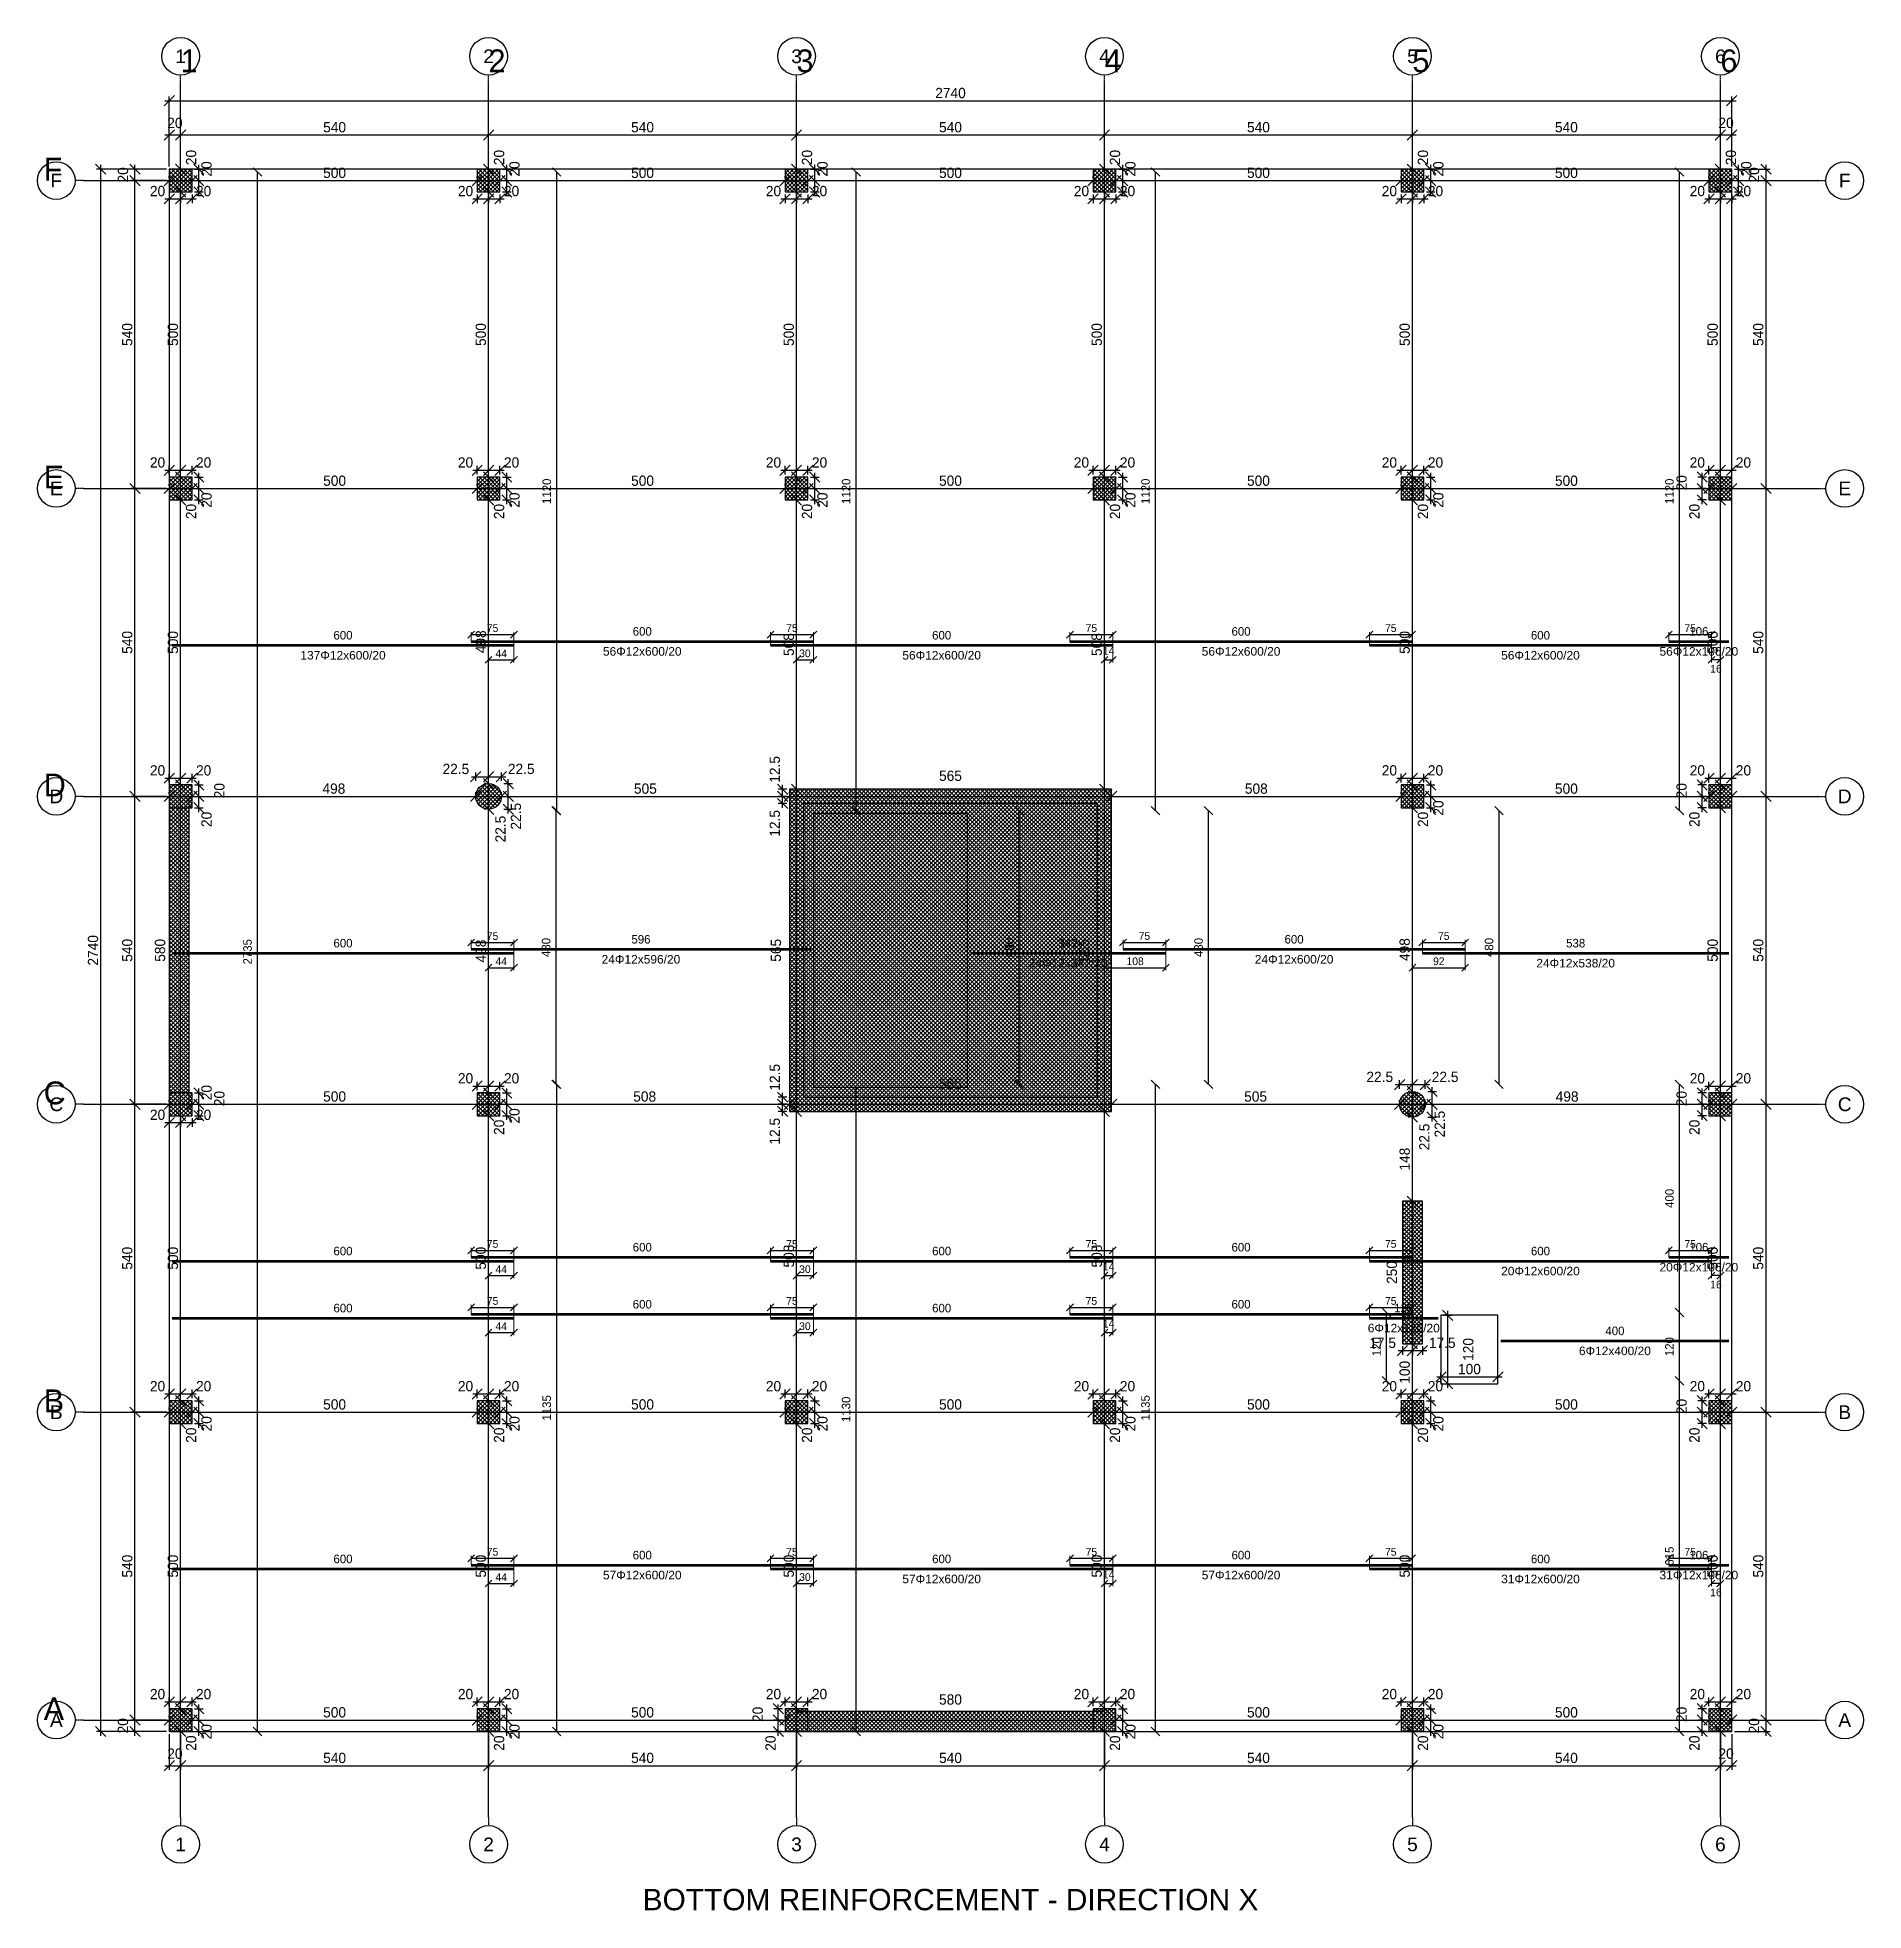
# Model space of a CAD drawing. Header units: centimetres. Extents: x -231 to 7431, y -4464 to 7215.
# Drawn here: x -231 to 2971, y -314 to 2971 of the extents above; entities that cross this region are included whole.
import ezdxf
from ezdxf.enums import TextEntityAlignment as Align

# ---------------------------------------------------------------- set-up
doc = ezdxf.new("R2010")
doc.units = ezdxf.units.CM
doc.linetypes.add('DASHDOT', pattern=[3.556, 2.54, -0.508, 0, -0.508])
for name, color, linetype in [('AXIS', 8, 'Continuous'), ('COLUMN', 3, 'Continuous'), ('FW_AXIS', 7, 'Continuous'), ('FW_COLUMN_HATCH', 8, 'Continuous'), ('FW_DIM', 7, 'Continuous'), ('FW_WALL_HATCH', 8, 'Continuous'), ('OPENING', 1, 'Continuous'), ('REB_BOT_MESH_X', 5, 'Continuous'), ('REB_BOT_MESH_X_AXDIM', 5, 'Continuous'), ('REB_BOT_MESH_X_LAP', 5, 'Continuous'), ('REB_BOT_MESH_X_RANGE', 5, 'Continuous'), ('REB_BOT_MESH_X_TEXT', 5, 'Continuous'), ('REB_NOTES', 7, 'Continuous'), ('SLAB', 7, 'Continuous'), ('WALL', 4, 'Continuous')]:
    doc.layers.add(name, color=color, linetype=linetype)
doc.styles.add('REBAR_TXT', font='arial.ttf')
doc.dimstyles.new('FW_DIM', dxfattribs={"dimtxt": 18, "dimasz": 9, "dimexe": 7.5, "dimexo": 4.5, "dimgap": 4.5, "dimtad": 1, "dimdec": 0, "dimtxsty": 'Standard', "dimtsz": 9, "dimcen": 2.5, "dimdle": 7.5, "dimclrd": 256, "dimclre": 256, "dimclrt": 7, "dimazin": 3, "dimtfac": 1, "dimtmove": 2, "dimatfit": 3})
doc.dimstyles.new('REBAR LAP', dxfattribs={"dimtxt": 13.5, "dimasz": 2.5, "dimexe": 4.5, "dimexo": 0, "dimgap": 4.5, "dimtad": 1, "dimdec": 0, "dimtxsty": 'Standard', "dimtsz": 6, "dimcen": 2.5, "dimclrd": 6, "dimclre": 6, "dimclrt": 7, "dimazin": 3, "dimtfac": 1, "dimtmove": 2, "dimatfit": 3, "dimlwd": 25, "dimlwe": 18})
doc.dimstyles.new('REBAR M-200', dxfattribs={"dimtxt": 15, "dimasz": 15, "dimexe": 25, "dimexo": 12.5, "dimgap": 10, "dimtad": 1, "dimdec": 0, "dimtxsty": 'Standard', "dimblk": 'NONE', "dimcen": 50, "dimse1": 1, "dimse2": 1, "dimclrd": 6, "dimclre": 6, "dimclrt": 7, "dimazin": 3, "dimtfac": 1, "dimtmove": 2, "dimatfit": 3, "dimldrblk": 'NONE', "dimlwd": 53})
doc.dimstyles.new('REBAR RANGE', dxfattribs={"dimtxt": 15, "dimasz": 2.5, "dimexe": 0, "dimexo": 0, "dimgap": 10, "dimtad": 1, "dimdec": 0, "dimtxsty": 'Standard', "dimtsz": 7.5, "dimcen": 2.5, "dimse1": 1, "dimse2": 1, "dimclrd": 6, "dimclre": 6, "dimclrt": 7, "dimazin": 3, "dimtfac": 1, "dimtmove": 2, "dimatfit": 3, "dimlwd": 25})

msp = doc.modelspace()

# ---------------------------------------------------------------- texts
at = {"layer": 'AXIS'}
for s, p in [('1', (20, 2910)), ('2', (560, 2910)), ('3', (1100, 2910)), ('4', (1640, 2910)), ('5', (2180, 2910)), ('6', (2720, 2910)), ('F', (-220, 2720)), ('E', (-220, 2180)), ('D', (-220, 1640)), ('C', (-220, 1100)), ('B', (-220, 560)), ('A', (-220, 20))]:
    msp.add_text(s, height=40, dxfattribs=at).set_placement(p)
at = {"layer": 'FW_AXIS', "color": 7, "style": 'REBAR_TXT'}
for s, p in [('1', (20, 2938)), ('2', (560, 2938)), ('3', (1100, 2938)), ('4', (1640, 2938)), ('5', (2180, 2938)), ('6', (2720, 2938)), ('F', (-198, 2720)), ('F', (2938, 2720)), ('E', (-198, 2180)), ('E', (2938, 2180)), ('D', (-198, 1640)), ('D', (2938, 1640)), ('C', (-198, 1100)), ('C', (2938, 1100)), ('B', (-198, 560)), ('B', (2938, 560)), ('A', (-198, 20)), ('A', (2938, 20)), ('1', (20, -198)), ('2', (560, -198)), ('3', (1100, -198)), ('4', (1640, -198)), ('5', (2180, -198)), ('6', (2720, -198))]:
    msp.add_text(s, height=24, dxfattribs=at).set_placement(p, align=Align.MIDDLE_CENTER)
at = {"layer": 'REB_BOT_MESH_X_TEXT', "color": 7, "style": 'REBAR_TXT'}
for s, p in [('137Φ12x600/20', (304.8, 1895)), ('56Φ12x600/20', (829.5, 1901.8)), ('56Φ12x600/20', (1354.5, 1895)), ('56Φ12x600/20', (1879.5, 1901.8)), ('56Φ12x600/20', (2404.5, 1895)), ('56Φ12x106/20', (2682.2, 1901.8)), ('24Φ12x596/20', (827.2, 1361.8)), ('24Φ12x342/20', (1576.2, 1355)), ('24Φ12x600/20', (1972.5, 1361.8)), ('24Φ12x538/20', (2466.2, 1355)), ('20Φ12x106/20', (2682.2, 821.8)), ('20Φ12x600/20', (2404.5, 815)), ('6Φ12x120/20', (2164.8, 715)), ('6Φ12x400/20', (2535, 675)), ('57Φ12x600/20', (829.5, 281.8)), ('57Φ12x600/20', (1354.5, 275)), ('57Φ12x600/20', (1879.5, 281.8)), ('31Φ12x600/20', (2404.5, 275)), ('31Φ12x106/20', (2682.2, 281.8))]:
    msp.add_text(s, height=15, dxfattribs=at).set_placement(p, align=Align.TOP_CENTER)
at = {"layer": 'REB_NOTES', "color": 7, "style": 'REBAR_TXT'}
msp.add_text('BOTTOM REINFORCEMENT - DIRECTION X', height=37.5, dxfattribs=at).set_placement((1370, -276), align=Align.TOP_CENTER)

# ---------------------------------------------------------------- blocks, each defined once
blk = doc.blocks.new('*D331')
at = {"color": 6, "lineweight": 53}
blk.add_line((5, 1905), (604.5, 1905), dxfattribs=at)
at = {"layer": 'Defpoints'}
for p in [(5, 1905), (5, 1905), (604.5, 1905)]:
    blk.add_point(p, dxfattribs=at)
at = {"layer": 'REB_BOT_MESH_X', "color": 7, "insert": (304.75, 1922.5), "char_height": 15, "attachment_point": 5}
blk.add_mtext('600', dxfattribs=at)
blk = doc.blocks.new('_NONE')
blk = doc.blocks.new('*D332')
at = {"color": 6, "lineweight": 53}
blk.add_line((529.5, 1911.75), (1129.5, 1911.75), dxfattribs=at)
at = {"layer": 'Defpoints'}
for p in [(529.5, 1911.75), (529.5, 1911.75), (1129.5, 1911.75)]:
    blk.add_point(p, dxfattribs=at)
at = {"layer": 'REB_BOT_MESH_X', "color": 7, "insert": (829.5, 1929.25), "char_height": 15, "attachment_point": 5}
blk.add_mtext('600', dxfattribs=at)
blk = doc.blocks.new('*D333')
at = {"color": 6, "lineweight": 53}
blk.add_line((1054.5, 1905), (1654.5, 1905), dxfattribs=at)
at = {"layer": 'Defpoints'}
for p in [(1054.5, 1905), (1054.5, 1905), (1654.5, 1905)]:
    blk.add_point(p, dxfattribs=at)
at = {"layer": 'REB_BOT_MESH_X', "color": 7, "insert": (1354.5, 1922.5), "char_height": 15, "attachment_point": 5}
blk.add_mtext('600', dxfattribs=at)
blk = doc.blocks.new('*D334')
at = {"color": 6, "lineweight": 53}
blk.add_line((1579.5, 1911.75), (2179.5, 1911.75), dxfattribs=at)
at = {"layer": 'Defpoints'}
for p in [(1579.5, 1911.75), (1579.5, 1911.75), (2179.5, 1911.75)]:
    blk.add_point(p, dxfattribs=at)
at = {"layer": 'REB_BOT_MESH_X', "color": 7, "insert": (1879.5, 1929.25), "char_height": 15, "attachment_point": 5}
blk.add_mtext('600', dxfattribs=at)
blk = doc.blocks.new('*D335')
at = {"color": 6, "lineweight": 53}
blk.add_line((2104.5, 1905), (2704.5, 1905), dxfattribs=at)
at = {"layer": 'Defpoints'}
for p in [(2104.5, 1905), (2104.5, 1905), (2704.5, 1905)]:
    blk.add_point(p, dxfattribs=at)
at = {"layer": 'REB_BOT_MESH_X', "color": 7, "insert": (2404.5, 1922.5), "char_height": 15, "attachment_point": 5}
blk.add_mtext('600', dxfattribs=at)
blk = doc.blocks.new('*D336')
at = {"color": 6, "lineweight": 53}
blk.add_line((2629.5, 1911.75), (2735, 1911.75), dxfattribs=at)
at = {"layer": 'Defpoints'}
for p in [(2629.5, 1911.75), (2629.5, 1911.75), (2735, 1911.75)]:
    blk.add_point(p, dxfattribs=at)
at = {"layer": 'REB_BOT_MESH_X', "color": 7, "insert": (2682.25, 1929.25), "char_height": 15, "attachment_point": 5}
blk.add_mtext('106', dxfattribs=at)
blk = doc.blocks.new('_OBLIQUE')
at = {"color": 0, "linetype": 'BYBLOCK'}
blk.add_line((-0.5, -0.5), (0.5, 0.5), dxfattribs=at)
blk = doc.blocks.new('*D337')
at = {"color": 6, "lineweight": 18}
for p, q in [((529.5, 1911.75), (529.5, 1928.25)), ((604.5, 1905), (604.5, 1928.25))]:
    blk.add_line(p, q, dxfattribs=at)
at = {"color": 6, "lineweight": 25}
blk.add_line((529.5, 1923.75), (604.5, 1923.75), dxfattribs=at)
at = {"layer": 'Defpoints'}
for p in [(529.5, 1923.75), (529.5, 1911.75), (604.5, 1905)]:
    blk.add_point(p, dxfattribs=at)
at = {"layer": 'REB_BOT_MESH_X_LAP', "color": 6, "xscale": 12, "yscale": 12}
for p in [(529.5, 1923.75), (604.5, 1923.75)]:
    blk.add_blockref('_OBLIQUE', p, dxfattribs=at)
at = {"layer": 'REB_BOT_MESH_X_LAP', "color": 7, "insert": (567, 1935), "char_height": 13.5, "attachment_point": 5}
blk.add_mtext('75', dxfattribs=at)
blk = doc.blocks.new('*D338')
at = {"color": 6, "lineweight": 18}
for p, q in [((560, 1905), (560, 1875)), ((604.5, 1905), (604.5, 1875))]:
    blk.add_line(p, q, dxfattribs=at)
at = {"color": 6, "lineweight": 25}
blk.add_line((560, 1879.5), (604.5, 1879.5), dxfattribs=at)
at = {"layer": 'Defpoints'}
for p in [(560, 1905), (560, 1879.5), (604.5, 1905)]:
    blk.add_point(p, dxfattribs=at)
at = {"layer": 'REB_BOT_MESH_X_AXDIM', "color": 6, "xscale": 12, "yscale": 12}
for p in [(560, 1879.5), (604.5, 1879.5)]:
    blk.add_blockref('_OBLIQUE', p, dxfattribs=at)
at = {"layer": 'REB_BOT_MESH_X_AXDIM', "color": 7, "insert": (582.25, 1890.75), "char_height": 13.5, "attachment_point": 5}
blk.add_mtext('44', dxfattribs=at)
blk = doc.blocks.new('*D339')
at = {"color": 6, "lineweight": 18}
for p, q in [((1054.5, 1905), (1054.5, 1928.25)), ((1129.5, 1911.75), (1129.5, 1928.25))]:
    blk.add_line(p, q, dxfattribs=at)
at = {"color": 6, "lineweight": 25}
blk.add_line((1054.5, 1923.75), (1129.5, 1923.75), dxfattribs=at)
at = {"layer": 'Defpoints'}
for p in [(1054.5, 1923.75), (1129.5, 1911.75), (1054.5, 1905)]:
    blk.add_point(p, dxfattribs=at)
at = {"layer": 'REB_BOT_MESH_X_LAP', "color": 6, "xscale": 12, "yscale": 12}
for p in [(1054.5, 1923.75), (1129.5, 1923.75)]:
    blk.add_blockref('_OBLIQUE', p, dxfattribs=at)
at = {"layer": 'REB_BOT_MESH_X_LAP', "color": 7, "insert": (1092, 1935), "char_height": 13.5, "attachment_point": 5}
blk.add_mtext('75', dxfattribs=at)
blk = doc.blocks.new('*D340')
at = {"color": 6, "lineweight": 18}
for p, q in [((1100, 1911.75), (1100, 1875)), ((1129.5, 1911.75), (1129.5, 1875))]:
    blk.add_line(p, q, dxfattribs=at)
at = {"color": 6, "lineweight": 25}
blk.add_line((1100, 1879.5), (1129.5, 1879.5), dxfattribs=at)
at = {"layer": 'Defpoints'}
for p in [(1100, 1911.75), (1129.5, 1911.75), (1100, 1879.5)]:
    blk.add_point(p, dxfattribs=at)
at = {"layer": 'REB_BOT_MESH_X_AXDIM', "color": 6, "xscale": 12, "yscale": 12}
for p in [(1100, 1879.5), (1129.5, 1879.5)]:
    blk.add_blockref('_OBLIQUE', p, dxfattribs=at)
at = {"layer": 'REB_BOT_MESH_X_AXDIM', "color": 7, "insert": (1114.75, 1890.75), "char_height": 13.5, "attachment_point": 5}
blk.add_mtext('30', dxfattribs=at)
blk = doc.blocks.new('*D341')
at = {"color": 6, "lineweight": 18}
for p, q in [((1579.5, 1911.75), (1579.5, 1928.25)), ((1654.5, 1905), (1654.5, 1928.25))]:
    blk.add_line(p, q, dxfattribs=at)
at = {"color": 6, "lineweight": 25}
blk.add_line((1579.5, 1923.75), (1654.5, 1923.75), dxfattribs=at)
at = {"layer": 'Defpoints'}
for p in [(1579.5, 1923.75), (1579.5, 1911.75), (1654.5, 1905)]:
    blk.add_point(p, dxfattribs=at)
at = {"layer": 'REB_BOT_MESH_X_LAP', "color": 6, "xscale": 12, "yscale": 12}
for p in [(1579.5, 1923.75), (1654.5, 1923.75)]:
    blk.add_blockref('_OBLIQUE', p, dxfattribs=at)
at = {"layer": 'REB_BOT_MESH_X_LAP', "color": 7, "insert": (1617, 1935), "char_height": 13.5, "attachment_point": 5}
blk.add_mtext('75', dxfattribs=at)
blk = doc.blocks.new('*D342')
at = {"color": 6, "lineweight": 18}
for p, q in [((1640, 1905), (1640, 1875)), ((1654.5, 1905), (1654.5, 1875))]:
    blk.add_line(p, q, dxfattribs=at)
at = {"color": 6, "lineweight": 25}
blk.add_line((1640, 1879.5), (1654.5, 1879.5), dxfattribs=at)
at = {"layer": 'Defpoints'}
for p in [(1640, 1905), (1640, 1879.5), (1654.5, 1905)]:
    blk.add_point(p, dxfattribs=at)
at = {"layer": 'REB_BOT_MESH_X_AXDIM', "color": 6, "xscale": 12, "yscale": 12}
for p in [(1640, 1879.5), (1654.5, 1879.5)]:
    blk.add_blockref('_OBLIQUE', p, dxfattribs=at)
at = {"layer": 'REB_BOT_MESH_X_AXDIM', "color": 7, "insert": (1647.25, 1895.25), "char_height": 13.5, "attachment_point": 5}
blk.add_mtext('14', dxfattribs=at)
blk = doc.blocks.new('*D343')
at = {"color": 6, "lineweight": 18}
for p, q in [((2104.5, 1905), (2104.5, 1928.25)), ((2179.5, 1911.75), (2179.5, 1928.25))]:
    blk.add_line(p, q, dxfattribs=at)
at = {"color": 6, "lineweight": 25}
blk.add_line((2104.5, 1923.75), (2179.5, 1923.75), dxfattribs=at)
at = {"layer": 'Defpoints'}
for p in [(2104.5, 1923.75), (2179.5, 1911.75), (2104.5, 1905)]:
    blk.add_point(p, dxfattribs=at)
at = {"layer": 'REB_BOT_MESH_X_LAP', "color": 6, "xscale": 12, "yscale": 12}
for p in [(2104.5, 1923.75), (2179.5, 1923.75)]:
    blk.add_blockref('_OBLIQUE', p, dxfattribs=at)
at = {"layer": 'REB_BOT_MESH_X_LAP', "color": 7, "insert": (2142, 1935), "char_height": 13.5, "attachment_point": 5}
blk.add_mtext('75', dxfattribs=at)
blk = doc.blocks.new('*D344')
at = {"color": 6, "lineweight": 18}
for p, q in [((2629.5, 1911.75), (2629.5, 1928.25)), ((2704.5, 1905), (2704.5, 1928.25))]:
    blk.add_line(p, q, dxfattribs=at)
at = {"color": 6, "lineweight": 25}
blk.add_line((2629.5, 1923.75), (2704.5, 1923.75), dxfattribs=at)
at = {"layer": 'Defpoints'}
for p in [(2629.5, 1923.75), (2629.5, 1911.75), (2704.5, 1905)]:
    blk.add_point(p, dxfattribs=at)
at = {"layer": 'REB_BOT_MESH_X_LAP', "color": 6, "xscale": 12, "yscale": 12}
for p in [(2629.5, 1923.75), (2704.5, 1923.75)]:
    blk.add_blockref('_OBLIQUE', p, dxfattribs=at)
at = {"layer": 'REB_BOT_MESH_X_LAP', "color": 7, "insert": (2667, 1935), "char_height": 13.5, "attachment_point": 5}
blk.add_mtext('75', dxfattribs=at)
blk = doc.blocks.new('*D345')
at = {"color": 6, "lineweight": 18}
for p, q in [((2704.5, 1905), (2704.5, 1875)), ((2720, 1905), (2720, 1875))]:
    blk.add_line(p, q, dxfattribs=at)
at = {"color": 6, "lineweight": 25}
blk.add_line((2720, 1879.5), (2704.5, 1879.5), dxfattribs=at)
at = {"layer": 'Defpoints'}
for p in [(2704.5, 1905), (2720, 1905), (2720, 1879.5)]:
    blk.add_point(p, dxfattribs=at)
at = {"layer": 'REB_BOT_MESH_X_AXDIM', "color": 6, "xscale": 12, "yscale": 12}
for p in [(2704.5, 1879.5), (2720, 1879.5)]:
    blk.add_blockref('_OBLIQUE', p, dxfattribs=at)
at = {"layer": 'REB_BOT_MESH_X_AXDIM', "color": 7, "insert": (2712.25, 1863.75), "char_height": 13.5, "attachment_point": 5}
blk.add_mtext('16', dxfattribs=at)
blk = doc.blocks.new('*D346')
at = {"color": 6, "lineweight": 53}
blk.add_line((5, 285), (604.5, 285), dxfattribs=at)
at = {"layer": 'Defpoints'}
for p in [(5, 285), (5, 285), (604.5, 285)]:
    blk.add_point(p, dxfattribs=at)
at = {"layer": 'REB_BOT_MESH_X', "color": 7, "insert": (304.75, 302.5), "char_height": 15, "attachment_point": 5}
blk.add_mtext('600', dxfattribs=at)
blk = doc.blocks.new('*D347')
at = {"color": 6, "lineweight": 53}
blk.add_line((529.5, 291.75), (1129.5, 291.75), dxfattribs=at)
at = {"layer": 'Defpoints'}
for p in [(529.5, 291.75), (529.5, 291.75), (1129.5, 291.75)]:
    blk.add_point(p, dxfattribs=at)
at = {"layer": 'REB_BOT_MESH_X', "color": 7, "insert": (829.5, 309.25), "char_height": 15, "attachment_point": 5}
blk.add_mtext('600', dxfattribs=at)
blk = doc.blocks.new('*D348')
at = {"color": 6, "lineweight": 53}
blk.add_line((1054.5, 285), (1654.5, 285), dxfattribs=at)
at = {"layer": 'Defpoints'}
for p in [(1054.5, 285), (1054.5, 285), (1654.5, 285)]:
    blk.add_point(p, dxfattribs=at)
at = {"layer": 'REB_BOT_MESH_X', "color": 7, "insert": (1354.5, 302.5), "char_height": 15, "attachment_point": 5}
blk.add_mtext('600', dxfattribs=at)
blk = doc.blocks.new('*D349')
at = {"color": 6, "lineweight": 53}
blk.add_line((1579.5, 291.75), (2179.5, 291.75), dxfattribs=at)
at = {"layer": 'Defpoints'}
for p in [(1579.5, 291.75), (1579.5, 291.75), (2179.5, 291.75)]:
    blk.add_point(p, dxfattribs=at)
at = {"layer": 'REB_BOT_MESH_X', "color": 7, "insert": (1879.5, 309.25), "char_height": 15, "attachment_point": 5}
blk.add_mtext('600', dxfattribs=at)
blk = doc.blocks.new('*D350')
at = {"color": 6, "lineweight": 53}
blk.add_line((2104.5, 285), (2704.5, 285), dxfattribs=at)
at = {"layer": 'Defpoints'}
for p in [(2104.5, 285), (2104.5, 285), (2704.5, 285)]:
    blk.add_point(p, dxfattribs=at)
at = {"layer": 'REB_BOT_MESH_X', "color": 7, "insert": (2404.5, 302.5), "char_height": 15, "attachment_point": 5}
blk.add_mtext('600', dxfattribs=at)
blk = doc.blocks.new('*D351')
at = {"color": 6, "lineweight": 53}
blk.add_line((2629.5, 291.75), (2735, 291.75), dxfattribs=at)
at = {"layer": 'Defpoints'}
for p in [(2629.5, 291.75), (2629.5, 291.75), (2735, 291.75)]:
    blk.add_point(p, dxfattribs=at)
at = {"layer": 'REB_BOT_MESH_X', "color": 7, "insert": (2682.25, 309.25), "char_height": 15, "attachment_point": 5}
blk.add_mtext('106', dxfattribs=at)
blk = doc.blocks.new('*D352')
at = {"color": 6, "lineweight": 18}
for p, q in [((529.5, 291.75), (529.5, 308.25)), ((604.5, 285), (604.5, 308.25))]:
    blk.add_line(p, q, dxfattribs=at)
at = {"color": 6, "lineweight": 25}
blk.add_line((529.5, 303.75), (604.5, 303.75), dxfattribs=at)
at = {"layer": 'Defpoints'}
for p in [(529.5, 303.75), (529.5, 291.75), (604.5, 285)]:
    blk.add_point(p, dxfattribs=at)
at = {"layer": 'REB_BOT_MESH_X_LAP', "color": 6, "xscale": 12, "yscale": 12}
for p in [(529.5, 303.75), (604.5, 303.75)]:
    blk.add_blockref('_OBLIQUE', p, dxfattribs=at)
at = {"layer": 'REB_BOT_MESH_X_LAP', "color": 7, "insert": (567, 315), "char_height": 13.5, "attachment_point": 5}
blk.add_mtext('75', dxfattribs=at)
blk = doc.blocks.new('*D353')
at = {"color": 6, "lineweight": 18}
for p, q in [((560, 285), (560, 255)), ((604.5, 285), (604.5, 255))]:
    blk.add_line(p, q, dxfattribs=at)
at = {"color": 6, "lineweight": 25}
blk.add_line((560, 259.5), (604.5, 259.5), dxfattribs=at)
at = {"layer": 'Defpoints'}
for p in [(560, 285), (604.5, 285), (560, 259.5)]:
    blk.add_point(p, dxfattribs=at)
at = {"layer": 'REB_BOT_MESH_X_AXDIM', "color": 6, "xscale": 12, "yscale": 12}
for p in [(560, 259.5), (604.5, 259.5)]:
    blk.add_blockref('_OBLIQUE', p, dxfattribs=at)
at = {"layer": 'REB_BOT_MESH_X_AXDIM', "color": 7, "insert": (582.25, 270.75), "char_height": 13.5, "attachment_point": 5}
blk.add_mtext('44', dxfattribs=at)
blk = doc.blocks.new('*D354')
at = {"color": 6, "lineweight": 18}
for p, q in [((1054.5, 285), (1054.5, 308.25)), ((1129.5, 291.75), (1129.5, 308.25))]:
    blk.add_line(p, q, dxfattribs=at)
at = {"color": 6, "lineweight": 25}
blk.add_line((1054.5, 303.75), (1129.5, 303.75), dxfattribs=at)
at = {"layer": 'Defpoints'}
for p in [(1054.5, 303.75), (1054.5, 285), (1129.5, 291.75)]:
    blk.add_point(p, dxfattribs=at)
at = {"layer": 'REB_BOT_MESH_X_LAP', "color": 6, "xscale": 12, "yscale": 12}
for p in [(1054.5, 303.75), (1129.5, 303.75)]:
    blk.add_blockref('_OBLIQUE', p, dxfattribs=at)
at = {"layer": 'REB_BOT_MESH_X_LAP', "color": 7, "insert": (1092, 315), "char_height": 13.5, "attachment_point": 5}
blk.add_mtext('75', dxfattribs=at)
blk = doc.blocks.new('*D355')
at = {"color": 6, "lineweight": 18}
for p, q in [((1100, 291.75), (1100, 255)), ((1129.5, 291.75), (1129.5, 255))]:
    blk.add_line(p, q, dxfattribs=at)
at = {"color": 6, "lineweight": 25}
blk.add_line((1100, 259.5), (1129.5, 259.5), dxfattribs=at)
at = {"layer": 'Defpoints'}
for p in [(1100, 291.75), (1129.5, 291.75), (1100, 259.5)]:
    blk.add_point(p, dxfattribs=at)
at = {"layer": 'REB_BOT_MESH_X_AXDIM', "color": 6, "xscale": 12, "yscale": 12}
for p in [(1100, 259.5), (1129.5, 259.5)]:
    blk.add_blockref('_OBLIQUE', p, dxfattribs=at)
at = {"layer": 'REB_BOT_MESH_X_AXDIM', "color": 7, "insert": (1114.75, 270.75), "char_height": 13.5, "attachment_point": 5}
blk.add_mtext('30', dxfattribs=at)
blk = doc.blocks.new('*D356')
at = {"color": 6, "lineweight": 18}
for p, q in [((1579.5, 291.75), (1579.5, 308.25)), ((1654.5, 285), (1654.5, 308.25))]:
    blk.add_line(p, q, dxfattribs=at)
at = {"color": 6, "lineweight": 25}
blk.add_line((1579.5, 303.75), (1654.5, 303.75), dxfattribs=at)
at = {"layer": 'Defpoints'}
for p in [(1579.5, 303.75), (1579.5, 291.75), (1654.5, 285)]:
    blk.add_point(p, dxfattribs=at)
at = {"layer": 'REB_BOT_MESH_X_LAP', "color": 6, "xscale": 12, "yscale": 12}
for p in [(1579.5, 303.75), (1654.5, 303.75)]:
    blk.add_blockref('_OBLIQUE', p, dxfattribs=at)
at = {"layer": 'REB_BOT_MESH_X_LAP', "color": 7, "insert": (1617, 315), "char_height": 13.5, "attachment_point": 5}
blk.add_mtext('75', dxfattribs=at)
blk = doc.blocks.new('*D357')
at = {"color": 6, "lineweight": 18}
for p, q in [((1640, 285), (1640, 255)), ((1654.5, 285), (1654.5, 255))]:
    blk.add_line(p, q, dxfattribs=at)
at = {"color": 6, "lineweight": 25}
blk.add_line((1640, 259.5), (1654.5, 259.5), dxfattribs=at)
at = {"layer": 'Defpoints'}
for p in [(1640, 285), (1654.5, 285), (1640, 259.5)]:
    blk.add_point(p, dxfattribs=at)
at = {"layer": 'REB_BOT_MESH_X_AXDIM', "color": 6, "xscale": 12, "yscale": 12}
for p in [(1640, 259.5), (1654.5, 259.5)]:
    blk.add_blockref('_OBLIQUE', p, dxfattribs=at)
at = {"layer": 'REB_BOT_MESH_X_AXDIM', "color": 7, "insert": (1647.25, 275.25), "char_height": 13.5, "attachment_point": 5}
blk.add_mtext('14', dxfattribs=at)
blk = doc.blocks.new('*D358')
at = {"color": 6, "lineweight": 18}
for p, q in [((2104.5, 285), (2104.5, 308.25)), ((2179.5, 291.75), (2179.5, 308.25))]:
    blk.add_line(p, q, dxfattribs=at)
at = {"color": 6, "lineweight": 25}
blk.add_line((2104.5, 303.75), (2179.5, 303.75), dxfattribs=at)
at = {"layer": 'Defpoints'}
for p in [(2104.5, 303.75), (2104.5, 285), (2179.5, 291.75)]:
    blk.add_point(p, dxfattribs=at)
at = {"layer": 'REB_BOT_MESH_X_LAP', "color": 6, "xscale": 12, "yscale": 12}
for p in [(2104.5, 303.75), (2179.5, 303.75)]:
    blk.add_blockref('_OBLIQUE', p, dxfattribs=at)
at = {"layer": 'REB_BOT_MESH_X_LAP', "color": 7, "insert": (2142, 315), "char_height": 13.5, "attachment_point": 5}
blk.add_mtext('75', dxfattribs=at)
blk = doc.blocks.new('*D359')
at = {"color": 6, "lineweight": 18}
for p, q in [((2629.5, 291.75), (2629.5, 308.25)), ((2704.5, 285), (2704.5, 308.25))]:
    blk.add_line(p, q, dxfattribs=at)
at = {"color": 6, "lineweight": 25}
blk.add_line((2629.5, 303.75), (2704.5, 303.75), dxfattribs=at)
at = {"layer": 'Defpoints'}
for p in [(2629.5, 303.75), (2629.5, 291.75), (2704.5, 285)]:
    blk.add_point(p, dxfattribs=at)
at = {"layer": 'REB_BOT_MESH_X_LAP', "color": 6, "xscale": 12, "yscale": 12}
for p in [(2629.5, 303.75), (2704.5, 303.75)]:
    blk.add_blockref('_OBLIQUE', p, dxfattribs=at)
at = {"layer": 'REB_BOT_MESH_X_LAP', "color": 7, "insert": (2667, 315), "char_height": 13.5, "attachment_point": 5}
blk.add_mtext('75', dxfattribs=at)
blk = doc.blocks.new('*D360')
at = {"color": 6, "lineweight": 18}
for p, q in [((2704.5, 285), (2704.5, 255)), ((2720, 285), (2720, 255))]:
    blk.add_line(p, q, dxfattribs=at)
at = {"color": 6, "lineweight": 25}
blk.add_line((2720, 259.5), (2704.5, 259.5), dxfattribs=at)
at = {"layer": 'Defpoints'}
for p in [(2704.5, 285), (2720, 285), (2720, 259.5)]:
    blk.add_point(p, dxfattribs=at)
at = {"layer": 'REB_BOT_MESH_X_AXDIM', "color": 6, "xscale": 12, "yscale": 12}
for p in [(2704.5, 259.5), (2720, 259.5)]:
    blk.add_blockref('_OBLIQUE', p, dxfattribs=at)
at = {"layer": 'REB_BOT_MESH_X_AXDIM', "color": 7, "insert": (2712.25, 243.75), "char_height": 13.5, "attachment_point": 5}
blk.add_mtext('16', dxfattribs=at)
blk = doc.blocks.new('*D361')
at = {"color": 6, "lineweight": 53}
blk.add_line((5, 1365), (604.5, 1365), dxfattribs=at)
at = {"layer": 'Defpoints'}
for p in [(5, 1365), (5, 1365), (604.5, 1365)]:
    blk.add_point(p, dxfattribs=at)
at = {"layer": 'REB_BOT_MESH_X', "color": 7, "insert": (304.75, 1382.5), "char_height": 15, "attachment_point": 5}
blk.add_mtext('600', dxfattribs=at)
blk = doc.blocks.new('*D362')
at = {"color": 6, "lineweight": 53}
blk.add_line((529.5, 1371.75), (1125, 1371.75), dxfattribs=at)
at = {"layer": 'Defpoints'}
for p in [(529.5, 1371.75), (529.5, 1371.75), (1125, 1371.75)]:
    blk.add_point(p, dxfattribs=at)
at = {"layer": 'REB_BOT_MESH_X', "color": 7, "insert": (827.25, 1389.25), "char_height": 15, "attachment_point": 5}
blk.add_mtext('596', dxfattribs=at)
blk = doc.blocks.new('*D363')
at = {"color": 6, "lineweight": 18}
for p, q in [((529.5, 1371.75), (529.5, 1388.25)), ((604.5, 1365), (604.5, 1388.25))]:
    blk.add_line(p, q, dxfattribs=at)
at = {"color": 6, "lineweight": 25}
blk.add_line((529.5, 1383.75), (604.5, 1383.75), dxfattribs=at)
at = {"layer": 'Defpoints'}
for p in [(529.5, 1383.75), (529.5, 1371.75), (604.5, 1365)]:
    blk.add_point(p, dxfattribs=at)
at = {"layer": 'REB_BOT_MESH_X_LAP', "color": 6, "xscale": 12, "yscale": 12}
for p in [(529.5, 1383.75), (604.5, 1383.75)]:
    blk.add_blockref('_OBLIQUE', p, dxfattribs=at)
at = {"layer": 'REB_BOT_MESH_X_LAP', "color": 7, "insert": (567, 1395), "char_height": 13.5, "attachment_point": 5}
blk.add_mtext('75', dxfattribs=at)
blk = doc.blocks.new('*D364')
at = {"color": 6, "lineweight": 18}
for p, q in [((560, 1365), (560, 1335)), ((604.5, 1365), (604.5, 1335))]:
    blk.add_line(p, q, dxfattribs=at)
at = {"color": 6, "lineweight": 25}
blk.add_line((560, 1339.5), (604.5, 1339.5), dxfattribs=at)
at = {"layer": 'Defpoints'}
for p in [(560, 1365), (604.5, 1365), (560, 1339.5)]:
    blk.add_point(p, dxfattribs=at)
at = {"layer": 'REB_BOT_MESH_X_AXDIM', "color": 6, "xscale": 12, "yscale": 12}
for p in [(560, 1339.5), (604.5, 1339.5)]:
    blk.add_blockref('_OBLIQUE', p, dxfattribs=at)
at = {"layer": 'REB_BOT_MESH_X_AXDIM', "color": 7, "insert": (582.25, 1350.75), "char_height": 13.5, "attachment_point": 5}
blk.add_mtext('44', dxfattribs=at)
blk = doc.blocks.new('*D365')
at = {"color": 6, "lineweight": 53}
blk.add_line((1405, 1365), (1747.5, 1365), dxfattribs=at)
at = {"layer": 'Defpoints'}
for p in [(1405, 1365), (1405, 1365), (1747.5, 1365)]:
    blk.add_point(p, dxfattribs=at)
at = {"layer": 'REB_BOT_MESH_X', "color": 7, "insert": (1576.25, 1382.5), "char_height": 15, "attachment_point": 5}
blk.add_mtext('342', dxfattribs=at)
blk = doc.blocks.new('*D366')
at = {"color": 6, "lineweight": 53}
blk.add_line((1672.5, 1371.75), (2272.5, 1371.75), dxfattribs=at)
at = {"layer": 'Defpoints'}
for p in [(1672.5, 1371.75), (1672.5, 1371.75), (2272.5, 1371.75)]:
    blk.add_point(p, dxfattribs=at)
at = {"layer": 'REB_BOT_MESH_X', "color": 7, "insert": (1972.5, 1389.25), "char_height": 15, "attachment_point": 5}
blk.add_mtext('600', dxfattribs=at)
blk = doc.blocks.new('*D367')
at = {"color": 6, "lineweight": 53}
blk.add_line((2197.5, 1365), (2735, 1365), dxfattribs=at)
at = {"layer": 'Defpoints'}
for p in [(2197.5, 1365), (2197.5, 1365), (2735, 1365)]:
    blk.add_point(p, dxfattribs=at)
at = {"layer": 'REB_BOT_MESH_X', "color": 7, "insert": (2466.25, 1382.5), "char_height": 15, "attachment_point": 5}
blk.add_mtext('538', dxfattribs=at)
blk = doc.blocks.new('*D368')
at = {"color": 6, "lineweight": 18}
for p, q in [((1672.5, 1371.75), (1672.5, 1388.25)), ((1747.5, 1365), (1747.5, 1388.25))]:
    blk.add_line(p, q, dxfattribs=at)
at = {"color": 6, "lineweight": 25}
blk.add_line((1672.5, 1383.75), (1747.5, 1383.75), dxfattribs=at)
at = {"layer": 'Defpoints'}
for p in [(1672.5, 1383.75), (1672.5, 1371.75), (1747.5, 1365)]:
    blk.add_point(p, dxfattribs=at)
at = {"layer": 'REB_BOT_MESH_X_LAP', "color": 6, "xscale": 12, "yscale": 12}
for p in [(1672.5, 1383.75), (1747.5, 1383.75)]:
    blk.add_blockref('_OBLIQUE', p, dxfattribs=at)
at = {"layer": 'REB_BOT_MESH_X_LAP', "color": 7, "insert": (1710, 1395), "char_height": 13.5, "attachment_point": 5}
blk.add_mtext('75', dxfattribs=at)
blk = doc.blocks.new('*D369')
at = {"color": 6, "lineweight": 18}
for p, q in [((1640, 1365), (1640, 1335)), ((1747.5, 1365), (1747.5, 1335))]:
    blk.add_line(p, q, dxfattribs=at)
at = {"color": 6, "lineweight": 25}
blk.add_line((1640, 1339.5), (1747.5, 1339.5), dxfattribs=at)
at = {"layer": 'Defpoints'}
for p in [(1640, 1365), (1747.5, 1365), (1640, 1339.5)]:
    blk.add_point(p, dxfattribs=at)
at = {"layer": 'REB_BOT_MESH_X_AXDIM', "color": 6, "xscale": 12, "yscale": 12}
for p in [(1640, 1339.5), (1747.5, 1339.5)]:
    blk.add_blockref('_OBLIQUE', p, dxfattribs=at)
at = {"layer": 'REB_BOT_MESH_X_AXDIM', "color": 7, "insert": (1693.75, 1350.75), "char_height": 13.5, "attachment_point": 5}
blk.add_mtext('108', dxfattribs=at)
blk = doc.blocks.new('*D370')
at = {"color": 6, "lineweight": 18}
for p, q in [((2197.5, 1365), (2197.5, 1388.25)), ((2272.5, 1371.75), (2272.5, 1388.25))]:
    blk.add_line(p, q, dxfattribs=at)
at = {"color": 6, "lineweight": 25}
blk.add_line((2197.5, 1383.75), (2272.5, 1383.75), dxfattribs=at)
at = {"layer": 'Defpoints'}
for p in [(2197.5, 1383.75), (2197.5, 1365), (2272.5, 1371.75)]:
    blk.add_point(p, dxfattribs=at)
at = {"layer": 'REB_BOT_MESH_X_LAP', "color": 6, "xscale": 12, "yscale": 12}
for p in [(2197.5, 1383.75), (2272.5, 1383.75)]:
    blk.add_blockref('_OBLIQUE', p, dxfattribs=at)
at = {"layer": 'REB_BOT_MESH_X_LAP', "color": 7, "insert": (2235, 1395), "char_height": 13.5, "attachment_point": 5}
blk.add_mtext('75', dxfattribs=at)
blk = doc.blocks.new('*D371')
at = {"color": 6, "lineweight": 18}
for p, q in [((2180, 1371.75), (2180, 1335)), ((2272.5, 1371.75), (2272.5, 1335))]:
    blk.add_line(p, q, dxfattribs=at)
at = {"color": 6, "lineweight": 25}
blk.add_line((2180, 1339.5), (2272.5, 1339.5), dxfattribs=at)
at = {"layer": 'Defpoints'}
for p in [(2180, 1371.75), (2272.5, 1371.75), (2180, 1339.5)]:
    blk.add_point(p, dxfattribs=at)
at = {"layer": 'REB_BOT_MESH_X_AXDIM', "color": 6, "xscale": 12, "yscale": 12}
for p in [(2180, 1339.5), (2272.5, 1339.5)]:
    blk.add_blockref('_OBLIQUE', p, dxfattribs=at)
at = {"layer": 'REB_BOT_MESH_X_AXDIM', "color": 7, "insert": (2226.25, 1350.75), "char_height": 13.5, "attachment_point": 5}
blk.add_mtext('92', dxfattribs=at)
blk = doc.blocks.new('*D372')
at = {"color": 6, "lineweight": 53}
blk.add_line((5, 825), (604.5, 825), dxfattribs=at)
at = {"layer": 'Defpoints'}
for p in [(5, 825), (5, 825), (604.5, 825)]:
    blk.add_point(p, dxfattribs=at)
at = {"layer": 'REB_BOT_MESH_X', "color": 7, "insert": (304.75, 842.5), "char_height": 15, "attachment_point": 5}
blk.add_mtext('600', dxfattribs=at)
blk = doc.blocks.new('*D373')
at = {"color": 6, "lineweight": 53}
blk.add_line((529.5, 831.75), (1129.5, 831.75), dxfattribs=at)
at = {"layer": 'Defpoints'}
for p in [(529.5, 831.75), (529.5, 831.75), (1129.5, 831.75)]:
    blk.add_point(p, dxfattribs=at)
at = {"layer": 'REB_BOT_MESH_X', "color": 7, "insert": (829.5, 849.25), "char_height": 15, "attachment_point": 5}
blk.add_mtext('600', dxfattribs=at)
blk = doc.blocks.new('*D374')
at = {"color": 6, "lineweight": 53}
blk.add_line((1054.5, 825), (1654.5, 825), dxfattribs=at)
at = {"layer": 'Defpoints'}
for p in [(1054.5, 825), (1054.5, 825), (1654.5, 825)]:
    blk.add_point(p, dxfattribs=at)
at = {"layer": 'REB_BOT_MESH_X', "color": 7, "insert": (1354.5, 842.5), "char_height": 15, "attachment_point": 5}
blk.add_mtext('600', dxfattribs=at)
blk = doc.blocks.new('*D375')
at = {"color": 6, "lineweight": 53}
blk.add_line((1579.5, 831.75), (2179.5, 831.75), dxfattribs=at)
at = {"layer": 'Defpoints'}
for p in [(1579.5, 831.75), (1579.5, 831.75), (2179.5, 831.75)]:
    blk.add_point(p, dxfattribs=at)
at = {"layer": 'REB_BOT_MESH_X', "color": 7, "insert": (1879.5, 849.25), "char_height": 15, "attachment_point": 5}
blk.add_mtext('600', dxfattribs=at)
blk = doc.blocks.new('*D376')
at = {"color": 6, "lineweight": 53}
blk.add_line((2104.5, 825), (2704.5, 825), dxfattribs=at)
at = {"layer": 'Defpoints'}
for p in [(2104.5, 825), (2104.5, 825), (2704.5, 825)]:
    blk.add_point(p, dxfattribs=at)
at = {"layer": 'REB_BOT_MESH_X', "color": 7, "insert": (2404.5, 842.5), "char_height": 15, "attachment_point": 5}
blk.add_mtext('600', dxfattribs=at)
blk = doc.blocks.new('*D377')
at = {"color": 6, "lineweight": 53}
blk.add_line((2629.5, 831.75), (2735, 831.75), dxfattribs=at)
at = {"layer": 'Defpoints'}
for p in [(2629.5, 831.75), (2629.5, 831.75), (2735, 831.75)]:
    blk.add_point(p, dxfattribs=at)
at = {"layer": 'REB_BOT_MESH_X', "color": 7, "insert": (2682.25, 849.25), "char_height": 15, "attachment_point": 5}
blk.add_mtext('106', dxfattribs=at)
blk = doc.blocks.new('*D378')
at = {"color": 6, "lineweight": 18}
for p, q in [((529.5, 831.75), (529.5, 848.25)), ((604.5, 825), (604.5, 848.25))]:
    blk.add_line(p, q, dxfattribs=at)
at = {"color": 6, "lineweight": 25}
blk.add_line((529.5, 843.75), (604.5, 843.75), dxfattribs=at)
at = {"layer": 'Defpoints'}
for p in [(529.5, 843.75), (529.5, 831.75), (604.5, 825)]:
    blk.add_point(p, dxfattribs=at)
at = {"layer": 'REB_BOT_MESH_X_LAP', "color": 6, "xscale": 12, "yscale": 12}
for p in [(529.5, 843.75), (604.5, 843.75)]:
    blk.add_blockref('_OBLIQUE', p, dxfattribs=at)
at = {"layer": 'REB_BOT_MESH_X_LAP', "color": 7, "insert": (567, 855), "char_height": 13.5, "attachment_point": 5}
blk.add_mtext('75', dxfattribs=at)
blk = doc.blocks.new('*D379')
at = {"color": 6, "lineweight": 18}
for p, q in [((560, 825), (560, 795)), ((604.5, 825), (604.5, 795))]:
    blk.add_line(p, q, dxfattribs=at)
at = {"color": 6, "lineweight": 25}
blk.add_line((560, 799.5), (604.5, 799.5), dxfattribs=at)
at = {"layer": 'Defpoints'}
for p in [(560, 825), (604.5, 825), (560, 799.5)]:
    blk.add_point(p, dxfattribs=at)
at = {"layer": 'REB_BOT_MESH_X_AXDIM', "color": 6, "xscale": 12, "yscale": 12}
for p in [(560, 799.5), (604.5, 799.5)]:
    blk.add_blockref('_OBLIQUE', p, dxfattribs=at)
at = {"layer": 'REB_BOT_MESH_X_AXDIM', "color": 7, "insert": (582.25, 810.75), "char_height": 13.5, "attachment_point": 5}
blk.add_mtext('44', dxfattribs=at)
blk = doc.blocks.new('*D380')
at = {"color": 6, "lineweight": 18}
for p, q in [((1054.5, 825), (1054.5, 848.25)), ((1129.5, 831.75), (1129.5, 848.25))]:
    blk.add_line(p, q, dxfattribs=at)
at = {"color": 6, "lineweight": 25}
blk.add_line((1054.5, 843.75), (1129.5, 843.75), dxfattribs=at)
at = {"layer": 'Defpoints'}
for p in [(1054.5, 843.75), (1054.5, 825), (1129.5, 831.75)]:
    blk.add_point(p, dxfattribs=at)
at = {"layer": 'REB_BOT_MESH_X_LAP', "color": 6, "xscale": 12, "yscale": 12}
for p in [(1054.5, 843.75), (1129.5, 843.75)]:
    blk.add_blockref('_OBLIQUE', p, dxfattribs=at)
at = {"layer": 'REB_BOT_MESH_X_LAP', "color": 7, "insert": (1092, 855), "char_height": 13.5, "attachment_point": 5}
blk.add_mtext('75', dxfattribs=at)
blk = doc.blocks.new('*D381')
at = {"color": 6, "lineweight": 18}
for p, q in [((1100, 831.75), (1100, 795)), ((1129.5, 831.75), (1129.5, 795))]:
    blk.add_line(p, q, dxfattribs=at)
at = {"color": 6, "lineweight": 25}
blk.add_line((1100, 799.5), (1129.5, 799.5), dxfattribs=at)
at = {"layer": 'Defpoints'}
for p in [(1100, 831.75), (1129.5, 831.75), (1100, 799.5)]:
    blk.add_point(p, dxfattribs=at)
at = {"layer": 'REB_BOT_MESH_X_AXDIM', "color": 6, "xscale": 12, "yscale": 12}
for p in [(1100, 799.5), (1129.5, 799.5)]:
    blk.add_blockref('_OBLIQUE', p, dxfattribs=at)
at = {"layer": 'REB_BOT_MESH_X_AXDIM', "color": 7, "insert": (1114.75, 810.75), "char_height": 13.5, "attachment_point": 5}
blk.add_mtext('30', dxfattribs=at)
blk = doc.blocks.new('*D382')
at = {"color": 6, "lineweight": 18}
for p, q in [((1579.5, 831.75), (1579.5, 848.25)), ((1654.5, 825), (1654.5, 848.25))]:
    blk.add_line(p, q, dxfattribs=at)
at = {"color": 6, "lineweight": 25}
blk.add_line((1579.5, 843.75), (1654.5, 843.75), dxfattribs=at)
at = {"layer": 'Defpoints'}
for p in [(1579.5, 843.75), (1579.5, 831.75), (1654.5, 825)]:
    blk.add_point(p, dxfattribs=at)
at = {"layer": 'REB_BOT_MESH_X_LAP', "color": 6, "xscale": 12, "yscale": 12}
for p in [(1579.5, 843.75), (1654.5, 843.75)]:
    blk.add_blockref('_OBLIQUE', p, dxfattribs=at)
at = {"layer": 'REB_BOT_MESH_X_LAP', "color": 7, "insert": (1617, 855), "char_height": 13.5, "attachment_point": 5}
blk.add_mtext('75', dxfattribs=at)
blk = doc.blocks.new('*D383')
at = {"color": 6, "lineweight": 18}
for p, q in [((1640, 825), (1640, 795)), ((1654.5, 825), (1654.5, 795))]:
    blk.add_line(p, q, dxfattribs=at)
at = {"color": 6, "lineweight": 25}
blk.add_line((1640, 799.5), (1654.5, 799.5), dxfattribs=at)
at = {"layer": 'Defpoints'}
for p in [(1640, 825), (1654.5, 825), (1640, 799.5)]:
    blk.add_point(p, dxfattribs=at)
at = {"layer": 'REB_BOT_MESH_X_AXDIM', "color": 6, "xscale": 12, "yscale": 12}
for p in [(1640, 799.5), (1654.5, 799.5)]:
    blk.add_blockref('_OBLIQUE', p, dxfattribs=at)
at = {"layer": 'REB_BOT_MESH_X_AXDIM', "color": 7, "insert": (1647.25, 815.25), "char_height": 13.5, "attachment_point": 5}
blk.add_mtext('14', dxfattribs=at)
blk = doc.blocks.new('*D384')
at = {"color": 6, "lineweight": 18}
for p, q in [((2104.5, 825), (2104.5, 848.25)), ((2179.5, 831.75), (2179.5, 848.25))]:
    blk.add_line(p, q, dxfattribs=at)
at = {"color": 6, "lineweight": 25}
blk.add_line((2104.5, 843.75), (2179.5, 843.75), dxfattribs=at)
at = {"layer": 'Defpoints'}
for p in [(2104.5, 843.75), (2104.5, 825), (2179.5, 831.75)]:
    blk.add_point(p, dxfattribs=at)
at = {"layer": 'REB_BOT_MESH_X_LAP', "color": 6, "xscale": 12, "yscale": 12}
for p in [(2104.5, 843.75), (2179.5, 843.75)]:
    blk.add_blockref('_OBLIQUE', p, dxfattribs=at)
at = {"layer": 'REB_BOT_MESH_X_LAP', "color": 7, "insert": (2142, 855), "char_height": 13.5, "attachment_point": 5}
blk.add_mtext('75', dxfattribs=at)
blk = doc.blocks.new('*D385')
at = {"color": 6, "lineweight": 18}
for p, q in [((2629.5, 831.75), (2629.5, 848.25)), ((2704.5, 825), (2704.5, 848.25))]:
    blk.add_line(p, q, dxfattribs=at)
at = {"color": 6, "lineweight": 25}
blk.add_line((2629.5, 843.75), (2704.5, 843.75), dxfattribs=at)
at = {"layer": 'Defpoints'}
for p in [(2629.5, 843.75), (2629.5, 831.75), (2704.5, 825)]:
    blk.add_point(p, dxfattribs=at)
at = {"layer": 'REB_BOT_MESH_X_LAP', "color": 6, "xscale": 12, "yscale": 12}
for p in [(2629.5, 843.75), (2704.5, 843.75)]:
    blk.add_blockref('_OBLIQUE', p, dxfattribs=at)
at = {"layer": 'REB_BOT_MESH_X_LAP', "color": 7, "insert": (2667, 855), "char_height": 13.5, "attachment_point": 5}
blk.add_mtext('75', dxfattribs=at)
blk = doc.blocks.new('*D386')
at = {"color": 6, "lineweight": 18}
for p, q in [((2704.5, 825), (2704.5, 795)), ((2720, 825), (2720, 795))]:
    blk.add_line(p, q, dxfattribs=at)
at = {"color": 6, "lineweight": 25}
blk.add_line((2720, 799.5), (2704.5, 799.5), dxfattribs=at)
at = {"layer": 'Defpoints'}
for p in [(2704.5, 825), (2720, 825), (2720, 799.5)]:
    blk.add_point(p, dxfattribs=at)
at = {"layer": 'REB_BOT_MESH_X_AXDIM', "color": 6, "xscale": 12, "yscale": 12}
for p in [(2704.5, 799.5), (2720, 799.5)]:
    blk.add_blockref('_OBLIQUE', p, dxfattribs=at)
at = {"layer": 'REB_BOT_MESH_X_AXDIM', "color": 7, "insert": (2712.25, 783.75), "char_height": 13.5, "attachment_point": 5}
blk.add_mtext('16', dxfattribs=at)
blk = doc.blocks.new('*D387')
at = {"color": 6, "lineweight": 53}
blk.add_line((5, 725), (604.5, 725), dxfattribs=at)
at = {"layer": 'Defpoints'}
for p in [(5, 725), (5, 725), (604.5, 725)]:
    blk.add_point(p, dxfattribs=at)
at = {"layer": 'REB_BOT_MESH_X', "color": 7, "insert": (304.75, 742.5), "char_height": 15, "attachment_point": 5}
blk.add_mtext('600', dxfattribs=at)
blk = doc.blocks.new('*D388')
at = {"color": 6, "lineweight": 53}
blk.add_line((529.5, 731.75), (1129.5, 731.75), dxfattribs=at)
at = {"layer": 'Defpoints'}
for p in [(529.5, 731.75), (529.5, 731.75), (1129.5, 731.75)]:
    blk.add_point(p, dxfattribs=at)
at = {"layer": 'REB_BOT_MESH_X', "color": 7, "insert": (829.5, 749.25), "char_height": 15, "attachment_point": 5}
blk.add_mtext('600', dxfattribs=at)
blk = doc.blocks.new('*D389')
at = {"color": 6, "lineweight": 53}
blk.add_line((1054.5, 725), (1654.5, 725), dxfattribs=at)
at = {"layer": 'Defpoints'}
for p in [(1054.5, 725), (1054.5, 725), (1654.5, 725)]:
    blk.add_point(p, dxfattribs=at)
at = {"layer": 'REB_BOT_MESH_X', "color": 7, "insert": (1354.5, 742.5), "char_height": 15, "attachment_point": 5}
blk.add_mtext('600', dxfattribs=at)
blk = doc.blocks.new('*D390')
at = {"color": 6, "lineweight": 53}
blk.add_line((1579.5, 731.75), (2179.5, 731.75), dxfattribs=at)
at = {"layer": 'Defpoints'}
for p in [(1579.5, 731.75), (1579.5, 731.75), (2179.5, 731.75)]:
    blk.add_point(p, dxfattribs=at)
at = {"layer": 'REB_BOT_MESH_X', "color": 7, "insert": (1879.5, 749.25), "char_height": 15, "attachment_point": 5}
blk.add_mtext('600', dxfattribs=at)
blk = doc.blocks.new('*D391')
at = {"color": 6, "lineweight": 53}
blk.add_line((2104.5, 725), (2225, 725), dxfattribs=at)
at = {"layer": 'Defpoints'}
for p in [(2104.5, 725), (2104.5, 725), (2225, 725)]:
    blk.add_point(p, dxfattribs=at)
at = {"layer": 'REB_BOT_MESH_X', "color": 7, "insert": (2164.75, 742.5), "char_height": 15, "attachment_point": 5}
blk.add_mtext('120', dxfattribs=at)
blk = doc.blocks.new('*D392')
at = {"color": 6, "lineweight": 18}
for p, q in [((529.5, 731.75), (529.5, 748.25)), ((604.5, 725), (604.5, 748.25))]:
    blk.add_line(p, q, dxfattribs=at)
at = {"color": 6, "lineweight": 25}
blk.add_line((529.5, 743.75), (604.5, 743.75), dxfattribs=at)
at = {"layer": 'Defpoints'}
for p in [(529.5, 743.75), (529.5, 731.75), (604.5, 725)]:
    blk.add_point(p, dxfattribs=at)
at = {"layer": 'REB_BOT_MESH_X_LAP', "color": 6, "xscale": 12, "yscale": 12}
for p in [(529.5, 743.75), (604.5, 743.75)]:
    blk.add_blockref('_OBLIQUE', p, dxfattribs=at)
at = {"layer": 'REB_BOT_MESH_X_LAP', "color": 7, "insert": (567, 755), "char_height": 13.5, "attachment_point": 5}
blk.add_mtext('75', dxfattribs=at)
blk = doc.blocks.new('*D393')
at = {"color": 6, "lineweight": 18}
for p, q in [((560, 725), (560, 695)), ((604.5, 725), (604.5, 695))]:
    blk.add_line(p, q, dxfattribs=at)
at = {"color": 6, "lineweight": 25}
blk.add_line((560, 699.5), (604.5, 699.5), dxfattribs=at)
at = {"layer": 'Defpoints'}
for p in [(560, 725), (604.5, 725), (560, 699.5)]:
    blk.add_point(p, dxfattribs=at)
at = {"layer": 'REB_BOT_MESH_X_AXDIM', "color": 6, "xscale": 12, "yscale": 12}
for p in [(560, 699.5), (604.5, 699.5)]:
    blk.add_blockref('_OBLIQUE', p, dxfattribs=at)
at = {"layer": 'REB_BOT_MESH_X_AXDIM', "color": 7, "insert": (582.25, 710.75), "char_height": 13.5, "attachment_point": 5}
blk.add_mtext('44', dxfattribs=at)
blk = doc.blocks.new('*D394')
at = {"color": 6, "lineweight": 18}
for p, q in [((1054.5, 725), (1054.5, 748.25)), ((1129.5, 731.75), (1129.5, 748.25))]:
    blk.add_line(p, q, dxfattribs=at)
at = {"color": 6, "lineweight": 25}
blk.add_line((1054.5, 743.75), (1129.5, 743.75), dxfattribs=at)
at = {"layer": 'Defpoints'}
for p in [(1054.5, 743.75), (1054.5, 725), (1129.5, 731.75)]:
    blk.add_point(p, dxfattribs=at)
at = {"layer": 'REB_BOT_MESH_X_LAP', "color": 6, "xscale": 12, "yscale": 12}
for p in [(1054.5, 743.75), (1129.5, 743.75)]:
    blk.add_blockref('_OBLIQUE', p, dxfattribs=at)
at = {"layer": 'REB_BOT_MESH_X_LAP', "color": 7, "insert": (1092, 755), "char_height": 13.5, "attachment_point": 5}
blk.add_mtext('75', dxfattribs=at)
blk = doc.blocks.new('*D395')
at = {"color": 6, "lineweight": 18}
for p, q in [((1100, 731.75), (1100, 695)), ((1129.5, 731.75), (1129.5, 695))]:
    blk.add_line(p, q, dxfattribs=at)
at = {"color": 6, "lineweight": 25}
blk.add_line((1100, 699.5), (1129.5, 699.5), dxfattribs=at)
at = {"layer": 'Defpoints'}
for p in [(1100, 731.75), (1129.5, 731.75), (1100, 699.5)]:
    blk.add_point(p, dxfattribs=at)
at = {"layer": 'REB_BOT_MESH_X_AXDIM', "color": 6, "xscale": 12, "yscale": 12}
for p in [(1100, 699.5), (1129.5, 699.5)]:
    blk.add_blockref('_OBLIQUE', p, dxfattribs=at)
at = {"layer": 'REB_BOT_MESH_X_AXDIM', "color": 7, "insert": (1114.75, 710.75), "char_height": 13.5, "attachment_point": 5}
blk.add_mtext('30', dxfattribs=at)
blk = doc.blocks.new('*D396')
at = {"color": 6, "lineweight": 18}
for p, q in [((1579.5, 731.75), (1579.5, 748.25)), ((1654.5, 725), (1654.5, 748.25))]:
    blk.add_line(p, q, dxfattribs=at)
at = {"color": 6, "lineweight": 25}
blk.add_line((1579.5, 743.75), (1654.5, 743.75), dxfattribs=at)
at = {"layer": 'Defpoints'}
for p in [(1579.5, 743.75), (1579.5, 731.75), (1654.5, 725)]:
    blk.add_point(p, dxfattribs=at)
at = {"layer": 'REB_BOT_MESH_X_LAP', "color": 6, "xscale": 12, "yscale": 12}
for p in [(1579.5, 743.75), (1654.5, 743.75)]:
    blk.add_blockref('_OBLIQUE', p, dxfattribs=at)
at = {"layer": 'REB_BOT_MESH_X_LAP', "color": 7, "insert": (1617, 755), "char_height": 13.5, "attachment_point": 5}
blk.add_mtext('75', dxfattribs=at)
blk = doc.blocks.new('*D397')
at = {"color": 6, "lineweight": 18}
for p, q in [((1640, 725), (1640, 695)), ((1654.5, 725), (1654.5, 695))]:
    blk.add_line(p, q, dxfattribs=at)
at = {"color": 6, "lineweight": 25}
blk.add_line((1640, 699.5), (1654.5, 699.5), dxfattribs=at)
at = {"layer": 'Defpoints'}
for p in [(1640, 725), (1654.5, 725), (1640, 699.5)]:
    blk.add_point(p, dxfattribs=at)
at = {"layer": 'REB_BOT_MESH_X_AXDIM', "color": 6, "xscale": 12, "yscale": 12}
for p in [(1640, 699.5), (1654.5, 699.5)]:
    blk.add_blockref('_OBLIQUE', p, dxfattribs=at)
at = {"layer": 'REB_BOT_MESH_X_AXDIM', "color": 7, "insert": (1647.25, 715.25), "char_height": 13.5, "attachment_point": 5}
blk.add_mtext('14', dxfattribs=at)
blk = doc.blocks.new('*D398')
at = {"color": 6, "lineweight": 18}
for p, q in [((2104.5, 725), (2104.5, 748.25)), ((2179.5, 731.75), (2179.5, 748.25))]:
    blk.add_line(p, q, dxfattribs=at)
at = {"color": 6, "lineweight": 25}
blk.add_line((2104.5, 743.75), (2179.5, 743.75), dxfattribs=at)
at = {"layer": 'Defpoints'}
for p in [(2104.5, 743.75), (2104.5, 725), (2179.5, 731.75)]:
    blk.add_point(p, dxfattribs=at)
at = {"layer": 'REB_BOT_MESH_X_LAP', "color": 6, "xscale": 12, "yscale": 12}
for p in [(2104.5, 743.75), (2179.5, 743.75)]:
    blk.add_blockref('_OBLIQUE', p, dxfattribs=at)
at = {"layer": 'REB_BOT_MESH_X_LAP', "color": 7, "insert": (2142, 755), "char_height": 13.5, "attachment_point": 5}
blk.add_mtext('75', dxfattribs=at)
blk = doc.blocks.new('*D399')
at = {"color": 6, "lineweight": 25}
blk.add_line((154.875, 0), (154.875, 2735), dxfattribs=at)
at = {"layer": 'Defpoints'}
for p in [(154.875, 2735), (154.875, 0), (154.875, 0)]:
    blk.add_point(p, dxfattribs=at)
at = {"layer": 'REB_BOT_MESH_X_RANGE', "color": 6, "xscale": 15, "yscale": 15, "rotation": 90}
for p in [(154.875, 2735), (154.875, 0)]:
    blk.add_blockref('_OBLIQUE', p, dxfattribs=at)
at = {"layer": 'REB_BOT_MESH_X_RANGE', "color": 7, "insert": (137.375, 1367.5), "char_height": 15, "attachment_point": 5, "rotation": 90}
blk.add_mtext('2735', dxfattribs=at)
blk = doc.blocks.new('*D400')
at = {"color": 6, "lineweight": 25}
blk.add_line((679.5, 0), (679.5, 1135), dxfattribs=at)
at = {"layer": 'Defpoints'}
for p in [(679.5, 1135), (679.5, 0), (679.5, 0)]:
    blk.add_point(p, dxfattribs=at)
at = {"layer": 'REB_BOT_MESH_X_RANGE', "color": 6, "xscale": 15, "yscale": 15, "rotation": 90}
for p in [(679.5, 1135), (679.5, 0)]:
    blk.add_blockref('_OBLIQUE', p, dxfattribs=at)
at = {"layer": 'REB_BOT_MESH_X_RANGE', "color": 7, "insert": (662, 567.5), "char_height": 15, "attachment_point": 5, "rotation": 90}
blk.add_mtext('1135', dxfattribs=at)
blk = doc.blocks.new('*D401')
at = {"color": 6, "lineweight": 25}
blk.add_line((1204.5, 0), (1204.5, 1130), dxfattribs=at)
at = {"layer": 'Defpoints'}
for p in [(1204.5, 1130), (1204.5, 0), (1204.5, 0)]:
    blk.add_point(p, dxfattribs=at)
at = {"layer": 'REB_BOT_MESH_X_RANGE', "color": 6, "xscale": 15, "yscale": 15, "rotation": 90}
for p in [(1204.5, 1130), (1204.5, 0)]:
    blk.add_blockref('_OBLIQUE', p, dxfattribs=at)
at = {"layer": 'REB_BOT_MESH_X_RANGE', "color": 7, "insert": (1187, 565), "char_height": 15, "attachment_point": 5, "rotation": 90}
blk.add_mtext('1130', dxfattribs=at)
blk = doc.blocks.new('*D402')
at = {"color": 6, "lineweight": 25}
blk.add_line((1729.5, 0), (1729.5, 1135), dxfattribs=at)
at = {"layer": 'Defpoints'}
for p in [(1729.5, 1135), (1729.5, 0), (1729.5, 0)]:
    blk.add_point(p, dxfattribs=at)
at = {"layer": 'REB_BOT_MESH_X_RANGE', "color": 6, "xscale": 15, "yscale": 15, "rotation": 90}
for p in [(1729.5, 1135), (1729.5, 0)]:
    blk.add_blockref('_OBLIQUE', p, dxfattribs=at)
at = {"layer": 'REB_BOT_MESH_X_RANGE', "color": 7, "insert": (1712, 567.5), "char_height": 15, "attachment_point": 5, "rotation": 90}
blk.add_mtext('1135', dxfattribs=at)
blk = doc.blocks.new('*D403')
at = {"color": 6, "lineweight": 25}
blk.add_line((679.5, 1615), (679.5, 2735), dxfattribs=at)
at = {"layer": 'Defpoints'}
for p in [(679.5, 2735), (679.5, 1615), (679.5, 1615)]:
    blk.add_point(p, dxfattribs=at)
at = {"layer": 'REB_BOT_MESH_X_RANGE', "color": 6, "xscale": 15, "yscale": 15, "rotation": 90}
for p in [(679.5, 2735), (679.5, 1615)]:
    blk.add_blockref('_OBLIQUE', p, dxfattribs=at)
at = {"layer": 'REB_BOT_MESH_X_RANGE', "color": 7, "insert": (662, 2175), "char_height": 15, "attachment_point": 5, "rotation": 90}
blk.add_mtext('1120', dxfattribs=at)
blk = doc.blocks.new('*D404')
at = {"color": 6, "lineweight": 25}
blk.add_line((1204.5, 1615), (1204.5, 2735), dxfattribs=at)
at = {"layer": 'Defpoints'}
for p in [(1204.5, 2735), (1204.5, 1615), (1204.5, 1615)]:
    blk.add_point(p, dxfattribs=at)
at = {"layer": 'REB_BOT_MESH_X_RANGE', "color": 6, "xscale": 15, "yscale": 15, "rotation": 90}
for p in [(1204.5, 2735), (1204.5, 1615)]:
    blk.add_blockref('_OBLIQUE', p, dxfattribs=at)
at = {"layer": 'REB_BOT_MESH_X_RANGE', "color": 7, "insert": (1187, 2175), "char_height": 15, "attachment_point": 5, "rotation": 90}
blk.add_mtext('1120', dxfattribs=at)
blk = doc.blocks.new('*D405')
at = {"color": 6, "lineweight": 25}
blk.add_line((1729.5, 1615), (1729.5, 2735), dxfattribs=at)
at = {"layer": 'Defpoints'}
for p in [(1729.5, 2735), (1729.5, 1615), (1729.5, 1615)]:
    blk.add_point(p, dxfattribs=at)
at = {"layer": 'REB_BOT_MESH_X_RANGE', "color": 6, "xscale": 15, "yscale": 15, "rotation": 90}
for p in [(1729.5, 2735), (1729.5, 1615)]:
    blk.add_blockref('_OBLIQUE', p, dxfattribs=at)
at = {"layer": 'REB_BOT_MESH_X_RANGE', "color": 7, "insert": (1712, 2175), "char_height": 15, "attachment_point": 5, "rotation": 90}
blk.add_mtext('1120', dxfattribs=at)
blk = doc.blocks.new('*D406')
at = {"color": 6, "lineweight": 25}
blk.add_line((2648.25, 1615), (2648.25, 2735), dxfattribs=at)
at = {"layer": 'Defpoints'}
for p in [(2648.25, 2735), (2648.25, 1615), (2648.25, 1615)]:
    blk.add_point(p, dxfattribs=at)
at = {"layer": 'REB_BOT_MESH_X_RANGE', "color": 6, "xscale": 15, "yscale": 15, "rotation": 90}
for p in [(2648.25, 2735), (2648.25, 1615)]:
    blk.add_blockref('_OBLIQUE', p, dxfattribs=at)
at = {"layer": 'REB_BOT_MESH_X_RANGE', "color": 7, "insert": (2630.75, 2175), "char_height": 15, "attachment_point": 5, "rotation": 90}
blk.add_mtext('1120', dxfattribs=at)
blk = doc.blocks.new('*D407')
at = {"color": 6, "lineweight": 25}
blk.add_line((2648.25, 1615), (2648.25, 2735), dxfattribs=at)
at = {"layer": 'Defpoints'}
for p in [(2648.25, 2735), (2648.25, 1615), (2648.25, 1615)]:
    blk.add_point(p, dxfattribs=at)
at = {"layer": 'REB_BOT_MESH_X_RANGE', "color": 6, "xscale": 15, "yscale": 15, "rotation": 90}
for p in [(2648.25, 2735), (2648.25, 1615)]:
    blk.add_blockref('_OBLIQUE', p, dxfattribs=at)
at = {"layer": 'REB_BOT_MESH_X_RANGE', "color": 7, "insert": (2630.75, 2175), "char_height": 15, "attachment_point": 5, "rotation": 90}
blk.add_mtext('1120', dxfattribs=at)
blk = doc.blocks.new('*D408')
at = {"color": 6, "lineweight": 25}
blk.add_line((2648.25, 0), (2648.25, 615), dxfattribs=at)
at = {"layer": 'Defpoints'}
for p in [(2648.25, 615), (2648.25, 0), (2648.25, 0)]:
    blk.add_point(p, dxfattribs=at)
at = {"layer": 'REB_BOT_MESH_X_RANGE', "color": 6, "xscale": 15, "yscale": 15, "rotation": 90}
for p in [(2648.25, 615), (2648.25, 0)]:
    blk.add_blockref('_OBLIQUE', p, dxfattribs=at)
at = {"layer": 'REB_BOT_MESH_X_RANGE', "color": 7, "insert": (2630.75, 307.5), "char_height": 15, "attachment_point": 5, "rotation": 90}
blk.add_mtext('615', dxfattribs=at)
blk = doc.blocks.new('*D409')
at = {"color": 6, "lineweight": 25}
blk.add_line((2648.25, 0), (2648.25, 615), dxfattribs=at)
at = {"layer": 'Defpoints'}
for p in [(2648.25, 615), (2648.25, 0), (2648.25, 0)]:
    blk.add_point(p, dxfattribs=at)
at = {"layer": 'REB_BOT_MESH_X_RANGE', "color": 6, "xscale": 15, "yscale": 15, "rotation": 90}
for p in [(2648.25, 615), (2648.25, 0)]:
    blk.add_blockref('_OBLIQUE', p, dxfattribs=at)
at = {"layer": 'REB_BOT_MESH_X_RANGE', "color": 7, "insert": (2630.75, 307.5), "char_height": 15, "attachment_point": 5, "rotation": 90}
blk.add_mtext('615', dxfattribs=at)
blk = doc.blocks.new('*D410')
at = {"color": 6, "lineweight": 25}
blk.add_line((1822.5, 1135), (1822.5, 1615), dxfattribs=at)
at = {"layer": 'Defpoints'}
for p in [(1822.5, 1615), (1822.5, 1135), (1822.5, 1135)]:
    blk.add_point(p, dxfattribs=at)
at = {"layer": 'REB_BOT_MESH_X_RANGE', "color": 6, "xscale": 15, "yscale": 15, "rotation": 90}
for p in [(1822.5, 1615), (1822.5, 1135)]:
    blk.add_blockref('_OBLIQUE', p, dxfattribs=at)
at = {"layer": 'REB_BOT_MESH_X_RANGE', "color": 7, "insert": (1805, 1375), "char_height": 15, "attachment_point": 5, "rotation": 90}
blk.add_mtext('480', dxfattribs=at)
blk = doc.blocks.new('*D411')
at = {"color": 6, "lineweight": 25}
blk.add_line((678.375, 1135), (678.375, 1615), dxfattribs=at)
at = {"layer": 'Defpoints'}
for p in [(678.375, 1615), (678.375, 1135), (678.375, 1135)]:
    blk.add_point(p, dxfattribs=at)
at = {"layer": 'REB_BOT_MESH_X_RANGE', "color": 6, "xscale": 15, "yscale": 15, "rotation": 90}
for p in [(678.375, 1615), (678.375, 1135)]:
    blk.add_blockref('_OBLIQUE', p, dxfattribs=at)
at = {"layer": 'REB_BOT_MESH_X_RANGE', "color": 7, "insert": (660.875, 1375), "char_height": 15, "attachment_point": 5, "rotation": 90}
blk.add_mtext('480', dxfattribs=at)
blk = doc.blocks.new('*D412')
at = {"color": 6, "lineweight": 25}
blk.add_line((1490.625, 1135), (1490.625, 1615), dxfattribs=at)
at = {"layer": 'Defpoints'}
for p in [(1490.625, 1615), (1490.625, 1135), (1490.625, 1135)]:
    blk.add_point(p, dxfattribs=at)
at = {"layer": 'REB_BOT_MESH_X_RANGE', "color": 6, "xscale": 15, "yscale": 15, "rotation": 90}
for p in [(1490.625, 1615), (1490.625, 1135)]:
    blk.add_blockref('_OBLIQUE', p, dxfattribs=at)
at = {"layer": 'REB_BOT_MESH_X_RANGE', "color": 7, "insert": (1473.125, 1375), "char_height": 15, "attachment_point": 5, "rotation": 90}
blk.add_mtext('480', dxfattribs=at)
blk = doc.blocks.new('*D413')
at = {"color": 6, "lineweight": 25}
blk.add_line((2331.875, 1135), (2331.875, 1615), dxfattribs=at)
at = {"layer": 'Defpoints'}
for p in [(2331.875, 1615), (2331.875, 1135), (2331.875, 1135)]:
    blk.add_point(p, dxfattribs=at)
at = {"layer": 'REB_BOT_MESH_X_RANGE', "color": 6, "xscale": 15, "yscale": 15, "rotation": 90}
for p in [(2331.875, 1615), (2331.875, 1135)]:
    blk.add_blockref('_OBLIQUE', p, dxfattribs=at)
at = {"layer": 'REB_BOT_MESH_X_RANGE', "color": 7, "insert": (2314.375, 1375), "char_height": 15, "attachment_point": 5, "rotation": 90}
blk.add_mtext('480', dxfattribs=at)
blk = doc.blocks.new('*D414')
at = {"color": 6, "lineweight": 25}
blk.add_line((2648.25, 735), (2648.25, 1135), dxfattribs=at)
at = {"layer": 'Defpoints'}
for p in [(2648.25, 1135), (2648.25, 735), (2648.25, 735)]:
    blk.add_point(p, dxfattribs=at)
at = {"layer": 'REB_BOT_MESH_X_RANGE', "color": 6, "xscale": 15, "yscale": 15, "rotation": 90}
for p in [(2648.25, 1135), (2648.25, 735)]:
    blk.add_blockref('_OBLIQUE', p, dxfattribs=at)
at = {"layer": 'REB_BOT_MESH_X_RANGE', "color": 7, "insert": (2630.75, 935), "char_height": 15, "attachment_point": 5, "rotation": 90}
blk.add_mtext('400', dxfattribs=at)
blk = doc.blocks.new('*D415')
at = {"color": 6, "lineweight": 25}
blk.add_line((2648.25, 735), (2648.25, 1135), dxfattribs=at)
at = {"layer": 'Defpoints'}
for p in [(2648.25, 1135), (2648.25, 735), (2648.25, 735)]:
    blk.add_point(p, dxfattribs=at)
at = {"layer": 'REB_BOT_MESH_X_RANGE', "color": 6, "xscale": 15, "yscale": 15, "rotation": 90}
for p in [(2648.25, 1135), (2648.25, 735)]:
    blk.add_blockref('_OBLIQUE', p, dxfattribs=at)
at = {"layer": 'REB_BOT_MESH_X_RANGE', "color": 7, "insert": (2630.75, 935), "char_height": 15, "attachment_point": 5, "rotation": 90}
blk.add_mtext('400', dxfattribs=at)
blk = doc.blocks.new('*D416')
at = {"color": 6, "lineweight": 25}
blk.add_line((2134.625, 615), (2134.625, 735), dxfattribs=at)
at = {"layer": 'Defpoints'}
for p in [(2134.625, 735), (2134.625, 615), (2134.625, 615)]:
    blk.add_point(p, dxfattribs=at)
at = {"layer": 'REB_BOT_MESH_X_RANGE', "color": 6, "xscale": 15, "yscale": 15, "rotation": 90}
for p in [(2134.625, 735), (2134.625, 615)]:
    blk.add_blockref('_OBLIQUE', p, dxfattribs=at)
at = {"layer": 'REB_BOT_MESH_X_RANGE', "color": 7, "insert": (2117.125, 675), "char_height": 15, "attachment_point": 5, "rotation": 90}
blk.add_mtext('120', dxfattribs=at)
blk = doc.blocks.new('*D417')
at = {"color": 6, "lineweight": 25}
blk.add_line((2648.25, 615), (2648.25, 735), dxfattribs=at)
at = {"layer": 'Defpoints'}
for p in [(2648.25, 735), (2648.25, 615), (2648.25, 615)]:
    blk.add_point(p, dxfattribs=at)
at = {"layer": 'REB_BOT_MESH_X_RANGE', "color": 6, "xscale": 15, "yscale": 15, "rotation": 90}
for p in [(2648.25, 735), (2648.25, 615)]:
    blk.add_blockref('_OBLIQUE', p, dxfattribs=at)
at = {"layer": 'REB_BOT_MESH_X_RANGE', "color": 7, "insert": (2630.75, 675), "char_height": 15, "attachment_point": 5, "rotation": 90}
blk.add_mtext('120', dxfattribs=at)
blk = doc.blocks.new('*D418')
at = {"color": 6, "lineweight": 53}
blk.add_line((2335, 685), (2735, 685), dxfattribs=at)
at = {"layer": 'Defpoints'}
for p in [(2335, 685), (2335, 685), (2735, 685)]:
    blk.add_point(p, dxfattribs=at)
at = {"layer": 'REB_BOT_MESH_X', "color": 7, "insert": (2535, 702.5), "char_height": 15, "attachment_point": 5}
blk.add_mtext('400', dxfattribs=at)
blk = doc.blocks.new('*D419')
for p, q in [((2155, 668), (2187.5, 668)), ((2162.5, 675.5), (2162.5, 660.5)), ((2180, 675.5), (2180, 660.5))]:
    blk.add_line(p, q)
at = {"layer": 'Defpoints'}
for p in [(2162.5, 680), (2162.5, 668), (2180, 680)]:
    blk.add_point(p, dxfattribs=at)
at = {"layer": 'FW_DIM', "xscale": 18, "yscale": 18}
for p in [(2162.5, 668), (2180, 668)]:
    blk.add_blockref('_OBLIQUE', p, dxfattribs=at)
at = {"layer": 'FW_DIM', "color": 7, "insert": (2127.7, 681.5), "char_height": 18, "attachment_point": 5}
blk.add_mtext('17.5', dxfattribs=at)
blk = doc.blocks.new('*D420')
for p, q in [((2172.5, 668), (2205, 668)), ((2180, 675.5), (2180, 660.5)), ((2197.5, 675.5), (2197.5, 660.5))]:
    blk.add_line(p, q)
at = {"layer": 'Defpoints'}
for p in [(2180, 680), (2180, 668), (2197.5, 680)]:
    blk.add_point(p, dxfattribs=at)
at = {"layer": 'FW_DIM', "xscale": 18, "yscale": 18}
for p in [(2180, 668), (2197.5, 668)]:
    blk.add_blockref('_OBLIQUE', p, dxfattribs=at)
at = {"layer": 'FW_DIM', "color": 7, "insert": (2232.3, 681.5), "char_height": 18, "attachment_point": 5}
blk.add_mtext('17.5', dxfattribs=at)
blk = doc.blocks.new('*D421')
for p, q in [((1083, 1100), (1068, 1100)), ((1083, 1087.5), (1068, 1087.5)), ((1075.5, 1080), (1075.5, 1107.5))]:
    blk.add_line(p, q)
at = {"layer": 'Defpoints'}
for p in [(1075.5, 1087.5), (1087.5, 1100), (1087.5, 1087.5)]:
    blk.add_point(p, dxfattribs=at)
at = {"layer": 'FW_DIM', "xscale": 18, "yscale": 18, "rotation": 90}
for p in [(1075.5, 1100), (1075.5, 1087.5)]:
    blk.add_blockref('_OBLIQUE', p, dxfattribs=at)
at = {"layer": 'FW_DIM', "color": 7, "insert": (1062, 1052.7), "char_height": 18, "attachment_point": 5, "rotation": 90}
blk.add_mtext('12.5', dxfattribs=at)
blk = doc.blocks.new('*D422')
for p, q in [((1075.5, 1092.5), (1075.5, 1120)), ((1083, 1112.5), (1068, 1112.5)), ((1083, 1100), (1068, 1100))]:
    blk.add_line(p, q)
at = {"layer": 'Defpoints'}
for p in [(1075.5, 1100), (1087.5, 1112.5), (1087.5, 1100)]:
    blk.add_point(p, dxfattribs=at)
at = {"layer": 'FW_DIM', "xscale": 18, "yscale": 18, "rotation": 90}
for p in [(1075.5, 1112.5), (1075.5, 1100)]:
    blk.add_blockref('_OBLIQUE', p, dxfattribs=at)
at = {"layer": 'FW_DIM', "color": 7, "insert": (1062, 1147.3), "char_height": 18, "attachment_point": 5, "rotation": 90}
blk.add_mtext('12.5', dxfattribs=at)
blk = doc.blocks.new('*D423')
for p, q in [((1075.5, 1620), (1075.5, 1647.5)), ((1083, 1640), (1068, 1640)), ((1083, 1627.5), (1068, 1627.5))]:
    blk.add_line(p, q)
at = {"layer": 'Defpoints'}
for p in [(1075.5, 1627.5), (1087.5, 1640), (1087.5, 1627.5)]:
    blk.add_point(p, dxfattribs=at)
at = {"layer": 'FW_DIM', "xscale": 18, "yscale": 18, "rotation": 90}
for p in [(1075.5, 1640), (1075.5, 1627.5)]:
    blk.add_blockref('_OBLIQUE', p, dxfattribs=at)
at = {"layer": 'FW_DIM', "color": 7, "insert": (1062, 1592.7), "char_height": 18, "attachment_point": 5, "rotation": 90}
blk.add_mtext('12.5', dxfattribs=at)
blk = doc.blocks.new('*D424')
for p, q in [((1083, 1652.5), (1068, 1652.5)), ((1075.5, 1632.5), (1075.5, 1660)), ((1083, 1640), (1068, 1640))]:
    blk.add_line(p, q)
at = {"layer": 'Defpoints'}
for p in [(1087.5, 1652.5), (1075.5, 1640), (1087.5, 1640)]:
    blk.add_point(p, dxfattribs=at)
at = {"layer": 'FW_DIM', "xscale": 18, "yscale": 18, "rotation": 90}
for p in [(1075.5, 1652.5), (1075.5, 1640)]:
    blk.add_blockref('_OBLIQUE', p, dxfattribs=at)
at = {"layer": 'FW_DIM', "color": 7, "insert": (1062, 1687.3), "char_height": 18, "attachment_point": 5, "rotation": 90}
blk.add_mtext('12.5', dxfattribs=at)
blk = doc.blocks.new('*D425')
for p, q in [((-7.5, 52), (27.5, 52)), ((0, 44.5), (0, 59.5)), ((20, 44.5), (20, 59.5))]:
    blk.add_line(p, q)
at = {"layer": 'Defpoints'}
for p in [(0, 52), (0, 40), (20, 40)]:
    blk.add_point(p, dxfattribs=at)
at = {"layer": 'FW_DIM', "xscale": 18, "yscale": 18}
for p in [(0, 52), (20, 52)]:
    blk.add_blockref('_OBLIQUE', p, dxfattribs=at)
at = {"layer": 'FW_DIM', "color": 7, "insert": (-20.4, 65.5), "char_height": 18, "attachment_point": 5}
blk.add_mtext('20', dxfattribs=at)
blk = doc.blocks.new('*D426')
for p, q in [((12.5, 52), (47.5, 52)), ((20, 44.5), (20, 59.5)), ((40, 44.5), (40, 59.5))]:
    blk.add_line(p, q)
at = {"layer": 'Defpoints'}
for p in [(20, 52), (20, 40), (40, 40)]:
    blk.add_point(p, dxfattribs=at)
at = {"layer": 'FW_DIM', "xscale": 18, "yscale": 18}
for p in [(20, 52), (40, 52)]:
    blk.add_blockref('_OBLIQUE', p, dxfattribs=at)
at = {"layer": 'FW_DIM', "color": 7, "insert": (60.4, 65.5), "char_height": 18, "attachment_point": 5}
blk.add_mtext('20', dxfattribs=at)
blk = doc.blocks.new('*D427')
for p, q in [((44.5, 20), (59.5, 20)), ((44.5, 0), (59.5, 0)), ((52, -7.5), (52, 27.5))]:
    blk.add_line(p, q)
at = {"layer": 'Defpoints'}
for p in [(40, 20), (40, 0), (52, 0)]:
    blk.add_point(p, dxfattribs=at)
at = {"layer": 'FW_DIM', "xscale": 18, "yscale": 18, "rotation": 90}
for p in [(52, 20), (52, 0)]:
    blk.add_blockref('_OBLIQUE', p, dxfattribs=at)
at = {"layer": 'FW_DIM', "color": 7, "insert": (38.5, -20.4), "char_height": 18, "attachment_point": 5, "rotation": 90}
blk.add_mtext('20', dxfattribs=at)
blk = doc.blocks.new('*D428')
for p, q in [((44.5, 40), (59.5, 40)), ((52, 12.5), (52, 47.5)), ((44.5, 20), (59.5, 20))]:
    blk.add_line(p, q)
at = {"layer": 'Defpoints'}
for p in [(40, 40), (40, 20), (52, 20)]:
    blk.add_point(p, dxfattribs=at)
at = {"layer": 'FW_DIM', "xscale": 18, "yscale": 18, "rotation": 90}
for p in [(52, 40), (52, 20)]:
    blk.add_blockref('_OBLIQUE', p, dxfattribs=at)
at = {"layer": 'FW_DIM', "color": 7, "insert": (65.5, -0.4), "char_height": 18, "attachment_point": 5, "rotation": 90}
blk.add_mtext('20', dxfattribs=at)
blk = doc.blocks.new('*D429')
for p, q in [((-7.5, 592), (27.5, 592)), ((0, 584.5), (0, 599.5)), ((20, 584.5), (20, 599.5))]:
    blk.add_line(p, q)
at = {"layer": 'Defpoints'}
for p in [(0, 592), (0, 580), (20, 580)]:
    blk.add_point(p, dxfattribs=at)
at = {"layer": 'FW_DIM', "xscale": 18, "yscale": 18}
for p in [(0, 592), (20, 592)]:
    blk.add_blockref('_OBLIQUE', p, dxfattribs=at)
at = {"layer": 'FW_DIM', "color": 7, "insert": (-20.4, 605.5), "char_height": 18, "attachment_point": 5}
blk.add_mtext('20', dxfattribs=at)
blk = doc.blocks.new('*D430')
for p, q in [((12.5, 592), (47.5, 592)), ((20, 584.5), (20, 599.5)), ((40, 584.5), (40, 599.5))]:
    blk.add_line(p, q)
at = {"layer": 'Defpoints'}
for p in [(20, 592), (20, 580), (40, 580)]:
    blk.add_point(p, dxfattribs=at)
at = {"layer": 'FW_DIM', "xscale": 18, "yscale": 18}
for p in [(20, 592), (40, 592)]:
    blk.add_blockref('_OBLIQUE', p, dxfattribs=at)
at = {"layer": 'FW_DIM', "color": 7, "insert": (60.4, 605.5), "char_height": 18, "attachment_point": 5}
blk.add_mtext('20', dxfattribs=at)
blk = doc.blocks.new('*D431')
for p, q in [((44.5, 560), (59.5, 560)), ((52, 532.5), (52, 567.5)), ((44.5, 540), (59.5, 540))]:
    blk.add_line(p, q)
at = {"layer": 'Defpoints'}
for p in [(40, 560), (40, 540), (52, 540)]:
    blk.add_point(p, dxfattribs=at)
at = {"layer": 'FW_DIM', "xscale": 18, "yscale": 18, "rotation": 90}
for p in [(52, 560), (52, 540)]:
    blk.add_blockref('_OBLIQUE', p, dxfattribs=at)
at = {"layer": 'FW_DIM', "color": 7, "insert": (38.5, 519.6), "char_height": 18, "attachment_point": 5, "rotation": 90}
blk.add_mtext('20', dxfattribs=at)
blk = doc.blocks.new('*D432')
for p, q in [((44.5, 580), (59.5, 580)), ((44.5, 560), (59.5, 560)), ((52, 552.5), (52, 587.5))]:
    blk.add_line(p, q)
at = {"layer": 'Defpoints'}
for p in [(40, 580), (40, 560), (52, 560)]:
    blk.add_point(p, dxfattribs=at)
at = {"layer": 'FW_DIM', "xscale": 18, "yscale": 18, "rotation": 90}
for p in [(52, 580), (52, 560)]:
    blk.add_blockref('_OBLIQUE', p, dxfattribs=at)
at = {"layer": 'FW_DIM', "color": 7, "insert": (65.5, 539.6), "char_height": 18, "attachment_point": 5, "rotation": 90}
blk.add_mtext('20', dxfattribs=at)
blk = doc.blocks.new('*D433')
for p, q in [((-7.5, 1068), (27.5, 1068)), ((0, 1075.5), (0, 1060.5)), ((20, 1075.5), (20, 1060.5))]:
    blk.add_line(p, q)
at = {"layer": 'Defpoints'}
for p in [(0, 1080), (0, 1068), (20, 1080)]:
    blk.add_point(p, dxfattribs=at)
at = {"layer": 'FW_DIM', "xscale": 18, "yscale": 18}
for p in [(0, 1068), (20, 1068)]:
    blk.add_blockref('_OBLIQUE', p, dxfattribs=at)
at = {"layer": 'FW_DIM', "color": 7, "insert": (-20.4, 1081.5), "char_height": 18, "attachment_point": 5}
blk.add_mtext('20', dxfattribs=at)
blk = doc.blocks.new('*D434')
for p, q in [((12.5, 1068), (47.5, 1068)), ((20, 1075.5), (20, 1060.5)), ((40, 1075.5), (40, 1060.5))]:
    blk.add_line(p, q)
at = {"layer": 'Defpoints'}
for p in [(20, 1080), (20, 1068), (40, 1080)]:
    blk.add_point(p, dxfattribs=at)
at = {"layer": 'FW_DIM', "xscale": 18, "yscale": 18}
for p in [(20, 1068), (40, 1068)]:
    blk.add_blockref('_OBLIQUE', p, dxfattribs=at)
at = {"layer": 'FW_DIM', "color": 7, "insert": (60.4, 1081.5), "char_height": 18, "attachment_point": 5}
blk.add_mtext('20', dxfattribs=at)
blk = doc.blocks.new('*D435')
for p, q in [((44.5, 1100), (59.5, 1100)), ((52, 1072.5), (52, 1107.5)), ((44.5, 1080), (59.5, 1080))]:
    blk.add_line(p, q)
at = {"layer": 'Defpoints'}
for p in [(40, 1100), (40, 1080), (52, 1080)]:
    blk.add_point(p, dxfattribs=at)
at = {"layer": 'FW_DIM', "xscale": 18, "yscale": 18, "rotation": 90}
for p in [(52, 1100), (52, 1080)]:
    blk.add_blockref('_OBLIQUE', p, dxfattribs=at)
at = {"layer": 'FW_DIM', "color": 7, "insert": (65.5, 1120.4), "char_height": 18, "attachment_point": 5, "rotation": 90}
blk.add_mtext('20', dxfattribs=at)
blk = doc.blocks.new('*D436')
for p, q in [((44.5, 1120), (59.5, 1120)), ((52, 1092.5), (52, 1127.5)), ((44.5, 1100), (59.5, 1100))]:
    blk.add_line(p, q)
at = {"layer": 'Defpoints'}
for p in [(40, 1120), (40, 1100), (52, 1100)]:
    blk.add_point(p, dxfattribs=at)
at = {"layer": 'FW_DIM', "xscale": 18, "yscale": 18, "rotation": 90}
for p in [(52, 1120), (52, 1100)]:
    blk.add_blockref('_OBLIQUE', p, dxfattribs=at)
at = {"layer": 'FW_DIM', "color": 7, "insert": (88, 1110), "char_height": 18, "attachment_point": 5, "rotation": 90}
blk.add_mtext('20', dxfattribs=at)
blk = doc.blocks.new('*D437')
for p, q in [((0, 1664.5), (0, 1679.5)), ((20, 1664.5), (20, 1679.5)), ((-7.5, 1672), (27.5, 1672))]:
    blk.add_line(p, q)
at = {"layer": 'Defpoints'}
for p in [(0, 1672), (0, 1660), (20, 1660)]:
    blk.add_point(p, dxfattribs=at)
at = {"layer": 'FW_DIM', "xscale": 18, "yscale": 18}
for p in [(0, 1672), (20, 1672)]:
    blk.add_blockref('_OBLIQUE', p, dxfattribs=at)
at = {"layer": 'FW_DIM', "color": 7, "insert": (-20.4, 1685.5), "char_height": 18, "attachment_point": 5}
blk.add_mtext('20', dxfattribs=at)
blk = doc.blocks.new('*D438')
for p, q in [((20, 1664.5), (20, 1679.5)), ((40, 1664.5), (40, 1679.5)), ((12.5, 1672), (47.5, 1672))]:
    blk.add_line(p, q)
at = {"layer": 'Defpoints'}
for p in [(20, 1672), (20, 1660), (40, 1660)]:
    blk.add_point(p, dxfattribs=at)
at = {"layer": 'FW_DIM', "xscale": 18, "yscale": 18}
for p in [(20, 1672), (40, 1672)]:
    blk.add_blockref('_OBLIQUE', p, dxfattribs=at)
at = {"layer": 'FW_DIM', "color": 7, "insert": (60.4, 1685.5), "char_height": 18, "attachment_point": 5}
blk.add_mtext('20', dxfattribs=at)
blk = doc.blocks.new('*D439')
for p, q in [((52, 1612.5), (52, 1647.5)), ((44.5, 1640), (59.5, 1640)), ((44.5, 1620), (59.5, 1620))]:
    blk.add_line(p, q)
at = {"layer": 'Defpoints'}
for p in [(40, 1640), (40, 1620), (52, 1620)]:
    blk.add_point(p, dxfattribs=at)
at = {"layer": 'FW_DIM', "xscale": 18, "yscale": 18, "rotation": 90}
for p in [(52, 1640), (52, 1620)]:
    blk.add_blockref('_OBLIQUE', p, dxfattribs=at)
at = {"layer": 'FW_DIM', "color": 7, "insert": (65.5, 1599.6), "char_height": 18, "attachment_point": 5, "rotation": 90}
blk.add_mtext('20', dxfattribs=at)
blk = doc.blocks.new('*D440')
for p, q in [((44.5, 1660), (59.5, 1660)), ((52, 1632.5), (52, 1667.5)), ((44.5, 1640), (59.5, 1640))]:
    blk.add_line(p, q)
at = {"layer": 'Defpoints'}
for p in [(40, 1660), (40, 1640), (52, 1640)]:
    blk.add_point(p, dxfattribs=at)
at = {"layer": 'FW_DIM', "xscale": 18, "yscale": 18, "rotation": 90}
for p in [(52, 1660), (52, 1640)]:
    blk.add_blockref('_OBLIQUE', p, dxfattribs=at)
at = {"layer": 'FW_DIM', "color": 7, "insert": (88, 1650), "char_height": 18, "attachment_point": 5, "rotation": 90}
blk.add_mtext('20', dxfattribs=at)
blk = doc.blocks.new('*D441')
for p, q in [((-7.5, 2212), (27.5, 2212)), ((0, 2204.5), (0, 2219.5)), ((20, 2204.5), (20, 2219.5))]:
    blk.add_line(p, q)
at = {"layer": 'Defpoints'}
for p in [(0, 2212), (0, 2200), (20, 2200)]:
    blk.add_point(p, dxfattribs=at)
at = {"layer": 'FW_DIM', "xscale": 18, "yscale": 18}
for p in [(0, 2212), (20, 2212)]:
    blk.add_blockref('_OBLIQUE', p, dxfattribs=at)
at = {"layer": 'FW_DIM', "color": 7, "insert": (-20.4, 2225.5), "char_height": 18, "attachment_point": 5}
blk.add_mtext('20', dxfattribs=at)
blk = doc.blocks.new('*D442')
for p, q in [((12.5, 2212), (47.5, 2212)), ((20, 2204.5), (20, 2219.5)), ((40, 2204.5), (40, 2219.5))]:
    blk.add_line(p, q)
at = {"layer": 'Defpoints'}
for p in [(20, 2212), (20, 2200), (40, 2200)]:
    blk.add_point(p, dxfattribs=at)
at = {"layer": 'FW_DIM', "xscale": 18, "yscale": 18}
for p in [(20, 2212), (40, 2212)]:
    blk.add_blockref('_OBLIQUE', p, dxfattribs=at)
at = {"layer": 'FW_DIM', "color": 7, "insert": (60.4, 2225.5), "char_height": 18, "attachment_point": 5}
blk.add_mtext('20', dxfattribs=at)
blk = doc.blocks.new('*D443')
for p, q in [((44.5, 2180), (59.5, 2180)), ((52, 2152.5), (52, 2187.5)), ((44.5, 2160), (59.5, 2160))]:
    blk.add_line(p, q)
at = {"layer": 'Defpoints'}
for p in [(40, 2180), (40, 2160), (52, 2160)]:
    blk.add_point(p, dxfattribs=at)
at = {"layer": 'FW_DIM', "xscale": 18, "yscale": 18, "rotation": 90}
for p in [(52, 2180), (52, 2160)]:
    blk.add_blockref('_OBLIQUE', p, dxfattribs=at)
at = {"layer": 'FW_DIM', "color": 7, "insert": (38.5, 2139.6), "char_height": 18, "attachment_point": 5, "rotation": 90}
blk.add_mtext('20', dxfattribs=at)
blk = doc.blocks.new('*D444')
for p, q in [((52, 2172.5), (52, 2207.5)), ((44.5, 2200), (59.5, 2200)), ((44.5, 2180), (59.5, 2180))]:
    blk.add_line(p, q)
at = {"layer": 'Defpoints'}
for p in [(40, 2200), (40, 2180), (52, 2180)]:
    blk.add_point(p, dxfattribs=at)
at = {"layer": 'FW_DIM', "xscale": 18, "yscale": 18, "rotation": 90}
for p in [(52, 2200), (52, 2180)]:
    blk.add_blockref('_OBLIQUE', p, dxfattribs=at)
at = {"layer": 'FW_DIM', "color": 7, "insert": (65.5, 2159.6), "char_height": 18, "attachment_point": 5, "rotation": 90}
blk.add_mtext('20', dxfattribs=at)
blk = doc.blocks.new('*D445')
for p, q in [((0, 2695.5), (0, 2680.5)), ((20, 2695.5), (20, 2680.5)), ((-7.5, 2688), (27.5, 2688))]:
    blk.add_line(p, q)
at = {"layer": 'Defpoints'}
for p in [(0, 2700), (20, 2700), (0, 2688)]:
    blk.add_point(p, dxfattribs=at)
at = {"layer": 'FW_DIM', "xscale": 18, "yscale": 18}
for p in [(0, 2688), (20, 2688)]:
    blk.add_blockref('_OBLIQUE', p, dxfattribs=at)
at = {"layer": 'FW_DIM', "color": 7, "insert": (-20.4, 2701.5), "char_height": 18, "attachment_point": 5}
blk.add_mtext('20', dxfattribs=at)
blk = doc.blocks.new('*D446')
for p, q in [((20, 2695.5), (20, 2680.5)), ((40, 2695.5), (40, 2680.5)), ((12.5, 2688), (47.5, 2688))]:
    blk.add_line(p, q)
at = {"layer": 'Defpoints'}
for p in [(20, 2700), (40, 2700), (20, 2688)]:
    blk.add_point(p, dxfattribs=at)
at = {"layer": 'FW_DIM', "xscale": 18, "yscale": 18}
for p in [(20, 2688), (40, 2688)]:
    blk.add_blockref('_OBLIQUE', p, dxfattribs=at)
at = {"layer": 'FW_DIM', "color": 7, "insert": (60.4, 2701.5), "char_height": 18, "attachment_point": 5}
blk.add_mtext('20', dxfattribs=at)
blk = doc.blocks.new('*D447')
for p, q in [((52, 2692.5), (52, 2727.5)), ((44.5, 2720), (59.5, 2720)), ((44.5, 2700), (59.5, 2700))]:
    blk.add_line(p, q)
at = {"layer": 'Defpoints'}
for p in [(40, 2720), (40, 2700), (52, 2700)]:
    blk.add_point(p, dxfattribs=at)
at = {"layer": 'FW_DIM', "xscale": 18, "yscale": 18, "rotation": 90}
for p in [(52, 2720), (52, 2700)]:
    blk.add_blockref('_OBLIQUE', p, dxfattribs=at)
at = {"layer": 'FW_DIM', "color": 7, "insert": (65.5, 2740.4), "char_height": 18, "attachment_point": 5, "rotation": 90}
blk.add_mtext('20', dxfattribs=at)
blk = doc.blocks.new('*D448')
for p, q in [((44.5, 2740), (59.5, 2740)), ((52, 2712.5), (52, 2747.5)), ((44.5, 2720), (59.5, 2720))]:
    blk.add_line(p, q)
at = {"layer": 'Defpoints'}
for p in [(40, 2740), (40, 2720), (52, 2720)]:
    blk.add_point(p, dxfattribs=at)
at = {"layer": 'FW_DIM', "xscale": 18, "yscale": 18, "rotation": 90}
for p in [(52, 2740), (52, 2720)]:
    blk.add_blockref('_OBLIQUE', p, dxfattribs=at)
at = {"layer": 'FW_DIM', "color": 7, "insert": (38.5, 2760.4), "char_height": 18, "attachment_point": 5, "rotation": 90}
blk.add_mtext('20', dxfattribs=at)
blk = doc.blocks.new('*D449')
for p, q in [((532.5, 52), (567.5, 52)), ((540, 44.5), (540, 59.5)), ((560, 44.5), (560, 59.5))]:
    blk.add_line(p, q)
at = {"layer": 'Defpoints'}
for p in [(540, 52), (540, 40), (560, 40)]:
    blk.add_point(p, dxfattribs=at)
at = {"layer": 'FW_DIM', "xscale": 18, "yscale": 18}
for p in [(540, 52), (560, 52)]:
    blk.add_blockref('_OBLIQUE', p, dxfattribs=at)
at = {"layer": 'FW_DIM', "color": 7, "insert": (519.6, 65.5), "char_height": 18, "attachment_point": 5}
blk.add_mtext('20', dxfattribs=at)
blk = doc.blocks.new('*D450')
for p, q in [((552.5, 52), (587.5, 52)), ((560, 44.5), (560, 59.5)), ((580, 44.5), (580, 59.5))]:
    blk.add_line(p, q)
at = {"layer": 'Defpoints'}
for p in [(560, 52), (560, 40), (580, 40)]:
    blk.add_point(p, dxfattribs=at)
at = {"layer": 'FW_DIM', "xscale": 18, "yscale": 18}
for p in [(560, 52), (580, 52)]:
    blk.add_blockref('_OBLIQUE', p, dxfattribs=at)
at = {"layer": 'FW_DIM', "color": 7, "insert": (600.4, 65.5), "char_height": 18, "attachment_point": 5}
blk.add_mtext('20', dxfattribs=at)
blk = doc.blocks.new('*D451')
for p, q in [((584.5, 20), (599.5, 20)), ((584.5, 0), (599.5, 0)), ((592, -7.5), (592, 27.5))]:
    blk.add_line(p, q)
at = {"layer": 'Defpoints'}
for p in [(580, 20), (580, 0), (592, 0)]:
    blk.add_point(p, dxfattribs=at)
at = {"layer": 'FW_DIM', "xscale": 18, "yscale": 18, "rotation": 90}
for p in [(592, 20), (592, 0)]:
    blk.add_blockref('_OBLIQUE', p, dxfattribs=at)
at = {"layer": 'FW_DIM', "color": 7, "insert": (578.5, -20.4), "char_height": 18, "attachment_point": 5, "rotation": 90}
blk.add_mtext('20', dxfattribs=at)
blk = doc.blocks.new('*D452')
for p, q in [((584.5, 40), (599.5, 40)), ((592, 12.5), (592, 47.5)), ((584.5, 20), (599.5, 20))]:
    blk.add_line(p, q)
at = {"layer": 'Defpoints'}
for p in [(580, 40), (580, 20), (592, 20)]:
    blk.add_point(p, dxfattribs=at)
at = {"layer": 'FW_DIM', "xscale": 18, "yscale": 18, "rotation": 90}
for p in [(592, 40), (592, 20)]:
    blk.add_blockref('_OBLIQUE', p, dxfattribs=at)
at = {"layer": 'FW_DIM', "color": 7, "insert": (605.5, -0.4), "char_height": 18, "attachment_point": 5, "rotation": 90}
blk.add_mtext('20', dxfattribs=at)
blk = doc.blocks.new('*D453')
for p, q in [((532.5, 592), (567.5, 592)), ((540, 584.5), (540, 599.5)), ((560, 584.5), (560, 599.5))]:
    blk.add_line(p, q)
at = {"layer": 'Defpoints'}
for p in [(540, 592), (540, 580), (560, 580)]:
    blk.add_point(p, dxfattribs=at)
at = {"layer": 'FW_DIM', "xscale": 18, "yscale": 18}
for p in [(540, 592), (560, 592)]:
    blk.add_blockref('_OBLIQUE', p, dxfattribs=at)
at = {"layer": 'FW_DIM', "color": 7, "insert": (519.6, 605.5), "char_height": 18, "attachment_point": 5}
blk.add_mtext('20', dxfattribs=at)
blk = doc.blocks.new('*D454')
for p, q in [((552.5, 592), (587.5, 592)), ((560, 584.5), (560, 599.5)), ((580, 584.5), (580, 599.5))]:
    blk.add_line(p, q)
at = {"layer": 'Defpoints'}
for p in [(560, 592), (560, 580), (580, 580)]:
    blk.add_point(p, dxfattribs=at)
at = {"layer": 'FW_DIM', "xscale": 18, "yscale": 18}
for p in [(560, 592), (580, 592)]:
    blk.add_blockref('_OBLIQUE', p, dxfattribs=at)
at = {"layer": 'FW_DIM', "color": 7, "insert": (600.4, 605.5), "char_height": 18, "attachment_point": 5}
blk.add_mtext('20', dxfattribs=at)
blk = doc.blocks.new('*D455')
for p, q in [((584.5, 560), (599.5, 560)), ((592, 532.5), (592, 567.5)), ((584.5, 540), (599.5, 540))]:
    blk.add_line(p, q)
at = {"layer": 'Defpoints'}
for p in [(580, 560), (580, 540), (592, 540)]:
    blk.add_point(p, dxfattribs=at)
at = {"layer": 'FW_DIM', "xscale": 18, "yscale": 18, "rotation": 90}
for p in [(592, 560), (592, 540)]:
    blk.add_blockref('_OBLIQUE', p, dxfattribs=at)
at = {"layer": 'FW_DIM', "color": 7, "insert": (578.5, 519.6), "char_height": 18, "attachment_point": 5, "rotation": 90}
blk.add_mtext('20', dxfattribs=at)
blk = doc.blocks.new('*D456')
for p, q in [((584.5, 580), (599.5, 580)), ((584.5, 560), (599.5, 560)), ((592, 552.5), (592, 587.5))]:
    blk.add_line(p, q)
at = {"layer": 'Defpoints'}
for p in [(580, 580), (580, 560), (592, 560)]:
    blk.add_point(p, dxfattribs=at)
at = {"layer": 'FW_DIM', "xscale": 18, "yscale": 18, "rotation": 90}
for p in [(592, 580), (592, 560)]:
    blk.add_blockref('_OBLIQUE', p, dxfattribs=at)
at = {"layer": 'FW_DIM', "color": 7, "insert": (605.5, 539.6), "char_height": 18, "attachment_point": 5, "rotation": 90}
blk.add_mtext('20', dxfattribs=at)
blk = doc.blocks.new('*D457')
for p, q in [((532.5, 1132), (567.5, 1132)), ((540, 1124.5), (540, 1139.5)), ((560, 1124.5), (560, 1139.5))]:
    blk.add_line(p, q)
at = {"layer": 'Defpoints'}
for p in [(540, 1132), (540, 1120), (560, 1120)]:
    blk.add_point(p, dxfattribs=at)
at = {"layer": 'FW_DIM', "xscale": 18, "yscale": 18}
for p in [(540, 1132), (560, 1132)]:
    blk.add_blockref('_OBLIQUE', p, dxfattribs=at)
at = {"layer": 'FW_DIM', "color": 7, "insert": (519.6, 1145.5), "char_height": 18, "attachment_point": 5}
blk.add_mtext('20', dxfattribs=at)
blk = doc.blocks.new('*D458')
for p, q in [((552.5, 1132), (587.5, 1132)), ((560, 1124.5), (560, 1139.5)), ((580, 1124.5), (580, 1139.5))]:
    blk.add_line(p, q)
at = {"layer": 'Defpoints'}
for p in [(560, 1132), (560, 1120), (580, 1120)]:
    blk.add_point(p, dxfattribs=at)
at = {"layer": 'FW_DIM', "xscale": 18, "yscale": 18}
for p in [(560, 1132), (580, 1132)]:
    blk.add_blockref('_OBLIQUE', p, dxfattribs=at)
at = {"layer": 'FW_DIM', "color": 7, "insert": (600.4, 1145.5), "char_height": 18, "attachment_point": 5}
blk.add_mtext('20', dxfattribs=at)
blk = doc.blocks.new('*D459')
for p, q in [((584.5, 1100), (599.5, 1100)), ((592, 1072.5), (592, 1107.5)), ((584.5, 1080), (599.5, 1080))]:
    blk.add_line(p, q)
at = {"layer": 'Defpoints'}
for p in [(580, 1100), (580, 1080), (592, 1080)]:
    blk.add_point(p, dxfattribs=at)
at = {"layer": 'FW_DIM', "xscale": 18, "yscale": 18, "rotation": 90}
for p in [(592, 1100), (592, 1080)]:
    blk.add_blockref('_OBLIQUE', p, dxfattribs=at)
at = {"layer": 'FW_DIM', "color": 7, "insert": (578.5, 1059.6), "char_height": 18, "attachment_point": 5, "rotation": 90}
blk.add_mtext('20', dxfattribs=at)
blk = doc.blocks.new('*D460')
for p, q in [((584.5, 1120), (599.5, 1120)), ((592, 1092.5), (592, 1127.5)), ((584.5, 1100), (599.5, 1100))]:
    blk.add_line(p, q)
at = {"layer": 'Defpoints'}
for p in [(580, 1120), (580, 1100), (592, 1100)]:
    blk.add_point(p, dxfattribs=at)
at = {"layer": 'FW_DIM', "xscale": 18, "yscale": 18, "rotation": 90}
for p in [(592, 1120), (592, 1100)]:
    blk.add_blockref('_OBLIQUE', p, dxfattribs=at)
at = {"layer": 'FW_DIM', "color": 7, "insert": (605.5, 1079.6), "char_height": 18, "attachment_point": 5, "rotation": 90}
blk.add_mtext('20', dxfattribs=at)
blk = doc.blocks.new('*D461')
for p, q in [((537.5, 1667), (537.5, 1682)), ((560, 1667), (560, 1682)), ((530, 1674.5), (567.5, 1674.5))]:
    blk.add_line(p, q)
at = {"layer": 'Defpoints'}
for p in [(537.5, 1674.5), (537.5, 1662.5), (560, 1662.5)]:
    blk.add_point(p, dxfattribs=at)
at = {"layer": 'FW_DIM', "xscale": 18, "yscale": 18}
for p in [(537.5, 1674.5), (560, 1674.5)]:
    blk.add_blockref('_OBLIQUE', p, dxfattribs=at)
at = {"layer": 'FW_DIM', "color": 7, "insert": (502.7, 1688), "char_height": 18, "attachment_point": 5}
blk.add_mtext('22.5', dxfattribs=at)
blk = doc.blocks.new('*D462')
for p, q in [((560, 1667), (560, 1682)), ((582.5, 1667), (582.5, 1682)), ((552.5, 1674.5), (590, 1674.5))]:
    blk.add_line(p, q)
at = {"layer": 'Defpoints'}
for p in [(560, 1674.5), (560, 1662.5), (582.5, 1662.5)]:
    blk.add_point(p, dxfattribs=at)
at = {"layer": 'FW_DIM', "xscale": 18, "yscale": 18}
for p in [(560, 1674.5), (582.5, 1674.5)]:
    blk.add_blockref('_OBLIQUE', p, dxfattribs=at)
at = {"layer": 'FW_DIM', "color": 7, "insert": (617.3, 1688), "char_height": 18, "attachment_point": 5}
blk.add_mtext('22.5', dxfattribs=at)
blk = doc.blocks.new('*D463')
for p, q in [((594.5, 1610), (594.5, 1647.5)), ((587, 1640), (602, 1640)), ((587, 1617.5), (602, 1617.5))]:
    blk.add_line(p, q)
at = {"layer": 'Defpoints'}
for p in [(582.5, 1640), (582.5, 1617.5), (594.5, 1617.5)]:
    blk.add_point(p, dxfattribs=at)
at = {"layer": 'FW_DIM', "xscale": 18, "yscale": 18, "rotation": 90}
for p in [(594.5, 1640), (594.5, 1617.5)]:
    blk.add_blockref('_OBLIQUE', p, dxfattribs=at)
at = {"layer": 'FW_DIM', "color": 7, "insert": (581, 1582.7), "char_height": 18, "attachment_point": 5, "rotation": 90}
blk.add_mtext('22.5', dxfattribs=at)
blk = doc.blocks.new('*D464')
for p, q in [((587, 1662.5), (602, 1662.5)), ((594.5, 1632.5), (594.5, 1670)), ((587, 1640), (602, 1640))]:
    blk.add_line(p, q)
at = {"layer": 'Defpoints'}
for p in [(582.5, 1662.5), (582.5, 1640), (594.5, 1640)]:
    blk.add_point(p, dxfattribs=at)
at = {"layer": 'FW_DIM', "xscale": 18, "yscale": 18, "rotation": 90}
for p in [(594.5, 1662.5), (594.5, 1640)]:
    blk.add_blockref('_OBLIQUE', p, dxfattribs=at)
at = {"layer": 'FW_DIM', "color": 7, "insert": (608, 1605.2), "char_height": 18, "attachment_point": 5, "rotation": 90}
blk.add_mtext('22.5', dxfattribs=at)
blk = doc.blocks.new('*D465')
for p, q in [((532.5, 2212), (567.5, 2212)), ((540, 2204.5), (540, 2219.5)), ((560, 2204.5), (560, 2219.5))]:
    blk.add_line(p, q)
at = {"layer": 'Defpoints'}
for p in [(540, 2212), (540, 2200), (560, 2200)]:
    blk.add_point(p, dxfattribs=at)
at = {"layer": 'FW_DIM', "xscale": 18, "yscale": 18}
for p in [(540, 2212), (560, 2212)]:
    blk.add_blockref('_OBLIQUE', p, dxfattribs=at)
at = {"layer": 'FW_DIM', "color": 7, "insert": (519.6, 2225.5), "char_height": 18, "attachment_point": 5}
blk.add_mtext('20', dxfattribs=at)
blk = doc.blocks.new('*D466')
for p, q in [((552.5, 2212), (587.5, 2212)), ((560, 2204.5), (560, 2219.5)), ((580, 2204.5), (580, 2219.5))]:
    blk.add_line(p, q)
at = {"layer": 'Defpoints'}
for p in [(560, 2212), (560, 2200), (580, 2200)]:
    blk.add_point(p, dxfattribs=at)
at = {"layer": 'FW_DIM', "xscale": 18, "yscale": 18}
for p in [(560, 2212), (580, 2212)]:
    blk.add_blockref('_OBLIQUE', p, dxfattribs=at)
at = {"layer": 'FW_DIM', "color": 7, "insert": (600.4, 2225.5), "char_height": 18, "attachment_point": 5}
blk.add_mtext('20', dxfattribs=at)
blk = doc.blocks.new('*D467')
for p, q in [((584.5, 2180), (599.5, 2180)), ((592, 2152.5), (592, 2187.5)), ((584.5, 2160), (599.5, 2160))]:
    blk.add_line(p, q)
at = {"layer": 'Defpoints'}
for p in [(580, 2180), (580, 2160), (592, 2160)]:
    blk.add_point(p, dxfattribs=at)
at = {"layer": 'FW_DIM', "xscale": 18, "yscale": 18, "rotation": 90}
for p in [(592, 2180), (592, 2160)]:
    blk.add_blockref('_OBLIQUE', p, dxfattribs=at)
at = {"layer": 'FW_DIM', "color": 7, "insert": (578.5, 2139.6), "char_height": 18, "attachment_point": 5, "rotation": 90}
blk.add_mtext('20', dxfattribs=at)
blk = doc.blocks.new('*D468')
for p, q in [((592, 2172.5), (592, 2207.5)), ((584.5, 2200), (599.5, 2200)), ((584.5, 2180), (599.5, 2180))]:
    blk.add_line(p, q)
at = {"layer": 'Defpoints'}
for p in [(580, 2200), (580, 2180), (592, 2180)]:
    blk.add_point(p, dxfattribs=at)
at = {"layer": 'FW_DIM', "xscale": 18, "yscale": 18, "rotation": 90}
for p in [(592, 2200), (592, 2180)]:
    blk.add_blockref('_OBLIQUE', p, dxfattribs=at)
at = {"layer": 'FW_DIM', "color": 7, "insert": (605.5, 2159.6), "char_height": 18, "attachment_point": 5, "rotation": 90}
blk.add_mtext('20', dxfattribs=at)
blk = doc.blocks.new('*D469')
for p, q in [((540, 2695.5), (540, 2680.5)), ((560, 2695.5), (560, 2680.5)), ((532.5, 2688), (567.5, 2688))]:
    blk.add_line(p, q)
at = {"layer": 'Defpoints'}
for p in [(540, 2700), (560, 2700), (540, 2688)]:
    blk.add_point(p, dxfattribs=at)
at = {"layer": 'FW_DIM', "xscale": 18, "yscale": 18}
for p in [(540, 2688), (560, 2688)]:
    blk.add_blockref('_OBLIQUE', p, dxfattribs=at)
at = {"layer": 'FW_DIM', "color": 7, "insert": (519.6, 2701.5), "char_height": 18, "attachment_point": 5}
blk.add_mtext('20', dxfattribs=at)
blk = doc.blocks.new('*D470')
for p, q in [((560, 2695.5), (560, 2680.5)), ((580, 2695.5), (580, 2680.5)), ((552.5, 2688), (587.5, 2688))]:
    blk.add_line(p, q)
at = {"layer": 'Defpoints'}
for p in [(560, 2700), (580, 2700), (560, 2688)]:
    blk.add_point(p, dxfattribs=at)
at = {"layer": 'FW_DIM', "xscale": 18, "yscale": 18}
for p in [(560, 2688), (580, 2688)]:
    blk.add_blockref('_OBLIQUE', p, dxfattribs=at)
at = {"layer": 'FW_DIM', "color": 7, "insert": (600.4, 2701.5), "char_height": 18, "attachment_point": 5}
blk.add_mtext('20', dxfattribs=at)
blk = doc.blocks.new('*D471')
for p, q in [((592, 2692.5), (592, 2727.5)), ((584.5, 2720), (599.5, 2720)), ((584.5, 2700), (599.5, 2700))]:
    blk.add_line(p, q)
at = {"layer": 'Defpoints'}
for p in [(580, 2720), (580, 2700), (592, 2700)]:
    blk.add_point(p, dxfattribs=at)
at = {"layer": 'FW_DIM', "xscale": 18, "yscale": 18, "rotation": 90}
for p in [(592, 2720), (592, 2700)]:
    blk.add_blockref('_OBLIQUE', p, dxfattribs=at)
at = {"layer": 'FW_DIM', "color": 7, "insert": (605.5, 2740.4), "char_height": 18, "attachment_point": 5, "rotation": 90}
blk.add_mtext('20', dxfattribs=at)
blk = doc.blocks.new('*D472')
for p, q in [((584.5, 2740), (599.5, 2740)), ((592, 2712.5), (592, 2747.5)), ((584.5, 2720), (599.5, 2720))]:
    blk.add_line(p, q)
at = {"layer": 'Defpoints'}
for p in [(580, 2740), (580, 2720), (592, 2720)]:
    blk.add_point(p, dxfattribs=at)
at = {"layer": 'FW_DIM', "xscale": 18, "yscale": 18, "rotation": 90}
for p in [(592, 2740), (592, 2720)]:
    blk.add_blockref('_OBLIQUE', p, dxfattribs=at)
at = {"layer": 'FW_DIM', "color": 7, "insert": (578.5, 2760.4), "char_height": 18, "attachment_point": 5, "rotation": 90}
blk.add_mtext('20', dxfattribs=at)
blk = doc.blocks.new('*D473')
for p, q in [((1072.5, 52), (1107.5, 52)), ((1080, 44.5), (1080, 59.5)), ((1100, 44.5), (1100, 59.5))]:
    blk.add_line(p, q)
at = {"layer": 'Defpoints'}
for p in [(1080, 52), (1080, 40), (1100, 40)]:
    blk.add_point(p, dxfattribs=at)
at = {"layer": 'FW_DIM', "xscale": 18, "yscale": 18}
for p in [(1080, 52), (1100, 52)]:
    blk.add_blockref('_OBLIQUE', p, dxfattribs=at)
at = {"layer": 'FW_DIM', "color": 7, "insert": (1059.6, 65.5), "char_height": 18, "attachment_point": 5}
blk.add_mtext('20', dxfattribs=at)
blk = doc.blocks.new('*D474')
for p, q in [((1092.5, 52), (1127.5, 52)), ((1100, 44.5), (1100, 59.5)), ((1120, 44.5), (1120, 59.5))]:
    blk.add_line(p, q)
at = {"layer": 'Defpoints'}
for p in [(1100, 52), (1100, 40), (1120, 40)]:
    blk.add_point(p, dxfattribs=at)
at = {"layer": 'FW_DIM', "xscale": 18, "yscale": 18}
for p in [(1100, 52), (1120, 52)]:
    blk.add_blockref('_OBLIQUE', p, dxfattribs=at)
at = {"layer": 'FW_DIM', "color": 7, "insert": (1140.4, 65.5), "char_height": 18, "attachment_point": 5}
blk.add_mtext('20', dxfattribs=at)
blk = doc.blocks.new('*D475')
for p, q in [((1075.5, 20), (1060.5, 20)), ((1075.5, 0), (1060.5, 0)), ((1068, -7.5), (1068, 27.5))]:
    blk.add_line(p, q)
at = {"layer": 'Defpoints'}
for p in [(1068, 0), (1080, 20), (1080, 0)]:
    blk.add_point(p, dxfattribs=at)
at = {"layer": 'FW_DIM', "xscale": 18, "yscale": 18, "rotation": 90}
for p in [(1068, 20), (1068, 0)]:
    blk.add_blockref('_OBLIQUE', p, dxfattribs=at)
at = {"layer": 'FW_DIM', "color": 7, "insert": (1054.5, -20.4), "char_height": 18, "attachment_point": 5, "rotation": 90}
blk.add_mtext('20', dxfattribs=at)
blk = doc.blocks.new('*D476')
for p, q in [((1075.5, 40), (1060.5, 40)), ((1068, 12.5), (1068, 47.5)), ((1075.5, 20), (1060.5, 20))]:
    blk.add_line(p, q)
at = {"layer": 'Defpoints'}
for p in [(1080, 40), (1068, 20), (1080, 20)]:
    blk.add_point(p, dxfattribs=at)
at = {"layer": 'FW_DIM', "xscale": 18, "yscale": 18, "rotation": 90}
for p in [(1068, 40), (1068, 20)]:
    blk.add_blockref('_OBLIQUE', p, dxfattribs=at)
at = {"layer": 'FW_DIM', "color": 7, "insert": (1032, 30), "char_height": 18, "attachment_point": 5, "rotation": 90}
blk.add_mtext('20', dxfattribs=at)
blk = doc.blocks.new('*D477')
for p, q in [((1072.5, 592), (1107.5, 592)), ((1080, 584.5), (1080, 599.5)), ((1100, 584.5), (1100, 599.5))]:
    blk.add_line(p, q)
at = {"layer": 'Defpoints'}
for p in [(1080, 592), (1080, 580), (1100, 580)]:
    blk.add_point(p, dxfattribs=at)
at = {"layer": 'FW_DIM', "xscale": 18, "yscale": 18}
for p in [(1080, 592), (1100, 592)]:
    blk.add_blockref('_OBLIQUE', p, dxfattribs=at)
at = {"layer": 'FW_DIM', "color": 7, "insert": (1059.6, 605.5), "char_height": 18, "attachment_point": 5}
blk.add_mtext('20', dxfattribs=at)
blk = doc.blocks.new('*D478')
for p, q in [((1092.5, 592), (1127.5, 592)), ((1100, 584.5), (1100, 599.5)), ((1120, 584.5), (1120, 599.5))]:
    blk.add_line(p, q)
at = {"layer": 'Defpoints'}
for p in [(1100, 592), (1100, 580), (1120, 580)]:
    blk.add_point(p, dxfattribs=at)
at = {"layer": 'FW_DIM', "xscale": 18, "yscale": 18}
for p in [(1100, 592), (1120, 592)]:
    blk.add_blockref('_OBLIQUE', p, dxfattribs=at)
at = {"layer": 'FW_DIM', "color": 7, "insert": (1140.4, 605.5), "char_height": 18, "attachment_point": 5}
blk.add_mtext('20', dxfattribs=at)
blk = doc.blocks.new('*D479')
for p, q in [((1124.5, 560), (1139.5, 560)), ((1132, 532.5), (1132, 567.5)), ((1124.5, 540), (1139.5, 540))]:
    blk.add_line(p, q)
at = {"layer": 'Defpoints'}
for p in [(1120, 560), (1120, 540), (1132, 540)]:
    blk.add_point(p, dxfattribs=at)
at = {"layer": 'FW_DIM', "xscale": 18, "yscale": 18, "rotation": 90}
for p in [(1132, 560), (1132, 540)]:
    blk.add_blockref('_OBLIQUE', p, dxfattribs=at)
at = {"layer": 'FW_DIM', "color": 7, "insert": (1118.5, 519.6), "char_height": 18, "attachment_point": 5, "rotation": 90}
blk.add_mtext('20', dxfattribs=at)
blk = doc.blocks.new('*D480')
for p, q in [((1124.5, 580), (1139.5, 580)), ((1124.5, 560), (1139.5, 560)), ((1132, 552.5), (1132, 587.5))]:
    blk.add_line(p, q)
at = {"layer": 'Defpoints'}
for p in [(1120, 580), (1120, 560), (1132, 560)]:
    blk.add_point(p, dxfattribs=at)
at = {"layer": 'FW_DIM', "xscale": 18, "yscale": 18, "rotation": 90}
for p in [(1132, 580), (1132, 560)]:
    blk.add_blockref('_OBLIQUE', p, dxfattribs=at)
at = {"layer": 'FW_DIM', "color": 7, "insert": (1145.5, 539.6), "char_height": 18, "attachment_point": 5, "rotation": 90}
blk.add_mtext('20', dxfattribs=at)
blk = doc.blocks.new('*D481')
for p, q in [((1072.5, 2212), (1107.5, 2212)), ((1080, 2204.5), (1080, 2219.5)), ((1100, 2204.5), (1100, 2219.5))]:
    blk.add_line(p, q)
at = {"layer": 'Defpoints'}
for p in [(1080, 2212), (1080, 2200), (1100, 2200)]:
    blk.add_point(p, dxfattribs=at)
at = {"layer": 'FW_DIM', "xscale": 18, "yscale": 18}
for p in [(1080, 2212), (1100, 2212)]:
    blk.add_blockref('_OBLIQUE', p, dxfattribs=at)
at = {"layer": 'FW_DIM', "color": 7, "insert": (1059.6, 2225.5), "char_height": 18, "attachment_point": 5}
blk.add_mtext('20', dxfattribs=at)
blk = doc.blocks.new('*D482')
for p, q in [((1092.5, 2212), (1127.5, 2212)), ((1100, 2204.5), (1100, 2219.5)), ((1120, 2204.5), (1120, 2219.5))]:
    blk.add_line(p, q)
at = {"layer": 'Defpoints'}
for p in [(1100, 2212), (1100, 2200), (1120, 2200)]:
    blk.add_point(p, dxfattribs=at)
at = {"layer": 'FW_DIM', "xscale": 18, "yscale": 18}
for p in [(1100, 2212), (1120, 2212)]:
    blk.add_blockref('_OBLIQUE', p, dxfattribs=at)
at = {"layer": 'FW_DIM', "color": 7, "insert": (1140.4, 2225.5), "char_height": 18, "attachment_point": 5}
blk.add_mtext('20', dxfattribs=at)
blk = doc.blocks.new('*D483')
for p, q in [((1124.5, 2180), (1139.5, 2180)), ((1132, 2152.5), (1132, 2187.5)), ((1124.5, 2160), (1139.5, 2160))]:
    blk.add_line(p, q)
at = {"layer": 'Defpoints'}
for p in [(1120, 2180), (1120, 2160), (1132, 2160)]:
    blk.add_point(p, dxfattribs=at)
at = {"layer": 'FW_DIM', "xscale": 18, "yscale": 18, "rotation": 90}
for p in [(1132, 2180), (1132, 2160)]:
    blk.add_blockref('_OBLIQUE', p, dxfattribs=at)
at = {"layer": 'FW_DIM', "color": 7, "insert": (1118.5, 2139.6), "char_height": 18, "attachment_point": 5, "rotation": 90}
blk.add_mtext('20', dxfattribs=at)
blk = doc.blocks.new('*D484')
for p, q in [((1132, 2172.5), (1132, 2207.5)), ((1124.5, 2200), (1139.5, 2200)), ((1124.5, 2180), (1139.5, 2180))]:
    blk.add_line(p, q)
at = {"layer": 'Defpoints'}
for p in [(1120, 2200), (1120, 2180), (1132, 2180)]:
    blk.add_point(p, dxfattribs=at)
at = {"layer": 'FW_DIM', "xscale": 18, "yscale": 18, "rotation": 90}
for p in [(1132, 2200), (1132, 2180)]:
    blk.add_blockref('_OBLIQUE', p, dxfattribs=at)
at = {"layer": 'FW_DIM', "color": 7, "insert": (1145.5, 2159.6), "char_height": 18, "attachment_point": 5, "rotation": 90}
blk.add_mtext('20', dxfattribs=at)
blk = doc.blocks.new('*D485')
for p, q in [((1080, 2695.5), (1080, 2680.5)), ((1100, 2695.5), (1100, 2680.5)), ((1072.5, 2688), (1107.5, 2688))]:
    blk.add_line(p, q)
at = {"layer": 'Defpoints'}
for p in [(1080, 2700), (1100, 2700), (1080, 2688)]:
    blk.add_point(p, dxfattribs=at)
at = {"layer": 'FW_DIM', "xscale": 18, "yscale": 18}
for p in [(1080, 2688), (1100, 2688)]:
    blk.add_blockref('_OBLIQUE', p, dxfattribs=at)
at = {"layer": 'FW_DIM', "color": 7, "insert": (1059.6, 2701.5), "char_height": 18, "attachment_point": 5}
blk.add_mtext('20', dxfattribs=at)
blk = doc.blocks.new('*D486')
for p, q in [((1100, 2695.5), (1100, 2680.5)), ((1120, 2695.5), (1120, 2680.5)), ((1092.5, 2688), (1127.5, 2688))]:
    blk.add_line(p, q)
at = {"layer": 'Defpoints'}
for p in [(1100, 2700), (1120, 2700), (1100, 2688)]:
    blk.add_point(p, dxfattribs=at)
at = {"layer": 'FW_DIM', "xscale": 18, "yscale": 18}
for p in [(1100, 2688), (1120, 2688)]:
    blk.add_blockref('_OBLIQUE', p, dxfattribs=at)
at = {"layer": 'FW_DIM', "color": 7, "insert": (1140.4, 2701.5), "char_height": 18, "attachment_point": 5}
blk.add_mtext('20', dxfattribs=at)
blk = doc.blocks.new('*D487')
for p, q in [((1132, 2692.5), (1132, 2727.5)), ((1124.5, 2720), (1139.5, 2720)), ((1124.5, 2700), (1139.5, 2700))]:
    blk.add_line(p, q)
at = {"layer": 'Defpoints'}
for p in [(1120, 2720), (1120, 2700), (1132, 2700)]:
    blk.add_point(p, dxfattribs=at)
at = {"layer": 'FW_DIM', "xscale": 18, "yscale": 18, "rotation": 90}
for p in [(1132, 2720), (1132, 2700)]:
    blk.add_blockref('_OBLIQUE', p, dxfattribs=at)
at = {"layer": 'FW_DIM', "color": 7, "insert": (1145.5, 2740.4), "char_height": 18, "attachment_point": 5, "rotation": 90}
blk.add_mtext('20', dxfattribs=at)
blk = doc.blocks.new('*D488')
for p, q in [((1124.5, 2740), (1139.5, 2740)), ((1132, 2712.5), (1132, 2747.5)), ((1124.5, 2720), (1139.5, 2720))]:
    blk.add_line(p, q)
at = {"layer": 'Defpoints'}
for p in [(1120, 2740), (1120, 2720), (1132, 2720)]:
    blk.add_point(p, dxfattribs=at)
at = {"layer": 'FW_DIM', "xscale": 18, "yscale": 18, "rotation": 90}
for p in [(1132, 2740), (1132, 2720)]:
    blk.add_blockref('_OBLIQUE', p, dxfattribs=at)
at = {"layer": 'FW_DIM', "color": 7, "insert": (1118.5, 2760.4), "char_height": 18, "attachment_point": 5, "rotation": 90}
blk.add_mtext('20', dxfattribs=at)
blk = doc.blocks.new('*D489')
for p, q in [((1612.5, 52), (1647.5, 52)), ((1620, 44.5), (1620, 59.5)), ((1640, 44.5), (1640, 59.5))]:
    blk.add_line(p, q)
at = {"layer": 'Defpoints'}
for p in [(1620, 52), (1620, 40), (1640, 40)]:
    blk.add_point(p, dxfattribs=at)
at = {"layer": 'FW_DIM', "xscale": 18, "yscale": 18}
for p in [(1620, 52), (1640, 52)]:
    blk.add_blockref('_OBLIQUE', p, dxfattribs=at)
at = {"layer": 'FW_DIM', "color": 7, "insert": (1599.6, 65.5), "char_height": 18, "attachment_point": 5}
blk.add_mtext('20', dxfattribs=at)
blk = doc.blocks.new('*D490')
for p, q in [((1632.5, 52), (1667.5, 52)), ((1640, 44.5), (1640, 59.5)), ((1660, 44.5), (1660, 59.5))]:
    blk.add_line(p, q)
at = {"layer": 'Defpoints'}
for p in [(1640, 52), (1640, 40), (1660, 40)]:
    blk.add_point(p, dxfattribs=at)
at = {"layer": 'FW_DIM', "xscale": 18, "yscale": 18}
for p in [(1640, 52), (1660, 52)]:
    blk.add_blockref('_OBLIQUE', p, dxfattribs=at)
at = {"layer": 'FW_DIM', "color": 7, "insert": (1680.4, 65.5), "char_height": 18, "attachment_point": 5}
blk.add_mtext('20', dxfattribs=at)
blk = doc.blocks.new('*D491')
for p, q in [((1664.5, 20), (1679.5, 20)), ((1664.5, 0), (1679.5, 0)), ((1672, -7.5), (1672, 27.5))]:
    blk.add_line(p, q)
at = {"layer": 'Defpoints'}
for p in [(1660, 20), (1660, 0), (1672, 0)]:
    blk.add_point(p, dxfattribs=at)
at = {"layer": 'FW_DIM', "xscale": 18, "yscale": 18, "rotation": 90}
for p in [(1672, 20), (1672, 0)]:
    blk.add_blockref('_OBLIQUE', p, dxfattribs=at)
at = {"layer": 'FW_DIM', "color": 7, "insert": (1658.5, -20.4), "char_height": 18, "attachment_point": 5, "rotation": 90}
blk.add_mtext('20', dxfattribs=at)
blk = doc.blocks.new('*D492')
for p, q in [((1664.5, 40), (1679.5, 40)), ((1672, 12.5), (1672, 47.5)), ((1664.5, 20), (1679.5, 20))]:
    blk.add_line(p, q)
at = {"layer": 'Defpoints'}
for p in [(1660, 40), (1660, 20), (1672, 20)]:
    blk.add_point(p, dxfattribs=at)
at = {"layer": 'FW_DIM', "xscale": 18, "yscale": 18, "rotation": 90}
for p in [(1672, 40), (1672, 20)]:
    blk.add_blockref('_OBLIQUE', p, dxfattribs=at)
at = {"layer": 'FW_DIM', "color": 7, "insert": (1685.5, -0.4), "char_height": 18, "attachment_point": 5, "rotation": 90}
blk.add_mtext('20', dxfattribs=at)
blk = doc.blocks.new('*D493')
for p, q in [((1612.5, 592), (1647.5, 592)), ((1620, 584.5), (1620, 599.5)), ((1640, 584.5), (1640, 599.5))]:
    blk.add_line(p, q)
at = {"layer": 'Defpoints'}
for p in [(1620, 592), (1620, 580), (1640, 580)]:
    blk.add_point(p, dxfattribs=at)
at = {"layer": 'FW_DIM', "xscale": 18, "yscale": 18}
for p in [(1620, 592), (1640, 592)]:
    blk.add_blockref('_OBLIQUE', p, dxfattribs=at)
at = {"layer": 'FW_DIM', "color": 7, "insert": (1599.6, 605.5), "char_height": 18, "attachment_point": 5}
blk.add_mtext('20', dxfattribs=at)
blk = doc.blocks.new('*D494')
for p, q in [((1632.5, 592), (1667.5, 592)), ((1640, 584.5), (1640, 599.5)), ((1660, 584.5), (1660, 599.5))]:
    blk.add_line(p, q)
at = {"layer": 'Defpoints'}
for p in [(1640, 592), (1640, 580), (1660, 580)]:
    blk.add_point(p, dxfattribs=at)
at = {"layer": 'FW_DIM', "xscale": 18, "yscale": 18}
for p in [(1640, 592), (1660, 592)]:
    blk.add_blockref('_OBLIQUE', p, dxfattribs=at)
at = {"layer": 'FW_DIM', "color": 7, "insert": (1680.4, 605.5), "char_height": 18, "attachment_point": 5}
blk.add_mtext('20', dxfattribs=at)
blk = doc.blocks.new('*D495')
for p, q in [((1664.5, 560), (1679.5, 560)), ((1672, 532.5), (1672, 567.5)), ((1664.5, 540), (1679.5, 540))]:
    blk.add_line(p, q)
at = {"layer": 'Defpoints'}
for p in [(1660, 560), (1660, 540), (1672, 540)]:
    blk.add_point(p, dxfattribs=at)
at = {"layer": 'FW_DIM', "xscale": 18, "yscale": 18, "rotation": 90}
for p in [(1672, 560), (1672, 540)]:
    blk.add_blockref('_OBLIQUE', p, dxfattribs=at)
at = {"layer": 'FW_DIM', "color": 7, "insert": (1658.5, 519.6), "char_height": 18, "attachment_point": 5, "rotation": 90}
blk.add_mtext('20', dxfattribs=at)
blk = doc.blocks.new('*D496')
for p, q in [((1664.5, 580), (1679.5, 580)), ((1664.5, 560), (1679.5, 560)), ((1672, 552.5), (1672, 587.5))]:
    blk.add_line(p, q)
at = {"layer": 'Defpoints'}
for p in [(1660, 580), (1660, 560), (1672, 560)]:
    blk.add_point(p, dxfattribs=at)
at = {"layer": 'FW_DIM', "xscale": 18, "yscale": 18, "rotation": 90}
for p in [(1672, 580), (1672, 560)]:
    blk.add_blockref('_OBLIQUE', p, dxfattribs=at)
at = {"layer": 'FW_DIM', "color": 7, "insert": (1685.5, 539.6), "char_height": 18, "attachment_point": 5, "rotation": 90}
blk.add_mtext('20', dxfattribs=at)
blk = doc.blocks.new('*D497')
for p, q in [((1612.5, 2212), (1647.5, 2212)), ((1620, 2204.5), (1620, 2219.5)), ((1640, 2204.5), (1640, 2219.5))]:
    blk.add_line(p, q)
at = {"layer": 'Defpoints'}
for p in [(1620, 2212), (1620, 2200), (1640, 2200)]:
    blk.add_point(p, dxfattribs=at)
at = {"layer": 'FW_DIM', "xscale": 18, "yscale": 18}
for p in [(1620, 2212), (1640, 2212)]:
    blk.add_blockref('_OBLIQUE', p, dxfattribs=at)
at = {"layer": 'FW_DIM', "color": 7, "insert": (1599.6, 2225.5), "char_height": 18, "attachment_point": 5}
blk.add_mtext('20', dxfattribs=at)
blk = doc.blocks.new('*D498')
for p, q in [((1632.5, 2212), (1667.5, 2212)), ((1640, 2204.5), (1640, 2219.5)), ((1660, 2204.5), (1660, 2219.5))]:
    blk.add_line(p, q)
at = {"layer": 'Defpoints'}
for p in [(1640, 2212), (1640, 2200), (1660, 2200)]:
    blk.add_point(p, dxfattribs=at)
at = {"layer": 'FW_DIM', "xscale": 18, "yscale": 18}
for p in [(1640, 2212), (1660, 2212)]:
    blk.add_blockref('_OBLIQUE', p, dxfattribs=at)
at = {"layer": 'FW_DIM', "color": 7, "insert": (1680.4, 2225.5), "char_height": 18, "attachment_point": 5}
blk.add_mtext('20', dxfattribs=at)
blk = doc.blocks.new('*D499')
for p, q in [((1664.5, 2180), (1679.5, 2180)), ((1672, 2152.5), (1672, 2187.5)), ((1664.5, 2160), (1679.5, 2160))]:
    blk.add_line(p, q)
at = {"layer": 'Defpoints'}
for p in [(1660, 2180), (1660, 2160), (1672, 2160)]:
    blk.add_point(p, dxfattribs=at)
at = {"layer": 'FW_DIM', "xscale": 18, "yscale": 18, "rotation": 90}
for p in [(1672, 2180), (1672, 2160)]:
    blk.add_blockref('_OBLIQUE', p, dxfattribs=at)
at = {"layer": 'FW_DIM', "color": 7, "insert": (1658.5, 2139.6), "char_height": 18, "attachment_point": 5, "rotation": 90}
blk.add_mtext('20', dxfattribs=at)
blk = doc.blocks.new('*D500')
for p, q in [((1672, 2172.5), (1672, 2207.5)), ((1664.5, 2200), (1679.5, 2200)), ((1664.5, 2180), (1679.5, 2180))]:
    blk.add_line(p, q)
at = {"layer": 'Defpoints'}
for p in [(1660, 2200), (1660, 2180), (1672, 2180)]:
    blk.add_point(p, dxfattribs=at)
at = {"layer": 'FW_DIM', "xscale": 18, "yscale": 18, "rotation": 90}
for p in [(1672, 2200), (1672, 2180)]:
    blk.add_blockref('_OBLIQUE', p, dxfattribs=at)
at = {"layer": 'FW_DIM', "color": 7, "insert": (1685.5, 2159.6), "char_height": 18, "attachment_point": 5, "rotation": 90}
blk.add_mtext('20', dxfattribs=at)
blk = doc.blocks.new('*D501')
for p, q in [((1620, 2695.5), (1620, 2680.5)), ((1640, 2695.5), (1640, 2680.5)), ((1612.5, 2688), (1647.5, 2688))]:
    blk.add_line(p, q)
at = {"layer": 'Defpoints'}
for p in [(1620, 2700), (1640, 2700), (1620, 2688)]:
    blk.add_point(p, dxfattribs=at)
at = {"layer": 'FW_DIM', "xscale": 18, "yscale": 18}
for p in [(1620, 2688), (1640, 2688)]:
    blk.add_blockref('_OBLIQUE', p, dxfattribs=at)
at = {"layer": 'FW_DIM', "color": 7, "insert": (1599.6, 2701.5), "char_height": 18, "attachment_point": 5}
blk.add_mtext('20', dxfattribs=at)
blk = doc.blocks.new('*D502')
for p, q in [((1640, 2695.5), (1640, 2680.5)), ((1660, 2695.5), (1660, 2680.5)), ((1632.5, 2688), (1667.5, 2688))]:
    blk.add_line(p, q)
at = {"layer": 'Defpoints'}
for p in [(1640, 2700), (1660, 2700), (1640, 2688)]:
    blk.add_point(p, dxfattribs=at)
at = {"layer": 'FW_DIM', "xscale": 18, "yscale": 18}
for p in [(1640, 2688), (1660, 2688)]:
    blk.add_blockref('_OBLIQUE', p, dxfattribs=at)
at = {"layer": 'FW_DIM', "color": 7, "insert": (1680.4, 2701.5), "char_height": 18, "attachment_point": 5}
blk.add_mtext('20', dxfattribs=at)
blk = doc.blocks.new('*D503')
for p, q in [((1672, 2692.5), (1672, 2727.5)), ((1664.5, 2720), (1679.5, 2720)), ((1664.5, 2700), (1679.5, 2700))]:
    blk.add_line(p, q)
at = {"layer": 'Defpoints'}
for p in [(1660, 2720), (1660, 2700), (1672, 2700)]:
    blk.add_point(p, dxfattribs=at)
at = {"layer": 'FW_DIM', "xscale": 18, "yscale": 18, "rotation": 90}
for p in [(1672, 2720), (1672, 2700)]:
    blk.add_blockref('_OBLIQUE', p, dxfattribs=at)
at = {"layer": 'FW_DIM', "color": 7, "insert": (1685.5, 2740.4), "char_height": 18, "attachment_point": 5, "rotation": 90}
blk.add_mtext('20', dxfattribs=at)
blk = doc.blocks.new('*D504')
for p, q in [((1664.5, 2740), (1679.5, 2740)), ((1672, 2712.5), (1672, 2747.5)), ((1664.5, 2720), (1679.5, 2720))]:
    blk.add_line(p, q)
at = {"layer": 'Defpoints'}
for p in [(1660, 2740), (1660, 2720), (1672, 2720)]:
    blk.add_point(p, dxfattribs=at)
at = {"layer": 'FW_DIM', "xscale": 18, "yscale": 18, "rotation": 90}
for p in [(1672, 2740), (1672, 2720)]:
    blk.add_blockref('_OBLIQUE', p, dxfattribs=at)
at = {"layer": 'FW_DIM', "color": 7, "insert": (1658.5, 2760.4), "char_height": 18, "attachment_point": 5, "rotation": 90}
blk.add_mtext('20', dxfattribs=at)
blk = doc.blocks.new('*D505')
for p, q in [((2152.5, 52), (2187.5, 52)), ((2160, 44.5), (2160, 59.5)), ((2180, 44.5), (2180, 59.5))]:
    blk.add_line(p, q)
at = {"layer": 'Defpoints'}
for p in [(2160, 52), (2160, 40), (2180, 40)]:
    blk.add_point(p, dxfattribs=at)
at = {"layer": 'FW_DIM', "xscale": 18, "yscale": 18}
for p in [(2160, 52), (2180, 52)]:
    blk.add_blockref('_OBLIQUE', p, dxfattribs=at)
at = {"layer": 'FW_DIM', "color": 7, "insert": (2139.6, 65.5), "char_height": 18, "attachment_point": 5}
blk.add_mtext('20', dxfattribs=at)
blk = doc.blocks.new('*D506')
for p, q in [((2172.5, 52), (2207.5, 52)), ((2180, 44.5), (2180, 59.5)), ((2200, 44.5), (2200, 59.5))]:
    blk.add_line(p, q)
at = {"layer": 'Defpoints'}
for p in [(2180, 52), (2180, 40), (2200, 40)]:
    blk.add_point(p, dxfattribs=at)
at = {"layer": 'FW_DIM', "xscale": 18, "yscale": 18}
for p in [(2180, 52), (2200, 52)]:
    blk.add_blockref('_OBLIQUE', p, dxfattribs=at)
at = {"layer": 'FW_DIM', "color": 7, "insert": (2220.4, 65.5), "char_height": 18, "attachment_point": 5}
blk.add_mtext('20', dxfattribs=at)
blk = doc.blocks.new('*D507')
for p, q in [((2204.5, 20), (2219.5, 20)), ((2204.5, 0), (2219.5, 0)), ((2212, -7.5), (2212, 27.5))]:
    blk.add_line(p, q)
at = {"layer": 'Defpoints'}
for p in [(2200, 20), (2200, 0), (2212, 0)]:
    blk.add_point(p, dxfattribs=at)
at = {"layer": 'FW_DIM', "xscale": 18, "yscale": 18, "rotation": 90}
for p in [(2212, 20), (2212, 0)]:
    blk.add_blockref('_OBLIQUE', p, dxfattribs=at)
at = {"layer": 'FW_DIM', "color": 7, "insert": (2198.5, -20.4), "char_height": 18, "attachment_point": 5, "rotation": 90}
blk.add_mtext('20', dxfattribs=at)
blk = doc.blocks.new('*D508')
for p, q in [((2204.5, 40), (2219.5, 40)), ((2212, 12.5), (2212, 47.5)), ((2204.5, 20), (2219.5, 20))]:
    blk.add_line(p, q)
at = {"layer": 'Defpoints'}
for p in [(2200, 40), (2200, 20), (2212, 20)]:
    blk.add_point(p, dxfattribs=at)
at = {"layer": 'FW_DIM', "xscale": 18, "yscale": 18, "rotation": 90}
for p in [(2212, 40), (2212, 20)]:
    blk.add_blockref('_OBLIQUE', p, dxfattribs=at)
at = {"layer": 'FW_DIM', "color": 7, "insert": (2225.5, -0.4), "char_height": 18, "attachment_point": 5, "rotation": 90}
blk.add_mtext('20', dxfattribs=at)
blk = doc.blocks.new('*D509')
for p, q in [((2152.5, 592), (2187.5, 592)), ((2160, 584.5), (2160, 599.5)), ((2180, 584.5), (2180, 599.5))]:
    blk.add_line(p, q)
at = {"layer": 'Defpoints'}
for p in [(2160, 592), (2160, 580), (2180, 580)]:
    blk.add_point(p, dxfattribs=at)
at = {"layer": 'FW_DIM', "xscale": 18, "yscale": 18}
for p in [(2160, 592), (2180, 592)]:
    blk.add_blockref('_OBLIQUE', p, dxfattribs=at)
at = {"layer": 'FW_DIM', "color": 7, "insert": (2139.6, 605.5), "char_height": 18, "attachment_point": 5}
blk.add_mtext('20', dxfattribs=at)
blk = doc.blocks.new('*D510')
for p, q in [((2172.5, 592), (2207.5, 592)), ((2180, 584.5), (2180, 599.5)), ((2200, 584.5), (2200, 599.5))]:
    blk.add_line(p, q)
at = {"layer": 'Defpoints'}
for p in [(2180, 592), (2180, 580), (2200, 580)]:
    blk.add_point(p, dxfattribs=at)
at = {"layer": 'FW_DIM', "xscale": 18, "yscale": 18}
for p in [(2180, 592), (2200, 592)]:
    blk.add_blockref('_OBLIQUE', p, dxfattribs=at)
at = {"layer": 'FW_DIM', "color": 7, "insert": (2220.4, 605.5), "char_height": 18, "attachment_point": 5}
blk.add_mtext('20', dxfattribs=at)
blk = doc.blocks.new('*D511')
for p, q in [((2204.5, 560), (2219.5, 560)), ((2212, 532.5), (2212, 567.5)), ((2204.5, 540), (2219.5, 540))]:
    blk.add_line(p, q)
at = {"layer": 'Defpoints'}
for p in [(2200, 560), (2200, 540), (2212, 540)]:
    blk.add_point(p, dxfattribs=at)
at = {"layer": 'FW_DIM', "xscale": 18, "yscale": 18, "rotation": 90}
for p in [(2212, 560), (2212, 540)]:
    blk.add_blockref('_OBLIQUE', p, dxfattribs=at)
at = {"layer": 'FW_DIM', "color": 7, "insert": (2198.5, 519.6), "char_height": 18, "attachment_point": 5, "rotation": 90}
blk.add_mtext('20', dxfattribs=at)
blk = doc.blocks.new('*D512')
for p, q in [((2204.5, 580), (2219.5, 580)), ((2204.5, 560), (2219.5, 560)), ((2212, 552.5), (2212, 587.5))]:
    blk.add_line(p, q)
at = {"layer": 'Defpoints'}
for p in [(2200, 580), (2200, 560), (2212, 560)]:
    blk.add_point(p, dxfattribs=at)
at = {"layer": 'FW_DIM', "xscale": 18, "yscale": 18, "rotation": 90}
for p in [(2212, 580), (2212, 560)]:
    blk.add_blockref('_OBLIQUE', p, dxfattribs=at)
at = {"layer": 'FW_DIM', "color": 7, "insert": (2225.5, 539.6), "char_height": 18, "attachment_point": 5, "rotation": 90}
blk.add_mtext('20', dxfattribs=at)
blk = doc.blocks.new('*D513')
for p, q in [((2150, 1134.5), (2187.5, 1134.5)), ((2157.5, 1127), (2157.5, 1142)), ((2180, 1127), (2180, 1142))]:
    blk.add_line(p, q)
at = {"layer": 'Defpoints'}
for p in [(2157.5, 1134.5), (2157.5, 1122.5), (2180, 1122.5)]:
    blk.add_point(p, dxfattribs=at)
at = {"layer": 'FW_DIM', "xscale": 18, "yscale": 18}
for p in [(2157.5, 1134.5), (2180, 1134.5)]:
    blk.add_blockref('_OBLIQUE', p, dxfattribs=at)
at = {"layer": 'FW_DIM', "color": 7, "insert": (2122.7, 1148), "char_height": 18, "attachment_point": 5}
blk.add_mtext('22.5', dxfattribs=at)
blk = doc.blocks.new('*D514')
for p, q in [((2172.5, 1134.5), (2210, 1134.5)), ((2180, 1127), (2180, 1142)), ((2202.5, 1127), (2202.5, 1142))]:
    blk.add_line(p, q)
at = {"layer": 'Defpoints'}
for p in [(2180, 1134.5), (2180, 1122.5), (2202.5, 1122.5)]:
    blk.add_point(p, dxfattribs=at)
at = {"layer": 'FW_DIM', "xscale": 18, "yscale": 18}
for p in [(2180, 1134.5), (2202.5, 1134.5)]:
    blk.add_blockref('_OBLIQUE', p, dxfattribs=at)
at = {"layer": 'FW_DIM', "color": 7, "insert": (2237.3, 1148), "char_height": 18, "attachment_point": 5}
blk.add_mtext('22.5', dxfattribs=at)
blk = doc.blocks.new('*D515')
for p, q in [((2207, 1100), (2222, 1100)), ((2214.5, 1070), (2214.5, 1107.5)), ((2207, 1077.5), (2222, 1077.5))]:
    blk.add_line(p, q)
at = {"layer": 'Defpoints'}
for p in [(2202.5, 1100), (2202.5, 1077.5), (2214.5, 1077.5)]:
    blk.add_point(p, dxfattribs=at)
at = {"layer": 'FW_DIM', "xscale": 18, "yscale": 18, "rotation": 90}
for p in [(2214.5, 1100), (2214.5, 1077.5)]:
    blk.add_blockref('_OBLIQUE', p, dxfattribs=at)
at = {"layer": 'FW_DIM', "color": 7, "insert": (2201, 1042.7), "char_height": 18, "attachment_point": 5, "rotation": 90}
blk.add_mtext('22.5', dxfattribs=at)
blk = doc.blocks.new('*D516')
for p, q in [((2207, 1122.5), (2222, 1122.5)), ((2214.5, 1092.5), (2214.5, 1130)), ((2207, 1100), (2222, 1100))]:
    blk.add_line(p, q)
at = {"layer": 'Defpoints'}
for p in [(2202.5, 1122.5), (2202.5, 1100), (2214.5, 1100)]:
    blk.add_point(p, dxfattribs=at)
at = {"layer": 'FW_DIM', "xscale": 18, "yscale": 18, "rotation": 90}
for p in [(2214.5, 1122.5), (2214.5, 1100)]:
    blk.add_blockref('_OBLIQUE', p, dxfattribs=at)
at = {"layer": 'FW_DIM', "color": 7, "insert": (2228, 1065.2), "char_height": 18, "attachment_point": 5, "rotation": 90}
blk.add_mtext('22.5', dxfattribs=at)
blk = doc.blocks.new('*D517')
for p, q in [((2160, 1664.5), (2160, 1679.5)), ((2180, 1664.5), (2180, 1679.5)), ((2152.5, 1672), (2187.5, 1672))]:
    blk.add_line(p, q)
at = {"layer": 'Defpoints'}
for p in [(2160, 1672), (2160, 1660), (2180, 1660)]:
    blk.add_point(p, dxfattribs=at)
at = {"layer": 'FW_DIM', "xscale": 18, "yscale": 18}
for p in [(2160, 1672), (2180, 1672)]:
    blk.add_blockref('_OBLIQUE', p, dxfattribs=at)
at = {"layer": 'FW_DIM', "color": 7, "insert": (2139.6, 1685.5), "char_height": 18, "attachment_point": 5}
blk.add_mtext('20', dxfattribs=at)
blk = doc.blocks.new('*D518')
for p, q in [((2180, 1664.5), (2180, 1679.5)), ((2200, 1664.5), (2200, 1679.5)), ((2172.5, 1672), (2207.5, 1672))]:
    blk.add_line(p, q)
at = {"layer": 'Defpoints'}
for p in [(2180, 1672), (2180, 1660), (2200, 1660)]:
    blk.add_point(p, dxfattribs=at)
at = {"layer": 'FW_DIM', "xscale": 18, "yscale": 18}
for p in [(2180, 1672), (2200, 1672)]:
    blk.add_blockref('_OBLIQUE', p, dxfattribs=at)
at = {"layer": 'FW_DIM', "color": 7, "insert": (2220.4, 1685.5), "char_height": 18, "attachment_point": 5}
blk.add_mtext('20', dxfattribs=at)
blk = doc.blocks.new('*D519')
for p, q in [((2212, 1612.5), (2212, 1647.5)), ((2204.5, 1640), (2219.5, 1640)), ((2204.5, 1620), (2219.5, 1620))]:
    blk.add_line(p, q)
at = {"layer": 'Defpoints'}
for p in [(2200, 1640), (2200, 1620), (2212, 1620)]:
    blk.add_point(p, dxfattribs=at)
at = {"layer": 'FW_DIM', "xscale": 18, "yscale": 18, "rotation": 90}
for p in [(2212, 1640), (2212, 1620)]:
    blk.add_blockref('_OBLIQUE', p, dxfattribs=at)
at = {"layer": 'FW_DIM', "color": 7, "insert": (2198.5, 1599.6), "char_height": 18, "attachment_point": 5, "rotation": 90}
blk.add_mtext('20', dxfattribs=at)
blk = doc.blocks.new('*D520')
for p, q in [((2204.5, 1660), (2219.5, 1660)), ((2212, 1632.5), (2212, 1667.5)), ((2204.5, 1640), (2219.5, 1640))]:
    blk.add_line(p, q)
at = {"layer": 'Defpoints'}
for p in [(2200, 1660), (2200, 1640), (2212, 1640)]:
    blk.add_point(p, dxfattribs=at)
at = {"layer": 'FW_DIM', "xscale": 18, "yscale": 18, "rotation": 90}
for p in [(2212, 1660), (2212, 1640)]:
    blk.add_blockref('_OBLIQUE', p, dxfattribs=at)
at = {"layer": 'FW_DIM', "color": 7, "insert": (2225.5, 1619.6), "char_height": 18, "attachment_point": 5, "rotation": 90}
blk.add_mtext('20', dxfattribs=at)
blk = doc.blocks.new('*D521')
for p, q in [((2152.5, 2212), (2187.5, 2212)), ((2160, 2204.5), (2160, 2219.5)), ((2180, 2204.5), (2180, 2219.5))]:
    blk.add_line(p, q)
at = {"layer": 'Defpoints'}
for p in [(2160, 2212), (2160, 2200), (2180, 2200)]:
    blk.add_point(p, dxfattribs=at)
at = {"layer": 'FW_DIM', "xscale": 18, "yscale": 18}
for p in [(2160, 2212), (2180, 2212)]:
    blk.add_blockref('_OBLIQUE', p, dxfattribs=at)
at = {"layer": 'FW_DIM', "color": 7, "insert": (2139.6, 2225.5), "char_height": 18, "attachment_point": 5}
blk.add_mtext('20', dxfattribs=at)
blk = doc.blocks.new('*D522')
for p, q in [((2172.5, 2212), (2207.5, 2212)), ((2180, 2204.5), (2180, 2219.5)), ((2200, 2204.5), (2200, 2219.5))]:
    blk.add_line(p, q)
at = {"layer": 'Defpoints'}
for p in [(2180, 2212), (2180, 2200), (2200, 2200)]:
    blk.add_point(p, dxfattribs=at)
at = {"layer": 'FW_DIM', "xscale": 18, "yscale": 18}
for p in [(2180, 2212), (2200, 2212)]:
    blk.add_blockref('_OBLIQUE', p, dxfattribs=at)
at = {"layer": 'FW_DIM', "color": 7, "insert": (2220.4, 2225.5), "char_height": 18, "attachment_point": 5}
blk.add_mtext('20', dxfattribs=at)
blk = doc.blocks.new('*D523')
for p, q in [((2204.5, 2180), (2219.5, 2180)), ((2212, 2152.5), (2212, 2187.5)), ((2204.5, 2160), (2219.5, 2160))]:
    blk.add_line(p, q)
at = {"layer": 'Defpoints'}
for p in [(2200, 2180), (2200, 2160), (2212, 2160)]:
    blk.add_point(p, dxfattribs=at)
at = {"layer": 'FW_DIM', "xscale": 18, "yscale": 18, "rotation": 90}
for p in [(2212, 2180), (2212, 2160)]:
    blk.add_blockref('_OBLIQUE', p, dxfattribs=at)
at = {"layer": 'FW_DIM', "color": 7, "insert": (2198.5, 2139.6), "char_height": 18, "attachment_point": 5, "rotation": 90}
blk.add_mtext('20', dxfattribs=at)
blk = doc.blocks.new('*D524')
for p, q in [((2212, 2172.5), (2212, 2207.5)), ((2204.5, 2200), (2219.5, 2200)), ((2204.5, 2180), (2219.5, 2180))]:
    blk.add_line(p, q)
at = {"layer": 'Defpoints'}
for p in [(2200, 2200), (2200, 2180), (2212, 2180)]:
    blk.add_point(p, dxfattribs=at)
at = {"layer": 'FW_DIM', "xscale": 18, "yscale": 18, "rotation": 90}
for p in [(2212, 2200), (2212, 2180)]:
    blk.add_blockref('_OBLIQUE', p, dxfattribs=at)
at = {"layer": 'FW_DIM', "color": 7, "insert": (2225.5, 2159.6), "char_height": 18, "attachment_point": 5, "rotation": 90}
blk.add_mtext('20', dxfattribs=at)
blk = doc.blocks.new('*D525')
for p, q in [((2160, 2695.5), (2160, 2680.5)), ((2180, 2695.5), (2180, 2680.5)), ((2152.5, 2688), (2187.5, 2688))]:
    blk.add_line(p, q)
at = {"layer": 'Defpoints'}
for p in [(2160, 2700), (2180, 2700), (2160, 2688)]:
    blk.add_point(p, dxfattribs=at)
at = {"layer": 'FW_DIM', "xscale": 18, "yscale": 18}
for p in [(2160, 2688), (2180, 2688)]:
    blk.add_blockref('_OBLIQUE', p, dxfattribs=at)
at = {"layer": 'FW_DIM', "color": 7, "insert": (2139.6, 2701.5), "char_height": 18, "attachment_point": 5}
blk.add_mtext('20', dxfattribs=at)
blk = doc.blocks.new('*D526')
for p, q in [((2180, 2695.5), (2180, 2680.5)), ((2200, 2695.5), (2200, 2680.5)), ((2172.5, 2688), (2207.5, 2688))]:
    blk.add_line(p, q)
at = {"layer": 'Defpoints'}
for p in [(2180, 2700), (2200, 2700), (2180, 2688)]:
    blk.add_point(p, dxfattribs=at)
at = {"layer": 'FW_DIM', "xscale": 18, "yscale": 18}
for p in [(2180, 2688), (2200, 2688)]:
    blk.add_blockref('_OBLIQUE', p, dxfattribs=at)
at = {"layer": 'FW_DIM', "color": 7, "insert": (2220.4, 2701.5), "char_height": 18, "attachment_point": 5}
blk.add_mtext('20', dxfattribs=at)
blk = doc.blocks.new('*D527')
for p, q in [((2212, 2692.5), (2212, 2727.5)), ((2204.5, 2720), (2219.5, 2720)), ((2204.5, 2700), (2219.5, 2700))]:
    blk.add_line(p, q)
at = {"layer": 'Defpoints'}
for p in [(2200, 2720), (2200, 2700), (2212, 2700)]:
    blk.add_point(p, dxfattribs=at)
at = {"layer": 'FW_DIM', "xscale": 18, "yscale": 18, "rotation": 90}
for p in [(2212, 2720), (2212, 2700)]:
    blk.add_blockref('_OBLIQUE', p, dxfattribs=at)
at = {"layer": 'FW_DIM', "color": 7, "insert": (2225.5, 2740.4), "char_height": 18, "attachment_point": 5, "rotation": 90}
blk.add_mtext('20', dxfattribs=at)
blk = doc.blocks.new('*D528')
for p, q in [((2204.5, 2740), (2219.5, 2740)), ((2212, 2712.5), (2212, 2747.5)), ((2204.5, 2720), (2219.5, 2720))]:
    blk.add_line(p, q)
at = {"layer": 'Defpoints'}
for p in [(2200, 2740), (2200, 2720), (2212, 2720)]:
    blk.add_point(p, dxfattribs=at)
at = {"layer": 'FW_DIM', "xscale": 18, "yscale": 18, "rotation": 90}
for p in [(2212, 2740), (2212, 2720)]:
    blk.add_blockref('_OBLIQUE', p, dxfattribs=at)
at = {"layer": 'FW_DIM', "color": 7, "insert": (2198.5, 2760.4), "char_height": 18, "attachment_point": 5, "rotation": 90}
blk.add_mtext('20', dxfattribs=at)
blk = doc.blocks.new('*D529')
for p, q in [((2692.5, 52), (2727.5, 52)), ((2700, 44.5), (2700, 59.5)), ((2720, 44.5), (2720, 59.5))]:
    blk.add_line(p, q)
at = {"layer": 'Defpoints'}
for p in [(2700, 52), (2700, 40), (2720, 40)]:
    blk.add_point(p, dxfattribs=at)
at = {"layer": 'FW_DIM', "xscale": 18, "yscale": 18}
for p in [(2700, 52), (2720, 52)]:
    blk.add_blockref('_OBLIQUE', p, dxfattribs=at)
at = {"layer": 'FW_DIM', "color": 7, "insert": (2679.6, 65.5), "char_height": 18, "attachment_point": 5}
blk.add_mtext('20', dxfattribs=at)
blk = doc.blocks.new('*D530')
for p, q in [((2712.5, 52), (2747.5, 52)), ((2720, 44.5), (2720, 59.5)), ((2740, 44.5), (2740, 59.5))]:
    blk.add_line(p, q)
at = {"layer": 'Defpoints'}
for p in [(2720, 52), (2720, 40), (2740, 40)]:
    blk.add_point(p, dxfattribs=at)
at = {"layer": 'FW_DIM', "xscale": 18, "yscale": 18}
for p in [(2720, 52), (2740, 52)]:
    blk.add_blockref('_OBLIQUE', p, dxfattribs=at)
at = {"layer": 'FW_DIM', "color": 7, "insert": (2760.4, 65.5), "char_height": 18, "attachment_point": 5}
blk.add_mtext('20', dxfattribs=at)
blk = doc.blocks.new('*D531')
for p, q in [((2695.5, 20), (2680.5, 20)), ((2695.5, 0), (2680.5, 0)), ((2688, -7.5), (2688, 27.5))]:
    blk.add_line(p, q)
at = {"layer": 'Defpoints'}
for p in [(2688, 0), (2700, 20), (2700, 0)]:
    blk.add_point(p, dxfattribs=at)
at = {"layer": 'FW_DIM', "xscale": 18, "yscale": 18, "rotation": 90}
for p in [(2688, 20), (2688, 0)]:
    blk.add_blockref('_OBLIQUE', p, dxfattribs=at)
at = {"layer": 'FW_DIM', "color": 7, "insert": (2674.5, -20.4), "char_height": 18, "attachment_point": 5, "rotation": 90}
blk.add_mtext('20', dxfattribs=at)
blk = doc.blocks.new('*D532')
for p, q in [((2695.5, 40), (2680.5, 40)), ((2688, 12.5), (2688, 47.5)), ((2695.5, 20), (2680.5, 20))]:
    blk.add_line(p, q)
at = {"layer": 'Defpoints'}
for p in [(2700, 40), (2688, 20), (2700, 20)]:
    blk.add_point(p, dxfattribs=at)
at = {"layer": 'FW_DIM', "xscale": 18, "yscale": 18, "rotation": 90}
for p in [(2688, 40), (2688, 20)]:
    blk.add_blockref('_OBLIQUE', p, dxfattribs=at)
at = {"layer": 'FW_DIM', "color": 7, "insert": (2652, 30), "char_height": 18, "attachment_point": 5, "rotation": 90}
blk.add_mtext('20', dxfattribs=at)
blk = doc.blocks.new('*D533')
for p, q in [((2692.5, 592), (2727.5, 592)), ((2700, 584.5), (2700, 599.5)), ((2720, 584.5), (2720, 599.5))]:
    blk.add_line(p, q)
at = {"layer": 'Defpoints'}
for p in [(2700, 592), (2700, 580), (2720, 580)]:
    blk.add_point(p, dxfattribs=at)
at = {"layer": 'FW_DIM', "xscale": 18, "yscale": 18}
for p in [(2700, 592), (2720, 592)]:
    blk.add_blockref('_OBLIQUE', p, dxfattribs=at)
at = {"layer": 'FW_DIM', "color": 7, "insert": (2679.6, 605.5), "char_height": 18, "attachment_point": 5}
blk.add_mtext('20', dxfattribs=at)
blk = doc.blocks.new('*D534')
for p, q in [((2712.5, 592), (2747.5, 592)), ((2720, 584.5), (2720, 599.5)), ((2740, 584.5), (2740, 599.5))]:
    blk.add_line(p, q)
at = {"layer": 'Defpoints'}
for p in [(2720, 592), (2720, 580), (2740, 580)]:
    blk.add_point(p, dxfattribs=at)
at = {"layer": 'FW_DIM', "xscale": 18, "yscale": 18}
for p in [(2720, 592), (2740, 592)]:
    blk.add_blockref('_OBLIQUE', p, dxfattribs=at)
at = {"layer": 'FW_DIM', "color": 7, "insert": (2760.4, 605.5), "char_height": 18, "attachment_point": 5}
blk.add_mtext('20', dxfattribs=at)
blk = doc.blocks.new('*D535')
for p, q in [((2695.5, 560), (2680.5, 560)), ((2688, 532.5), (2688, 567.5)), ((2695.5, 540), (2680.5, 540))]:
    blk.add_line(p, q)
at = {"layer": 'Defpoints'}
for p in [(2700, 560), (2688, 540), (2700, 540)]:
    blk.add_point(p, dxfattribs=at)
at = {"layer": 'FW_DIM', "xscale": 18, "yscale": 18, "rotation": 90}
for p in [(2688, 560), (2688, 540)]:
    blk.add_blockref('_OBLIQUE', p, dxfattribs=at)
at = {"layer": 'FW_DIM', "color": 7, "insert": (2674.5, 519.6), "char_height": 18, "attachment_point": 5, "rotation": 90}
blk.add_mtext('20', dxfattribs=at)
blk = doc.blocks.new('*D536')
for p, q in [((2695.5, 580), (2680.5, 580)), ((2695.5, 560), (2680.5, 560)), ((2688, 552.5), (2688, 587.5))]:
    blk.add_line(p, q)
at = {"layer": 'Defpoints'}
for p in [(2688, 560), (2700, 580), (2700, 560)]:
    blk.add_point(p, dxfattribs=at)
at = {"layer": 'FW_DIM', "xscale": 18, "yscale": 18, "rotation": 90}
for p in [(2688, 580), (2688, 560)]:
    blk.add_blockref('_OBLIQUE', p, dxfattribs=at)
at = {"layer": 'FW_DIM', "color": 7, "insert": (2652, 570), "char_height": 18, "attachment_point": 5, "rotation": 90}
blk.add_mtext('20', dxfattribs=at)
blk = doc.blocks.new('*D537')
for p, q in [((2692.5, 1132), (2727.5, 1132)), ((2700, 1124.5), (2700, 1139.5)), ((2720, 1124.5), (2720, 1139.5))]:
    blk.add_line(p, q)
at = {"layer": 'Defpoints'}
for p in [(2700, 1132), (2700, 1120), (2720, 1120)]:
    blk.add_point(p, dxfattribs=at)
at = {"layer": 'FW_DIM', "xscale": 18, "yscale": 18}
for p in [(2700, 1132), (2720, 1132)]:
    blk.add_blockref('_OBLIQUE', p, dxfattribs=at)
at = {"layer": 'FW_DIM', "color": 7, "insert": (2679.6, 1145.5), "char_height": 18, "attachment_point": 5}
blk.add_mtext('20', dxfattribs=at)
blk = doc.blocks.new('*D538')
for p, q in [((2712.5, 1132), (2747.5, 1132)), ((2720, 1124.5), (2720, 1139.5)), ((2740, 1124.5), (2740, 1139.5))]:
    blk.add_line(p, q)
at = {"layer": 'Defpoints'}
for p in [(2720, 1132), (2720, 1120), (2740, 1120)]:
    blk.add_point(p, dxfattribs=at)
at = {"layer": 'FW_DIM', "xscale": 18, "yscale": 18}
for p in [(2720, 1132), (2740, 1132)]:
    blk.add_blockref('_OBLIQUE', p, dxfattribs=at)
at = {"layer": 'FW_DIM', "color": 7, "insert": (2760.4, 1145.5), "char_height": 18, "attachment_point": 5}
blk.add_mtext('20', dxfattribs=at)
blk = doc.blocks.new('*D539')
for p, q in [((2695.5, 1100), (2680.5, 1100)), ((2688, 1072.5), (2688, 1107.5)), ((2695.5, 1080), (2680.5, 1080))]:
    blk.add_line(p, q)
at = {"layer": 'Defpoints'}
for p in [(2700, 1100), (2688, 1080), (2700, 1080)]:
    blk.add_point(p, dxfattribs=at)
at = {"layer": 'FW_DIM', "xscale": 18, "yscale": 18, "rotation": 90}
for p in [(2688, 1100), (2688, 1080)]:
    blk.add_blockref('_OBLIQUE', p, dxfattribs=at)
at = {"layer": 'FW_DIM', "color": 7, "insert": (2674.5, 1059.6), "char_height": 18, "attachment_point": 5, "rotation": 90}
blk.add_mtext('20', dxfattribs=at)
blk = doc.blocks.new('*D540')
for p, q in [((2695.5, 1120), (2680.5, 1120)), ((2688, 1092.5), (2688, 1127.5)), ((2695.5, 1100), (2680.5, 1100))]:
    blk.add_line(p, q)
at = {"layer": 'Defpoints'}
for p in [(2700, 1120), (2688, 1100), (2700, 1100)]:
    blk.add_point(p, dxfattribs=at)
at = {"layer": 'FW_DIM', "xscale": 18, "yscale": 18, "rotation": 90}
for p in [(2688, 1120), (2688, 1100)]:
    blk.add_blockref('_OBLIQUE', p, dxfattribs=at)
at = {"layer": 'FW_DIM', "color": 7, "insert": (2652, 1110), "char_height": 18, "attachment_point": 5, "rotation": 90}
blk.add_mtext('20', dxfattribs=at)
blk = doc.blocks.new('*D541')
for p, q in [((2700, 1664.5), (2700, 1679.5)), ((2720, 1664.5), (2720, 1679.5)), ((2692.5, 1672), (2727.5, 1672))]:
    blk.add_line(p, q)
at = {"layer": 'Defpoints'}
for p in [(2700, 1672), (2700, 1660), (2720, 1660)]:
    blk.add_point(p, dxfattribs=at)
at = {"layer": 'FW_DIM', "xscale": 18, "yscale": 18}
for p in [(2700, 1672), (2720, 1672)]:
    blk.add_blockref('_OBLIQUE', p, dxfattribs=at)
at = {"layer": 'FW_DIM', "color": 7, "insert": (2679.6, 1685.5), "char_height": 18, "attachment_point": 5}
blk.add_mtext('20', dxfattribs=at)
blk = doc.blocks.new('*D542')
for p, q in [((2720, 1664.5), (2720, 1679.5)), ((2740, 1664.5), (2740, 1679.5)), ((2712.5, 1672), (2747.5, 1672))]:
    blk.add_line(p, q)
at = {"layer": 'Defpoints'}
for p in [(2720, 1672), (2720, 1660), (2740, 1660)]:
    blk.add_point(p, dxfattribs=at)
at = {"layer": 'FW_DIM', "xscale": 18, "yscale": 18}
for p in [(2720, 1672), (2740, 1672)]:
    blk.add_blockref('_OBLIQUE', p, dxfattribs=at)
at = {"layer": 'FW_DIM', "color": 7, "insert": (2760.4, 1685.5), "char_height": 18, "attachment_point": 5}
blk.add_mtext('20', dxfattribs=at)
blk = doc.blocks.new('*D543')
for p, q in [((2688, 1612.5), (2688, 1647.5)), ((2695.5, 1640), (2680.5, 1640)), ((2695.5, 1620), (2680.5, 1620))]:
    blk.add_line(p, q)
at = {"layer": 'Defpoints'}
for p in [(2688, 1620), (2700, 1640), (2700, 1620)]:
    blk.add_point(p, dxfattribs=at)
at = {"layer": 'FW_DIM', "xscale": 18, "yscale": 18, "rotation": 90}
for p in [(2688, 1640), (2688, 1620)]:
    blk.add_blockref('_OBLIQUE', p, dxfattribs=at)
at = {"layer": 'FW_DIM', "color": 7, "insert": (2674.5, 1599.6), "char_height": 18, "attachment_point": 5, "rotation": 90}
blk.add_mtext('20', dxfattribs=at)
blk = doc.blocks.new('*D544')
for p, q in [((2695.5, 1660), (2680.5, 1660)), ((2688, 1632.5), (2688, 1667.5)), ((2695.5, 1640), (2680.5, 1640))]:
    blk.add_line(p, q)
at = {"layer": 'Defpoints'}
for p in [(2700, 1660), (2688, 1640), (2700, 1640)]:
    blk.add_point(p, dxfattribs=at)
at = {"layer": 'FW_DIM', "xscale": 18, "yscale": 18, "rotation": 90}
for p in [(2688, 1660), (2688, 1640)]:
    blk.add_blockref('_OBLIQUE', p, dxfattribs=at)
at = {"layer": 'FW_DIM', "color": 7, "insert": (2652, 1650), "char_height": 18, "attachment_point": 5, "rotation": 90}
blk.add_mtext('20', dxfattribs=at)
blk = doc.blocks.new('*D545')
for p, q in [((2692.5, 2212), (2727.5, 2212)), ((2700, 2204.5), (2700, 2219.5)), ((2720, 2204.5), (2720, 2219.5))]:
    blk.add_line(p, q)
at = {"layer": 'Defpoints'}
for p in [(2700, 2212), (2700, 2200), (2720, 2200)]:
    blk.add_point(p, dxfattribs=at)
at = {"layer": 'FW_DIM', "xscale": 18, "yscale": 18}
for p in [(2700, 2212), (2720, 2212)]:
    blk.add_blockref('_OBLIQUE', p, dxfattribs=at)
at = {"layer": 'FW_DIM', "color": 7, "insert": (2679.6, 2225.5), "char_height": 18, "attachment_point": 5}
blk.add_mtext('20', dxfattribs=at)
blk = doc.blocks.new('*D546')
for p, q in [((2712.5, 2212), (2747.5, 2212)), ((2720, 2204.5), (2720, 2219.5)), ((2740, 2204.5), (2740, 2219.5))]:
    blk.add_line(p, q)
at = {"layer": 'Defpoints'}
for p in [(2720, 2212), (2720, 2200), (2740, 2200)]:
    blk.add_point(p, dxfattribs=at)
at = {"layer": 'FW_DIM', "xscale": 18, "yscale": 18}
for p in [(2720, 2212), (2740, 2212)]:
    blk.add_blockref('_OBLIQUE', p, dxfattribs=at)
at = {"layer": 'FW_DIM', "color": 7, "insert": (2760.4, 2225.5), "char_height": 18, "attachment_point": 5}
blk.add_mtext('20', dxfattribs=at)
blk = doc.blocks.new('*D547')
for p, q in [((2695.5, 2180), (2680.5, 2180)), ((2688, 2152.5), (2688, 2187.5)), ((2695.5, 2160), (2680.5, 2160))]:
    blk.add_line(p, q)
at = {"layer": 'Defpoints'}
for p in [(2700, 2180), (2688, 2160), (2700, 2160)]:
    blk.add_point(p, dxfattribs=at)
at = {"layer": 'FW_DIM', "xscale": 18, "yscale": 18, "rotation": 90}
for p in [(2688, 2180), (2688, 2160)]:
    blk.add_blockref('_OBLIQUE', p, dxfattribs=at)
at = {"layer": 'FW_DIM', "color": 7, "insert": (2674.5, 2139.6), "char_height": 18, "attachment_point": 5, "rotation": 90}
blk.add_mtext('20', dxfattribs=at)
blk = doc.blocks.new('*D548')
for p, q in [((2688, 2172.5), (2688, 2207.5)), ((2695.5, 2200), (2680.5, 2200)), ((2695.5, 2180), (2680.5, 2180))]:
    blk.add_line(p, q)
at = {"layer": 'Defpoints'}
for p in [(2688, 2180), (2700, 2200), (2700, 2180)]:
    blk.add_point(p, dxfattribs=at)
at = {"layer": 'FW_DIM', "xscale": 18, "yscale": 18, "rotation": 90}
for p in [(2688, 2200), (2688, 2180)]:
    blk.add_blockref('_OBLIQUE', p, dxfattribs=at)
at = {"layer": 'FW_DIM', "color": 7, "insert": (2652, 2190), "char_height": 18, "attachment_point": 5, "rotation": 90}
blk.add_mtext('20', dxfattribs=at)
blk = doc.blocks.new('*D549')
for p, q in [((2700, 2695.5), (2700, 2680.5)), ((2720, 2695.5), (2720, 2680.5)), ((2692.5, 2688), (2727.5, 2688))]:
    blk.add_line(p, q)
at = {"layer": 'Defpoints'}
for p in [(2700, 2700), (2720, 2700), (2700, 2688)]:
    blk.add_point(p, dxfattribs=at)
at = {"layer": 'FW_DIM', "xscale": 18, "yscale": 18}
for p in [(2700, 2688), (2720, 2688)]:
    blk.add_blockref('_OBLIQUE', p, dxfattribs=at)
at = {"layer": 'FW_DIM', "color": 7, "insert": (2679.6, 2701.5), "char_height": 18, "attachment_point": 5}
blk.add_mtext('20', dxfattribs=at)
blk = doc.blocks.new('*D550')
for p, q in [((2720, 2695.5), (2720, 2680.5)), ((2740, 2695.5), (2740, 2680.5)), ((2712.5, 2688), (2747.5, 2688))]:
    blk.add_line(p, q)
at = {"layer": 'Defpoints'}
for p in [(2720, 2700), (2740, 2700), (2720, 2688)]:
    blk.add_point(p, dxfattribs=at)
at = {"layer": 'FW_DIM', "xscale": 18, "yscale": 18}
for p in [(2720, 2688), (2740, 2688)]:
    blk.add_blockref('_OBLIQUE', p, dxfattribs=at)
at = {"layer": 'FW_DIM', "color": 7, "insert": (2760.4, 2701.5), "char_height": 18, "attachment_point": 5}
blk.add_mtext('20', dxfattribs=at)
blk = doc.blocks.new('*D551')
for p, q in [((2752, 2692.5), (2752, 2727.5)), ((2744.5, 2720), (2759.5, 2720)), ((2744.5, 2700), (2759.5, 2700))]:
    blk.add_line(p, q)
at = {"layer": 'Defpoints'}
for p in [(2740, 2720), (2740, 2700), (2752, 2700)]:
    blk.add_point(p, dxfattribs=at)
at = {"layer": 'FW_DIM', "xscale": 18, "yscale": 18, "rotation": 90}
for p in [(2752, 2720), (2752, 2700)]:
    blk.add_blockref('_OBLIQUE', p, dxfattribs=at)
at = {"layer": 'FW_DIM', "color": 7, "insert": (2765.5, 2740.4), "char_height": 18, "attachment_point": 5, "rotation": 90}
blk.add_mtext('20', dxfattribs=at)
blk = doc.blocks.new('*D552')
for p, q in [((2744.5, 2740), (2759.5, 2740)), ((2752, 2712.5), (2752, 2747.5)), ((2744.5, 2720), (2759.5, 2720))]:
    blk.add_line(p, q)
at = {"layer": 'Defpoints'}
for p in [(2740, 2740), (2740, 2720), (2752, 2720)]:
    blk.add_point(p, dxfattribs=at)
at = {"layer": 'FW_DIM', "xscale": 18, "yscale": 18, "rotation": 90}
for p in [(2752, 2740), (2752, 2720)]:
    blk.add_blockref('_OBLIQUE', p, dxfattribs=at)
at = {"layer": 'FW_DIM', "color": 7, "insert": (2738.5, 2760.4), "char_height": 18, "attachment_point": 5, "rotation": 90}
blk.add_mtext('20', dxfattribs=at)
blk = doc.blocks.new('*D553')
for p, q in [((2230, 614.5), (2230, 629.5)), ((2330, 614.5), (2330, 629.5)), ((2222.5, 622), (2337.5, 622))]:
    blk.add_line(p, q)
at = {"layer": 'Defpoints'}
for p in [(2230, 622), (2230, 610), (2330, 610)]:
    blk.add_point(p, dxfattribs=at)
at = {"layer": 'FW_DIM', "xscale": 18, "yscale": 18}
for p in [(2230, 622), (2330, 622)]:
    blk.add_blockref('_OBLIQUE', p, dxfattribs=at)
at = {"layer": 'FW_DIM', "color": 7, "insert": (2280, 635.5), "char_height": 18, "attachment_point": 5}
blk.add_mtext('100', dxfattribs=at)
blk = doc.blocks.new('*D554')
for p, q in [((2234.5, 730), (2249.5, 730)), ((2242, 602.5), (2242, 737.5)), ((2234.5, 610), (2249.5, 610))]:
    blk.add_line(p, q)
at = {"layer": 'Defpoints'}
for p in [(2230, 730), (2230, 610), (2242, 610)]:
    blk.add_point(p, dxfattribs=at)
at = {"layer": 'FW_DIM', "xscale": 18, "yscale": 18, "rotation": 90}
for p in [(2242, 730), (2242, 610)]:
    blk.add_blockref('_OBLIQUE', p, dxfattribs=at)
at = {"layer": 'FW_DIM', "color": 7, "insert": (2278, 670), "char_height": 18, "attachment_point": 5, "rotation": 90}
blk.add_mtext('120', dxfattribs=at)
blk = doc.blocks.new('*D555')
for p, q in [((-7.5, 20), (47.5, 20)), ((0, 24.5), (0, 27.5)), ((40, 24.5), (40, 27.5))]:
    blk.add_line(p, q)
at = {"layer": 'Defpoints'}
for p in [(0, 20), (0, 20), (40, 20)]:
    blk.add_point(p, dxfattribs=at)
at = {"layer": 'FW_DIM', "xscale": 18, "yscale": 18}
for p in [(0, 20), (40, 20)]:
    blk.add_blockref('_OBLIQUE', p, dxfattribs=at)
blk = doc.blocks.new('*D556')
for p, q in [((32.5, 20), (547.5, 20)), ((40, 24.5), (40, 27.5)), ((540, 24.5), (540, 27.5))]:
    blk.add_line(p, q)
at = {"layer": 'Defpoints'}
for p in [(40, 20), (40, 20), (540, 20)]:
    blk.add_point(p, dxfattribs=at)
at = {"layer": 'FW_DIM', "xscale": 18, "yscale": 18}
for p in [(40, 20), (540, 20)]:
    blk.add_blockref('_OBLIQUE', p, dxfattribs=at)
at = {"layer": 'FW_DIM', "color": 7, "insert": (290, 33.5), "char_height": 18, "attachment_point": 5}
blk.add_mtext('500', dxfattribs=at)
blk = doc.blocks.new('*D557')
for p, q in [((532.5, 20), (587.5, 20)), ((540, 24.5), (540, 27.5)), ((580, 24.5), (580, 27.5))]:
    blk.add_line(p, q)
at = {"layer": 'Defpoints'}
for p in [(540, 20), (540, 20), (580, 20)]:
    blk.add_point(p, dxfattribs=at)
at = {"layer": 'FW_DIM', "xscale": 18, "yscale": 18}
for p in [(540, 20), (580, 20)]:
    blk.add_blockref('_OBLIQUE', p, dxfattribs=at)
blk = doc.blocks.new('*D558')
for p, q in [((572.5, 20), (1087.5, 20)), ((580, 24.5), (580, 27.5)), ((1080, 24.5), (1080, 27.5))]:
    blk.add_line(p, q)
at = {"layer": 'Defpoints'}
for p in [(580, 20), (580, 20), (1080, 20)]:
    blk.add_point(p, dxfattribs=at)
at = {"layer": 'FW_DIM', "xscale": 18, "yscale": 18}
for p in [(580, 20), (1080, 20)]:
    blk.add_blockref('_OBLIQUE', p, dxfattribs=at)
at = {"layer": 'FW_DIM', "color": 7, "insert": (830, 33.5), "char_height": 18, "attachment_point": 5}
blk.add_mtext('500', dxfattribs=at)
blk = doc.blocks.new('*D559')
for p, q in [((1072.5, 20), (1667.5, 20)), ((1080, 24.5), (1080, 27.5)), ((1660, 24.5), (1660, 27.5))]:
    blk.add_line(p, q)
at = {"layer": 'Defpoints'}
for p in [(1080, 20), (1080, 20), (1660, 20)]:
    blk.add_point(p, dxfattribs=at)
at = {"layer": 'FW_DIM', "xscale": 18, "yscale": 18}
for p in [(1080, 20), (1660, 20)]:
    blk.add_blockref('_OBLIQUE', p, dxfattribs=at)
at = {"layer": 'FW_DIM', "color": 7, "insert": (1370, 56), "char_height": 18, "attachment_point": 5}
blk.add_mtext('580', dxfattribs=at)
blk = doc.blocks.new('*D560')
for p, q in [((1652.5, 20), (2167.5, 20)), ((1660, 24.5), (1660, 27.5)), ((2160, 24.5), (2160, 27.5))]:
    blk.add_line(p, q)
at = {"layer": 'Defpoints'}
for p in [(1660, 20), (1660, 20), (2160, 20)]:
    blk.add_point(p, dxfattribs=at)
at = {"layer": 'FW_DIM', "xscale": 18, "yscale": 18}
for p in [(1660, 20), (2160, 20)]:
    blk.add_blockref('_OBLIQUE', p, dxfattribs=at)
at = {"layer": 'FW_DIM', "color": 7, "insert": (1910, 33.5), "char_height": 18, "attachment_point": 5}
blk.add_mtext('500', dxfattribs=at)
blk = doc.blocks.new('*D561')
for p, q in [((2152.5, 20), (2207.5, 20)), ((2160, 24.5), (2160, 27.5)), ((2200, 24.5), (2200, 27.5))]:
    blk.add_line(p, q)
at = {"layer": 'Defpoints'}
for p in [(2160, 20), (2160, 20), (2200, 20)]:
    blk.add_point(p, dxfattribs=at)
at = {"layer": 'FW_DIM', "xscale": 18, "yscale": 18}
for p in [(2160, 20), (2200, 20)]:
    blk.add_blockref('_OBLIQUE', p, dxfattribs=at)
blk = doc.blocks.new('*D562')
for p, q in [((2192.5, 20), (2707.5, 20)), ((2200, 24.5), (2200, 27.5)), ((2700, 24.5), (2700, 27.5))]:
    blk.add_line(p, q)
at = {"layer": 'Defpoints'}
for p in [(2200, 20), (2200, 20), (2700, 20)]:
    blk.add_point(p, dxfattribs=at)
at = {"layer": 'FW_DIM', "xscale": 18, "yscale": 18}
for p in [(2200, 20), (2700, 20)]:
    blk.add_blockref('_OBLIQUE', p, dxfattribs=at)
at = {"layer": 'FW_DIM', "color": 7, "insert": (2450, 33.5), "char_height": 18, "attachment_point": 5}
blk.add_mtext('500', dxfattribs=at)
blk = doc.blocks.new('*D563')
for p, q in [((2692.5, 20), (2747.5, 20)), ((2700, 24.5), (2700, 27.5)), ((2740, 24.5), (2740, 27.5))]:
    blk.add_line(p, q)
at = {"layer": 'Defpoints'}
for p in [(2700, 20), (2700, 20), (2740, 20)]:
    blk.add_point(p, dxfattribs=at)
at = {"layer": 'FW_DIM', "xscale": 18, "yscale": 18}
for p in [(2700, 20), (2740, 20)]:
    blk.add_blockref('_OBLIQUE', p, dxfattribs=at)
blk = doc.blocks.new('*D564')
for p, q in [((-7.5, 560), (47.5, 560)), ((0, 564.5), (0, 567.5)), ((40, 564.5), (40, 567.5))]:
    blk.add_line(p, q)
at = {"layer": 'Defpoints'}
for p in [(0, 560), (0, 560), (40, 560)]:
    blk.add_point(p, dxfattribs=at)
at = {"layer": 'FW_DIM', "xscale": 18, "yscale": 18}
for p in [(0, 560), (40, 560)]:
    blk.add_blockref('_OBLIQUE', p, dxfattribs=at)
blk = doc.blocks.new('*D565')
for p, q in [((32.5, 560), (547.5, 560)), ((40, 564.5), (40, 567.5)), ((540, 564.5), (540, 567.5))]:
    blk.add_line(p, q)
at = {"layer": 'Defpoints'}
for p in [(40, 560), (40, 560), (540, 560)]:
    blk.add_point(p, dxfattribs=at)
at = {"layer": 'FW_DIM', "xscale": 18, "yscale": 18}
for p in [(40, 560), (540, 560)]:
    blk.add_blockref('_OBLIQUE', p, dxfattribs=at)
at = {"layer": 'FW_DIM', "color": 7, "insert": (290, 573.5), "char_height": 18, "attachment_point": 5}
blk.add_mtext('500', dxfattribs=at)
blk = doc.blocks.new('*D566')
for p, q in [((532.5, 560), (587.5, 560)), ((540, 564.5), (540, 567.5)), ((580, 564.5), (580, 567.5))]:
    blk.add_line(p, q)
at = {"layer": 'Defpoints'}
for p in [(540, 560), (540, 560), (580, 560)]:
    blk.add_point(p, dxfattribs=at)
at = {"layer": 'FW_DIM', "xscale": 18, "yscale": 18}
for p in [(540, 560), (580, 560)]:
    blk.add_blockref('_OBLIQUE', p, dxfattribs=at)
blk = doc.blocks.new('*D567')
for p, q in [((572.5, 560), (1087.5, 560)), ((580, 564.5), (580, 567.5)), ((1080, 564.5), (1080, 567.5))]:
    blk.add_line(p, q)
at = {"layer": 'Defpoints'}
for p in [(580, 560), (580, 560), (1080, 560)]:
    blk.add_point(p, dxfattribs=at)
at = {"layer": 'FW_DIM', "xscale": 18, "yscale": 18}
for p in [(580, 560), (1080, 560)]:
    blk.add_blockref('_OBLIQUE', p, dxfattribs=at)
at = {"layer": 'FW_DIM', "color": 7, "insert": (830, 573.5), "char_height": 18, "attachment_point": 5}
blk.add_mtext('500', dxfattribs=at)
blk = doc.blocks.new('*D568')
for p, q in [((1072.5, 560), (1127.5, 560)), ((1080, 564.5), (1080, 567.5)), ((1120, 564.5), (1120, 567.5))]:
    blk.add_line(p, q)
at = {"layer": 'Defpoints'}
for p in [(1080, 560), (1080, 560), (1120, 560)]:
    blk.add_point(p, dxfattribs=at)
at = {"layer": 'FW_DIM', "xscale": 18, "yscale": 18}
for p in [(1080, 560), (1120, 560)]:
    blk.add_blockref('_OBLIQUE', p, dxfattribs=at)
blk = doc.blocks.new('*D569')
for p, q in [((1112.5, 560), (1627.5, 560)), ((1120, 564.5), (1120, 567.5)), ((1620, 564.5), (1620, 567.5))]:
    blk.add_line(p, q)
at = {"layer": 'Defpoints'}
for p in [(1120, 560), (1120, 560), (1620, 560)]:
    blk.add_point(p, dxfattribs=at)
at = {"layer": 'FW_DIM', "xscale": 18, "yscale": 18}
for p in [(1120, 560), (1620, 560)]:
    blk.add_blockref('_OBLIQUE', p, dxfattribs=at)
at = {"layer": 'FW_DIM', "color": 7, "insert": (1370, 573.5), "char_height": 18, "attachment_point": 5}
blk.add_mtext('500', dxfattribs=at)
blk = doc.blocks.new('*D570')
for p, q in [((1612.5, 560), (1667.5, 560)), ((1620, 564.5), (1620, 567.5)), ((1660, 564.5), (1660, 567.5))]:
    blk.add_line(p, q)
at = {"layer": 'Defpoints'}
for p in [(1620, 560), (1620, 560), (1660, 560)]:
    blk.add_point(p, dxfattribs=at)
at = {"layer": 'FW_DIM', "xscale": 18, "yscale": 18}
for p in [(1620, 560), (1660, 560)]:
    blk.add_blockref('_OBLIQUE', p, dxfattribs=at)
blk = doc.blocks.new('*D571')
for p, q in [((1652.5, 560), (2167.5, 560)), ((1660, 564.5), (1660, 567.5)), ((2160, 564.5), (2160, 567.5))]:
    blk.add_line(p, q)
at = {"layer": 'Defpoints'}
for p in [(1660, 560), (1660, 560), (2160, 560)]:
    blk.add_point(p, dxfattribs=at)
at = {"layer": 'FW_DIM', "xscale": 18, "yscale": 18}
for p in [(1660, 560), (2160, 560)]:
    blk.add_blockref('_OBLIQUE', p, dxfattribs=at)
at = {"layer": 'FW_DIM', "color": 7, "insert": (1910, 573.5), "char_height": 18, "attachment_point": 5}
blk.add_mtext('500', dxfattribs=at)
blk = doc.blocks.new('*D572')
for p, q in [((2152.5, 560), (2207.5, 560)), ((2160, 564.5), (2160, 567.5)), ((2200, 564.5), (2200, 567.5))]:
    blk.add_line(p, q)
at = {"layer": 'Defpoints'}
for p in [(2160, 560), (2160, 560), (2200, 560)]:
    blk.add_point(p, dxfattribs=at)
at = {"layer": 'FW_DIM', "xscale": 18, "yscale": 18}
for p in [(2160, 560), (2200, 560)]:
    blk.add_blockref('_OBLIQUE', p, dxfattribs=at)
blk = doc.blocks.new('*D573')
for p, q in [((2192.5, 560), (2707.5, 560)), ((2200, 564.5), (2200, 567.5)), ((2700, 564.5), (2700, 567.5))]:
    blk.add_line(p, q)
at = {"layer": 'Defpoints'}
for p in [(2200, 560), (2200, 560), (2700, 560)]:
    blk.add_point(p, dxfattribs=at)
at = {"layer": 'FW_DIM', "xscale": 18, "yscale": 18}
for p in [(2200, 560), (2700, 560)]:
    blk.add_blockref('_OBLIQUE', p, dxfattribs=at)
at = {"layer": 'FW_DIM', "color": 7, "insert": (2450, 573.5), "char_height": 18, "attachment_point": 5}
blk.add_mtext('500', dxfattribs=at)
blk = doc.blocks.new('*D574')
for p, q in [((2692.5, 560), (2747.5, 560)), ((2700, 564.5), (2700, 567.5)), ((2740, 564.5), (2740, 567.5))]:
    blk.add_line(p, q)
at = {"layer": 'Defpoints'}
for p in [(2700, 560), (2700, 560), (2740, 560)]:
    blk.add_point(p, dxfattribs=at)
at = {"layer": 'FW_DIM', "xscale": 18, "yscale": 18}
for p in [(2700, 560), (2740, 560)]:
    blk.add_blockref('_OBLIQUE', p, dxfattribs=at)
blk = doc.blocks.new('*D575')
for p, q in [((-7.5, 1100), (47.5, 1100)), ((0, 1104.5), (0, 1107.5)), ((40, 1104.5), (40, 1107.5))]:
    blk.add_line(p, q)
at = {"layer": 'Defpoints'}
for p in [(0, 1100), (0, 1100), (40, 1100)]:
    blk.add_point(p, dxfattribs=at)
at = {"layer": 'FW_DIM', "xscale": 18, "yscale": 18}
for p in [(0, 1100), (40, 1100)]:
    blk.add_blockref('_OBLIQUE', p, dxfattribs=at)
blk = doc.blocks.new('*D576')
for p, q in [((32.5, 1100), (547.5, 1100)), ((40, 1104.5), (40, 1107.5)), ((540, 1104.5), (540, 1107.5))]:
    blk.add_line(p, q)
at = {"layer": 'Defpoints'}
for p in [(40, 1100), (40, 1100), (540, 1100)]:
    blk.add_point(p, dxfattribs=at)
at = {"layer": 'FW_DIM', "xscale": 18, "yscale": 18}
for p in [(40, 1100), (540, 1100)]:
    blk.add_blockref('_OBLIQUE', p, dxfattribs=at)
at = {"layer": 'FW_DIM', "color": 7, "insert": (290, 1113.5), "char_height": 18, "attachment_point": 5}
blk.add_mtext('500', dxfattribs=at)
blk = doc.blocks.new('*D577')
for p, q in [((532.5, 1100), (587.5, 1100)), ((540, 1104.5), (540, 1107.5)), ((580, 1104.5), (580, 1107.5))]:
    blk.add_line(p, q)
at = {"layer": 'Defpoints'}
for p in [(540, 1100), (540, 1100), (580, 1100)]:
    blk.add_point(p, dxfattribs=at)
at = {"layer": 'FW_DIM', "xscale": 18, "yscale": 18}
for p in [(540, 1100), (580, 1100)]:
    blk.add_blockref('_OBLIQUE', p, dxfattribs=at)
blk = doc.blocks.new('*D578')
for p, q in [((572.5, 1100), (1095, 1100)), ((580, 1104.5), (580, 1107.5)), ((1087.5, 1104.5), (1087.5, 1107.5))]:
    blk.add_line(p, q)
at = {"layer": 'Defpoints'}
for p in [(580, 1100), (580, 1100), (1087.5, 1100)]:
    blk.add_point(p, dxfattribs=at)
at = {"layer": 'FW_DIM', "xscale": 18, "yscale": 18}
for p in [(580, 1100), (1087.5, 1100)]:
    blk.add_blockref('_OBLIQUE', p, dxfattribs=at)
at = {"layer": 'FW_DIM', "color": 7, "insert": (833.75, 1113.5), "char_height": 18, "attachment_point": 5}
blk.add_mtext('508', dxfattribs=at)
blk = doc.blocks.new('*D579')
for p, q in [((1080, 1100), (1660, 1100)), ((1087.5, 1104.5), (1087.5, 1107.5)), ((1652.5, 1104.5), (1652.5, 1107.5))]:
    blk.add_line(p, q)
at = {"layer": 'Defpoints'}
for p in [(1087.5, 1100), (1087.5, 1100), (1652.5, 1100)]:
    blk.add_point(p, dxfattribs=at)
at = {"layer": 'FW_DIM', "xscale": 18, "yscale": 18}
for p in [(1087.5, 1100), (1652.5, 1100)]:
    blk.add_blockref('_OBLIQUE', p, dxfattribs=at)
at = {"layer": 'FW_DIM', "color": 7, "insert": (1370, 1136), "char_height": 18, "attachment_point": 5}
blk.add_mtext('565', dxfattribs=at)
blk = doc.blocks.new('*D580')
for p, q in [((1645, 1100), (2165, 1100)), ((1652.5, 1104.5), (1652.5, 1107.5)), ((2157.5, 1104.5), (2157.5, 1107.5))]:
    blk.add_line(p, q)
at = {"layer": 'Defpoints'}
for p in [(1652.5, 1100), (1652.5, 1100), (2157.5, 1100)]:
    blk.add_point(p, dxfattribs=at)
at = {"layer": 'FW_DIM', "xscale": 18, "yscale": 18}
for p in [(1652.5, 1100), (2157.5, 1100)]:
    blk.add_blockref('_OBLIQUE', p, dxfattribs=at)
at = {"layer": 'FW_DIM', "color": 7, "insert": (1905, 1113.5), "char_height": 18, "attachment_point": 5}
blk.add_mtext('505', dxfattribs=at)
blk = doc.blocks.new('*D581')
for p, q in [((2150, 1100), (2210, 1100)), ((2157.5, 1104.5), (2157.5, 1107.5)), ((2202.5, 1104.5), (2202.5, 1107.5))]:
    blk.add_line(p, q)
at = {"layer": 'Defpoints'}
for p in [(2157.5, 1100), (2157.5, 1100), (2202.5, 1100)]:
    blk.add_point(p, dxfattribs=at)
at = {"layer": 'FW_DIM', "xscale": 18, "yscale": 18}
for p in [(2157.5, 1100), (2202.5, 1100)]:
    blk.add_blockref('_OBLIQUE', p, dxfattribs=at)
blk = doc.blocks.new('*D582')
for p, q in [((2195, 1100), (2707.5, 1100)), ((2202.5, 1104.5), (2202.5, 1107.5)), ((2700, 1104.5), (2700, 1107.5))]:
    blk.add_line(p, q)
at = {"layer": 'Defpoints'}
for p in [(2202.5, 1100), (2202.5, 1100), (2700, 1100)]:
    blk.add_point(p, dxfattribs=at)
at = {"layer": 'FW_DIM', "xscale": 18, "yscale": 18}
for p in [(2202.5, 1100), (2700, 1100)]:
    blk.add_blockref('_OBLIQUE', p, dxfattribs=at)
at = {"layer": 'FW_DIM', "color": 7, "insert": (2451.25, 1113.5), "char_height": 18, "attachment_point": 5}
blk.add_mtext('498', dxfattribs=at)
blk = doc.blocks.new('*D583')
for p, q in [((2692.5, 1100), (2747.5, 1100)), ((2700, 1104.5), (2700, 1107.5)), ((2740, 1104.5), (2740, 1107.5))]:
    blk.add_line(p, q)
at = {"layer": 'Defpoints'}
for p in [(2700, 1100), (2700, 1100), (2740, 1100)]:
    blk.add_point(p, dxfattribs=at)
at = {"layer": 'FW_DIM', "xscale": 18, "yscale": 18}
for p in [(2700, 1100), (2740, 1100)]:
    blk.add_blockref('_OBLIQUE', p, dxfattribs=at)
blk = doc.blocks.new('*D584')
for p, q in [((0, 1644.5), (0, 1647.5)), ((40, 1644.5), (40, 1647.5)), ((-7.5, 1640), (47.5, 1640))]:
    blk.add_line(p, q)
at = {"layer": 'Defpoints'}
for p in [(0, 1640), (0, 1640), (40, 1640)]:
    blk.add_point(p, dxfattribs=at)
at = {"layer": 'FW_DIM', "xscale": 18, "yscale": 18}
for p in [(0, 1640), (40, 1640)]:
    blk.add_blockref('_OBLIQUE', p, dxfattribs=at)
blk = doc.blocks.new('*D585')
for p, q in [((40, 1644.5), (40, 1647.5)), ((537.5, 1644.5), (537.5, 1647.5)), ((32.5, 1640), (545, 1640))]:
    blk.add_line(p, q)
at = {"layer": 'Defpoints'}
for p in [(40, 1640), (40, 1640), (537.5, 1640)]:
    blk.add_point(p, dxfattribs=at)
at = {"layer": 'FW_DIM', "xscale": 18, "yscale": 18}
for p in [(40, 1640), (537.5, 1640)]:
    blk.add_blockref('_OBLIQUE', p, dxfattribs=at)
at = {"layer": 'FW_DIM', "color": 7, "insert": (288.75, 1653.5), "char_height": 18, "attachment_point": 5}
blk.add_mtext('498', dxfattribs=at)
blk = doc.blocks.new('*D586')
for p, q in [((537.5, 1644.5), (537.5, 1647.5)), ((582.5, 1644.5), (582.5, 1647.5)), ((530, 1640), (590, 1640))]:
    blk.add_line(p, q)
at = {"layer": 'Defpoints'}
for p in [(537.5, 1640), (537.5, 1640), (582.5, 1640)]:
    blk.add_point(p, dxfattribs=at)
at = {"layer": 'FW_DIM', "xscale": 18, "yscale": 18}
for p in [(537.5, 1640), (582.5, 1640)]:
    blk.add_blockref('_OBLIQUE', p, dxfattribs=at)
blk = doc.blocks.new('*D587')
for p, q in [((582.5, 1644.5), (582.5, 1647.5)), ((1087.5, 1644.5), (1087.5, 1647.5)), ((575, 1640), (1095, 1640))]:
    blk.add_line(p, q)
at = {"layer": 'Defpoints'}
for p in [(582.5, 1640), (582.5, 1640), (1087.5, 1640)]:
    blk.add_point(p, dxfattribs=at)
at = {"layer": 'FW_DIM', "xscale": 18, "yscale": 18}
for p in [(582.5, 1640), (1087.5, 1640)]:
    blk.add_blockref('_OBLIQUE', p, dxfattribs=at)
at = {"layer": 'FW_DIM', "color": 7, "insert": (835, 1653.5), "char_height": 18, "attachment_point": 5}
blk.add_mtext('505', dxfattribs=at)
blk = doc.blocks.new('*D588')
for p, q in [((1087.5, 1644.5), (1087.5, 1647.5)), ((1652.5, 1644.5), (1652.5, 1647.5)), ((1080, 1640), (1660, 1640))]:
    blk.add_line(p, q)
at = {"layer": 'Defpoints'}
for p in [(1087.5, 1640), (1087.5, 1640), (1652.5, 1640)]:
    blk.add_point(p, dxfattribs=at)
at = {"layer": 'FW_DIM', "xscale": 18, "yscale": 18}
for p in [(1087.5, 1640), (1652.5, 1640)]:
    blk.add_blockref('_OBLIQUE', p, dxfattribs=at)
at = {"layer": 'FW_DIM', "color": 7, "insert": (1370, 1676), "char_height": 18, "attachment_point": 5}
blk.add_mtext('565', dxfattribs=at)
blk = doc.blocks.new('*D589')
for p, q in [((1652.5, 1644.5), (1652.5, 1647.5)), ((2160, 1644.5), (2160, 1647.5)), ((1645, 1640), (2167.5, 1640))]:
    blk.add_line(p, q)
at = {"layer": 'Defpoints'}
for p in [(1652.5, 1640), (1652.5, 1640), (2160, 1640)]:
    blk.add_point(p, dxfattribs=at)
at = {"layer": 'FW_DIM', "xscale": 18, "yscale": 18}
for p in [(1652.5, 1640), (2160, 1640)]:
    blk.add_blockref('_OBLIQUE', p, dxfattribs=at)
at = {"layer": 'FW_DIM', "color": 7, "insert": (1906.25, 1653.5), "char_height": 18, "attachment_point": 5}
blk.add_mtext('508', dxfattribs=at)
blk = doc.blocks.new('*D590')
for p, q in [((2160, 1644.5), (2160, 1647.5)), ((2200, 1644.5), (2200, 1647.5)), ((2152.5, 1640), (2207.5, 1640))]:
    blk.add_line(p, q)
at = {"layer": 'Defpoints'}
for p in [(2160, 1640), (2160, 1640), (2200, 1640)]:
    blk.add_point(p, dxfattribs=at)
at = {"layer": 'FW_DIM', "xscale": 18, "yscale": 18}
for p in [(2160, 1640), (2200, 1640)]:
    blk.add_blockref('_OBLIQUE', p, dxfattribs=at)
blk = doc.blocks.new('*D591')
for p, q in [((2200, 1644.5), (2200, 1647.5)), ((2700, 1644.5), (2700, 1647.5)), ((2192.5, 1640), (2707.5, 1640))]:
    blk.add_line(p, q)
at = {"layer": 'Defpoints'}
for p in [(2200, 1640), (2200, 1640), (2700, 1640)]:
    blk.add_point(p, dxfattribs=at)
at = {"layer": 'FW_DIM', "xscale": 18, "yscale": 18}
for p in [(2200, 1640), (2700, 1640)]:
    blk.add_blockref('_OBLIQUE', p, dxfattribs=at)
at = {"layer": 'FW_DIM', "color": 7, "insert": (2450, 1653.5), "char_height": 18, "attachment_point": 5}
blk.add_mtext('500', dxfattribs=at)
blk = doc.blocks.new('*D592')
for p, q in [((2700, 1644.5), (2700, 1647.5)), ((2740, 1644.5), (2740, 1647.5)), ((2692.5, 1640), (2747.5, 1640))]:
    blk.add_line(p, q)
at = {"layer": 'Defpoints'}
for p in [(2700, 1640), (2700, 1640), (2740, 1640)]:
    blk.add_point(p, dxfattribs=at)
at = {"layer": 'FW_DIM', "xscale": 18, "yscale": 18}
for p in [(2700, 1640), (2740, 1640)]:
    blk.add_blockref('_OBLIQUE', p, dxfattribs=at)
blk = doc.blocks.new('*D593')
for p, q in [((-7.5, 2180), (47.5, 2180)), ((0, 2184.5), (0, 2187.5)), ((40, 2184.5), (40, 2187.5))]:
    blk.add_line(p, q)
at = {"layer": 'Defpoints'}
for p in [(0, 2180), (0, 2180), (40, 2180)]:
    blk.add_point(p, dxfattribs=at)
at = {"layer": 'FW_DIM', "xscale": 18, "yscale": 18}
for p in [(0, 2180), (40, 2180)]:
    blk.add_blockref('_OBLIQUE', p, dxfattribs=at)
blk = doc.blocks.new('*D594')
for p, q in [((32.5, 2180), (547.5, 2180)), ((40, 2184.5), (40, 2187.5)), ((540, 2184.5), (540, 2187.5))]:
    blk.add_line(p, q)
at = {"layer": 'Defpoints'}
for p in [(40, 2180), (40, 2180), (540, 2180)]:
    blk.add_point(p, dxfattribs=at)
at = {"layer": 'FW_DIM', "xscale": 18, "yscale": 18}
for p in [(40, 2180), (540, 2180)]:
    blk.add_blockref('_OBLIQUE', p, dxfattribs=at)
at = {"layer": 'FW_DIM', "color": 7, "insert": (290, 2193.5), "char_height": 18, "attachment_point": 5}
blk.add_mtext('500', dxfattribs=at)
blk = doc.blocks.new('*D595')
for p, q in [((532.5, 2180), (587.5, 2180)), ((540, 2184.5), (540, 2187.5)), ((580, 2184.5), (580, 2187.5))]:
    blk.add_line(p, q)
at = {"layer": 'Defpoints'}
for p in [(540, 2180), (540, 2180), (580, 2180)]:
    blk.add_point(p, dxfattribs=at)
at = {"layer": 'FW_DIM', "xscale": 18, "yscale": 18}
for p in [(540, 2180), (580, 2180)]:
    blk.add_blockref('_OBLIQUE', p, dxfattribs=at)
blk = doc.blocks.new('*D596')
for p, q in [((572.5, 2180), (1087.5, 2180)), ((580, 2184.5), (580, 2187.5)), ((1080, 2184.5), (1080, 2187.5))]:
    blk.add_line(p, q)
at = {"layer": 'Defpoints'}
for p in [(580, 2180), (580, 2180), (1080, 2180)]:
    blk.add_point(p, dxfattribs=at)
at = {"layer": 'FW_DIM', "xscale": 18, "yscale": 18}
for p in [(580, 2180), (1080, 2180)]:
    blk.add_blockref('_OBLIQUE', p, dxfattribs=at)
at = {"layer": 'FW_DIM', "color": 7, "insert": (830, 2193.5), "char_height": 18, "attachment_point": 5}
blk.add_mtext('500', dxfattribs=at)
blk = doc.blocks.new('*D597')
for p, q in [((1072.5, 2180), (1127.5, 2180)), ((1080, 2184.5), (1080, 2187.5)), ((1120, 2184.5), (1120, 2187.5))]:
    blk.add_line(p, q)
at = {"layer": 'Defpoints'}
for p in [(1080, 2180), (1080, 2180), (1120, 2180)]:
    blk.add_point(p, dxfattribs=at)
at = {"layer": 'FW_DIM', "xscale": 18, "yscale": 18}
for p in [(1080, 2180), (1120, 2180)]:
    blk.add_blockref('_OBLIQUE', p, dxfattribs=at)
blk = doc.blocks.new('*D598')
for p, q in [((1112.5, 2180), (1627.5, 2180)), ((1120, 2184.5), (1120, 2187.5)), ((1620, 2184.5), (1620, 2187.5))]:
    blk.add_line(p, q)
at = {"layer": 'Defpoints'}
for p in [(1120, 2180), (1120, 2180), (1620, 2180)]:
    blk.add_point(p, dxfattribs=at)
at = {"layer": 'FW_DIM', "xscale": 18, "yscale": 18}
for p in [(1120, 2180), (1620, 2180)]:
    blk.add_blockref('_OBLIQUE', p, dxfattribs=at)
at = {"layer": 'FW_DIM', "color": 7, "insert": (1370, 2193.5), "char_height": 18, "attachment_point": 5}
blk.add_mtext('500', dxfattribs=at)
blk = doc.blocks.new('*D599')
for p, q in [((1612.5, 2180), (1667.5, 2180)), ((1620, 2184.5), (1620, 2187.5)), ((1660, 2184.5), (1660, 2187.5))]:
    blk.add_line(p, q)
at = {"layer": 'Defpoints'}
for p in [(1620, 2180), (1620, 2180), (1660, 2180)]:
    blk.add_point(p, dxfattribs=at)
at = {"layer": 'FW_DIM', "xscale": 18, "yscale": 18}
for p in [(1620, 2180), (1660, 2180)]:
    blk.add_blockref('_OBLIQUE', p, dxfattribs=at)
blk = doc.blocks.new('*D600')
for p, q in [((1652.5, 2180), (2167.5, 2180)), ((1660, 2184.5), (1660, 2187.5)), ((2160, 2184.5), (2160, 2187.5))]:
    blk.add_line(p, q)
at = {"layer": 'Defpoints'}
for p in [(1660, 2180), (1660, 2180), (2160, 2180)]:
    blk.add_point(p, dxfattribs=at)
at = {"layer": 'FW_DIM', "xscale": 18, "yscale": 18}
for p in [(1660, 2180), (2160, 2180)]:
    blk.add_blockref('_OBLIQUE', p, dxfattribs=at)
at = {"layer": 'FW_DIM', "color": 7, "insert": (1910, 2193.5), "char_height": 18, "attachment_point": 5}
blk.add_mtext('500', dxfattribs=at)
blk = doc.blocks.new('*D601')
for p, q in [((2152.5, 2180), (2207.5, 2180)), ((2160, 2184.5), (2160, 2187.5)), ((2200, 2184.5), (2200, 2187.5))]:
    blk.add_line(p, q)
at = {"layer": 'Defpoints'}
for p in [(2160, 2180), (2160, 2180), (2200, 2180)]:
    blk.add_point(p, dxfattribs=at)
at = {"layer": 'FW_DIM', "xscale": 18, "yscale": 18}
for p in [(2160, 2180), (2200, 2180)]:
    blk.add_blockref('_OBLIQUE', p, dxfattribs=at)
blk = doc.blocks.new('*D602')
for p, q in [((2192.5, 2180), (2707.5, 2180)), ((2200, 2184.5), (2200, 2187.5)), ((2700, 2184.5), (2700, 2187.5))]:
    blk.add_line(p, q)
at = {"layer": 'Defpoints'}
for p in [(2200, 2180), (2200, 2180), (2700, 2180)]:
    blk.add_point(p, dxfattribs=at)
at = {"layer": 'FW_DIM', "xscale": 18, "yscale": 18}
for p in [(2200, 2180), (2700, 2180)]:
    blk.add_blockref('_OBLIQUE', p, dxfattribs=at)
at = {"layer": 'FW_DIM', "color": 7, "insert": (2450, 2193.5), "char_height": 18, "attachment_point": 5}
blk.add_mtext('500', dxfattribs=at)
blk = doc.blocks.new('*D603')
for p, q in [((2692.5, 2180), (2747.5, 2180)), ((2700, 2184.5), (2700, 2187.5)), ((2740, 2184.5), (2740, 2187.5))]:
    blk.add_line(p, q)
at = {"layer": 'Defpoints'}
for p in [(2700, 2180), (2700, 2180), (2740, 2180)]:
    blk.add_point(p, dxfattribs=at)
at = {"layer": 'FW_DIM', "xscale": 18, "yscale": 18}
for p in [(2700, 2180), (2740, 2180)]:
    blk.add_blockref('_OBLIQUE', p, dxfattribs=at)
blk = doc.blocks.new('*D604')
for p, q in [((0, 2724.5), (0, 2727.5)), ((40, 2724.5), (40, 2727.5)), ((-7.5, 2720), (47.5, 2720))]:
    blk.add_line(p, q)
at = {"layer": 'Defpoints'}
for p in [(0, 2720), (0, 2720), (40, 2720)]:
    blk.add_point(p, dxfattribs=at)
at = {"layer": 'FW_DIM', "xscale": 18, "yscale": 18}
for p in [(0, 2720), (40, 2720)]:
    blk.add_blockref('_OBLIQUE', p, dxfattribs=at)
blk = doc.blocks.new('*D605')
for p, q in [((40, 2724.5), (40, 2727.5)), ((540, 2724.5), (540, 2727.5)), ((32.5, 2720), (547.5, 2720))]:
    blk.add_line(p, q)
at = {"layer": 'Defpoints'}
for p in [(40, 2720), (40, 2720), (540, 2720)]:
    blk.add_point(p, dxfattribs=at)
at = {"layer": 'FW_DIM', "xscale": 18, "yscale": 18}
for p in [(40, 2720), (540, 2720)]:
    blk.add_blockref('_OBLIQUE', p, dxfattribs=at)
at = {"layer": 'FW_DIM', "color": 7, "insert": (290, 2733.5), "char_height": 18, "attachment_point": 5}
blk.add_mtext('500', dxfattribs=at)
blk = doc.blocks.new('*D606')
for p, q in [((540, 2724.5), (540, 2727.5)), ((580, 2724.5), (580, 2727.5)), ((532.5, 2720), (587.5, 2720))]:
    blk.add_line(p, q)
at = {"layer": 'Defpoints'}
for p in [(540, 2720), (540, 2720), (580, 2720)]:
    blk.add_point(p, dxfattribs=at)
at = {"layer": 'FW_DIM', "xscale": 18, "yscale": 18}
for p in [(540, 2720), (580, 2720)]:
    blk.add_blockref('_OBLIQUE', p, dxfattribs=at)
blk = doc.blocks.new('*D607')
for p, q in [((580, 2724.5), (580, 2727.5)), ((1080, 2724.5), (1080, 2727.5)), ((572.5, 2720), (1087.5, 2720))]:
    blk.add_line(p, q)
at = {"layer": 'Defpoints'}
for p in [(580, 2720), (580, 2720), (1080, 2720)]:
    blk.add_point(p, dxfattribs=at)
at = {"layer": 'FW_DIM', "xscale": 18, "yscale": 18}
for p in [(580, 2720), (1080, 2720)]:
    blk.add_blockref('_OBLIQUE', p, dxfattribs=at)
at = {"layer": 'FW_DIM', "color": 7, "insert": (830, 2733.5), "char_height": 18, "attachment_point": 5}
blk.add_mtext('500', dxfattribs=at)
blk = doc.blocks.new('*D608')
for p, q in [((1080, 2724.5), (1080, 2727.5)), ((1120, 2724.5), (1120, 2727.5)), ((1072.5, 2720), (1127.5, 2720))]:
    blk.add_line(p, q)
at = {"layer": 'Defpoints'}
for p in [(1080, 2720), (1080, 2720), (1120, 2720)]:
    blk.add_point(p, dxfattribs=at)
at = {"layer": 'FW_DIM', "xscale": 18, "yscale": 18}
for p in [(1080, 2720), (1120, 2720)]:
    blk.add_blockref('_OBLIQUE', p, dxfattribs=at)
blk = doc.blocks.new('*D609')
for p, q in [((1120, 2724.5), (1120, 2727.5)), ((1620, 2724.5), (1620, 2727.5)), ((1112.5, 2720), (1627.5, 2720))]:
    blk.add_line(p, q)
at = {"layer": 'Defpoints'}
for p in [(1120, 2720), (1120, 2720), (1620, 2720)]:
    blk.add_point(p, dxfattribs=at)
at = {"layer": 'FW_DIM', "xscale": 18, "yscale": 18}
for p in [(1120, 2720), (1620, 2720)]:
    blk.add_blockref('_OBLIQUE', p, dxfattribs=at)
at = {"layer": 'FW_DIM', "color": 7, "insert": (1370, 2733.5), "char_height": 18, "attachment_point": 5}
blk.add_mtext('500', dxfattribs=at)
blk = doc.blocks.new('*D610')
for p, q in [((1620, 2724.5), (1620, 2727.5)), ((1660, 2724.5), (1660, 2727.5)), ((1612.5, 2720), (1667.5, 2720))]:
    blk.add_line(p, q)
at = {"layer": 'Defpoints'}
for p in [(1620, 2720), (1620, 2720), (1660, 2720)]:
    blk.add_point(p, dxfattribs=at)
at = {"layer": 'FW_DIM', "xscale": 18, "yscale": 18}
for p in [(1620, 2720), (1660, 2720)]:
    blk.add_blockref('_OBLIQUE', p, dxfattribs=at)
blk = doc.blocks.new('*D611')
for p, q in [((1660, 2724.5), (1660, 2727.5)), ((2160, 2724.5), (2160, 2727.5)), ((1652.5, 2720), (2167.5, 2720))]:
    blk.add_line(p, q)
at = {"layer": 'Defpoints'}
for p in [(1660, 2720), (1660, 2720), (2160, 2720)]:
    blk.add_point(p, dxfattribs=at)
at = {"layer": 'FW_DIM', "xscale": 18, "yscale": 18}
for p in [(1660, 2720), (2160, 2720)]:
    blk.add_blockref('_OBLIQUE', p, dxfattribs=at)
at = {"layer": 'FW_DIM', "color": 7, "insert": (1910, 2733.5), "char_height": 18, "attachment_point": 5}
blk.add_mtext('500', dxfattribs=at)
blk = doc.blocks.new('*D612')
for p, q in [((2160, 2724.5), (2160, 2727.5)), ((2200, 2724.5), (2200, 2727.5)), ((2152.5, 2720), (2207.5, 2720))]:
    blk.add_line(p, q)
at = {"layer": 'Defpoints'}
for p in [(2160, 2720), (2160, 2720), (2200, 2720)]:
    blk.add_point(p, dxfattribs=at)
at = {"layer": 'FW_DIM', "xscale": 18, "yscale": 18}
for p in [(2160, 2720), (2200, 2720)]:
    blk.add_blockref('_OBLIQUE', p, dxfattribs=at)
blk = doc.blocks.new('*D613')
for p, q in [((2200, 2724.5), (2200, 2727.5)), ((2700, 2724.5), (2700, 2727.5)), ((2192.5, 2720), (2707.5, 2720))]:
    blk.add_line(p, q)
at = {"layer": 'Defpoints'}
for p in [(2200, 2720), (2200, 2720), (2700, 2720)]:
    blk.add_point(p, dxfattribs=at)
at = {"layer": 'FW_DIM', "xscale": 18, "yscale": 18}
for p in [(2200, 2720), (2700, 2720)]:
    blk.add_blockref('_OBLIQUE', p, dxfattribs=at)
at = {"layer": 'FW_DIM', "color": 7, "insert": (2450, 2733.5), "char_height": 18, "attachment_point": 5}
blk.add_mtext('500', dxfattribs=at)
blk = doc.blocks.new('*D614')
for p, q in [((2700, 2724.5), (2700, 2727.5)), ((2740, 2724.5), (2740, 2727.5)), ((2692.5, 2720), (2747.5, 2720))]:
    blk.add_line(p, q)
at = {"layer": 'Defpoints'}
for p in [(2700, 2720), (2700, 2720), (2740, 2720)]:
    blk.add_point(p, dxfattribs=at)
at = {"layer": 'FW_DIM', "xscale": 18, "yscale": 18}
for p in [(2700, 2720), (2740, 2720)]:
    blk.add_blockref('_OBLIQUE', p, dxfattribs=at)
blk = doc.blocks.new('*D615')
for p, q in [((15.5, 40), (12.5, 40)), ((20, -7.5), (20, 47.5)), ((15.5, 0), (12.5, 0))]:
    blk.add_line(p, q)
at = {"layer": 'Defpoints'}
for p in [(20, 40), (20, 0), (20, 0)]:
    blk.add_point(p, dxfattribs=at)
at = {"layer": 'FW_DIM', "xscale": 18, "yscale": 18, "rotation": 90}
for p in [(20, 40), (20, 0)]:
    blk.add_blockref('_OBLIQUE', p, dxfattribs=at)
blk = doc.blocks.new('*D616')
for p, q in [((15.5, 540), (12.5, 540)), ((20, 32.5), (20, 547.5)), ((15.5, 40), (12.5, 40))]:
    blk.add_line(p, q)
at = {"layer": 'Defpoints'}
for p in [(20, 540), (20, 40), (20, 40)]:
    blk.add_point(p, dxfattribs=at)
at = {"layer": 'FW_DIM', "xscale": 18, "yscale": 18, "rotation": 90}
for p in [(20, 540), (20, 40)]:
    blk.add_blockref('_OBLIQUE', p, dxfattribs=at)
at = {"layer": 'FW_DIM', "color": 7, "insert": (6.5, 290), "char_height": 18, "attachment_point": 5, "rotation": 90}
blk.add_mtext('500', dxfattribs=at)
blk = doc.blocks.new('*D617')
for p, q in [((15.5, 580), (12.5, 580)), ((20, 532.5), (20, 587.5)), ((15.5, 540), (12.5, 540))]:
    blk.add_line(p, q)
at = {"layer": 'Defpoints'}
for p in [(20, 580), (20, 540), (20, 540)]:
    blk.add_point(p, dxfattribs=at)
at = {"layer": 'FW_DIM', "xscale": 18, "yscale": 18, "rotation": 90}
for p in [(20, 580), (20, 540)]:
    blk.add_blockref('_OBLIQUE', p, dxfattribs=at)
blk = doc.blocks.new('*D618')
for p, q in [((20, 572.5), (20, 1087.5)), ((15.5, 1080), (12.5, 1080)), ((15.5, 580), (12.5, 580))]:
    blk.add_line(p, q)
at = {"layer": 'Defpoints'}
for p in [(20, 1080), (20, 580), (20, 580)]:
    blk.add_point(p, dxfattribs=at)
at = {"layer": 'FW_DIM', "xscale": 18, "yscale": 18, "rotation": 90}
for p in [(20, 1080), (20, 580)]:
    blk.add_blockref('_OBLIQUE', p, dxfattribs=at)
at = {"layer": 'FW_DIM', "color": 7, "insert": (6.5, 830), "char_height": 18, "attachment_point": 5, "rotation": 90}
blk.add_mtext('500', dxfattribs=at)
blk = doc.blocks.new('*D619')
for p, q in [((15.5, 1660), (12.5, 1660)), ((20, 1072.5), (20, 1667.5)), ((15.5, 1080), (12.5, 1080))]:
    blk.add_line(p, q)
at = {"layer": 'Defpoints'}
for p in [(20, 1660), (20, 1080), (20, 1080)]:
    blk.add_point(p, dxfattribs=at)
at = {"layer": 'FW_DIM', "xscale": 18, "yscale": 18, "rotation": 90}
for p in [(20, 1660), (20, 1080)]:
    blk.add_blockref('_OBLIQUE', p, dxfattribs=at)
at = {"layer": 'FW_DIM', "color": 7, "insert": (-16, 1370), "char_height": 18, "attachment_point": 5, "rotation": 90}
blk.add_mtext('580', dxfattribs=at)
blk = doc.blocks.new('*D620')
for p, q in [((15.5, 2160), (12.5, 2160)), ((20, 1652.5), (20, 2167.5)), ((15.5, 1660), (12.5, 1660))]:
    blk.add_line(p, q)
at = {"layer": 'Defpoints'}
for p in [(20, 2160), (20, 1660), (20, 1660)]:
    blk.add_point(p, dxfattribs=at)
at = {"layer": 'FW_DIM', "xscale": 18, "yscale": 18, "rotation": 90}
for p in [(20, 2160), (20, 1660)]:
    blk.add_blockref('_OBLIQUE', p, dxfattribs=at)
at = {"layer": 'FW_DIM', "color": 7, "insert": (6.5, 1910), "char_height": 18, "attachment_point": 5, "rotation": 90}
blk.add_mtext('500', dxfattribs=at)
blk = doc.blocks.new('*D621')
for p, q in [((20, 2152.5), (20, 2207.5)), ((15.5, 2200), (12.5, 2200)), ((15.5, 2160), (12.5, 2160))]:
    blk.add_line(p, q)
at = {"layer": 'Defpoints'}
for p in [(20, 2200), (20, 2160), (20, 2160)]:
    blk.add_point(p, dxfattribs=at)
at = {"layer": 'FW_DIM', "xscale": 18, "yscale": 18, "rotation": 90}
for p in [(20, 2200), (20, 2160)]:
    blk.add_blockref('_OBLIQUE', p, dxfattribs=at)
blk = doc.blocks.new('*D622')
for p, q in [((15.5, 2700), (12.5, 2700)), ((20, 2192.5), (20, 2707.5)), ((15.5, 2200), (12.5, 2200))]:
    blk.add_line(p, q)
at = {"layer": 'Defpoints'}
for p in [(20, 2700), (20, 2200), (20, 2200)]:
    blk.add_point(p, dxfattribs=at)
at = {"layer": 'FW_DIM', "xscale": 18, "yscale": 18, "rotation": 90}
for p in [(20, 2700), (20, 2200)]:
    blk.add_blockref('_OBLIQUE', p, dxfattribs=at)
at = {"layer": 'FW_DIM', "color": 7, "insert": (6.5, 2450), "char_height": 18, "attachment_point": 5, "rotation": 90}
blk.add_mtext('500', dxfattribs=at)
blk = doc.blocks.new('*D623')
for p, q in [((15.5, 2740), (12.5, 2740)), ((20, 2692.5), (20, 2747.5)), ((15.5, 2700), (12.5, 2700))]:
    blk.add_line(p, q)
at = {"layer": 'Defpoints'}
for p in [(20, 2740), (20, 2700), (20, 2700)]:
    blk.add_point(p, dxfattribs=at)
at = {"layer": 'FW_DIM', "xscale": 18, "yscale": 18, "rotation": 90}
for p in [(20, 2740), (20, 2700)]:
    blk.add_blockref('_OBLIQUE', p, dxfattribs=at)
blk = doc.blocks.new('*D624')
for p, q in [((555.5, 40), (552.5, 40)), ((560, -7.5), (560, 47.5)), ((555.5, 0), (552.5, 0))]:
    blk.add_line(p, q)
at = {"layer": 'Defpoints'}
for p in [(560, 40), (560, 0), (560, 0)]:
    blk.add_point(p, dxfattribs=at)
at = {"layer": 'FW_DIM', "xscale": 18, "yscale": 18, "rotation": 90}
for p in [(560, 40), (560, 0)]:
    blk.add_blockref('_OBLIQUE', p, dxfattribs=at)
blk = doc.blocks.new('*D625')
for p, q in [((555.5, 540), (552.5, 540)), ((560, 32.5), (560, 547.5)), ((555.5, 40), (552.5, 40))]:
    blk.add_line(p, q)
at = {"layer": 'Defpoints'}
for p in [(560, 540), (560, 40), (560, 40)]:
    blk.add_point(p, dxfattribs=at)
at = {"layer": 'FW_DIM', "xscale": 18, "yscale": 18, "rotation": 90}
for p in [(560, 540), (560, 40)]:
    blk.add_blockref('_OBLIQUE', p, dxfattribs=at)
at = {"layer": 'FW_DIM', "color": 7, "insert": (546.5, 290), "char_height": 18, "attachment_point": 5, "rotation": 90}
blk.add_mtext('500', dxfattribs=at)
blk = doc.blocks.new('*D626')
for p, q in [((555.5, 580), (552.5, 580)), ((560, 532.5), (560, 587.5)), ((555.5, 540), (552.5, 540))]:
    blk.add_line(p, q)
at = {"layer": 'Defpoints'}
for p in [(560, 580), (560, 540), (560, 540)]:
    blk.add_point(p, dxfattribs=at)
at = {"layer": 'FW_DIM', "xscale": 18, "yscale": 18, "rotation": 90}
for p in [(560, 580), (560, 540)]:
    blk.add_blockref('_OBLIQUE', p, dxfattribs=at)
blk = doc.blocks.new('*D627')
for p, q in [((560, 572.5), (560, 1087.5)), ((555.5, 1080), (552.5, 1080)), ((555.5, 580), (552.5, 580))]:
    blk.add_line(p, q)
at = {"layer": 'Defpoints'}
for p in [(560, 1080), (560, 580), (560, 580)]:
    blk.add_point(p, dxfattribs=at)
at = {"layer": 'FW_DIM', "xscale": 18, "yscale": 18, "rotation": 90}
for p in [(560, 1080), (560, 580)]:
    blk.add_blockref('_OBLIQUE', p, dxfattribs=at)
at = {"layer": 'FW_DIM', "color": 7, "insert": (546.5, 830), "char_height": 18, "attachment_point": 5, "rotation": 90}
blk.add_mtext('500', dxfattribs=at)
blk = doc.blocks.new('*D628')
for p, q in [((555.5, 1120), (552.5, 1120)), ((560, 1072.5), (560, 1127.5)), ((555.5, 1080), (552.5, 1080))]:
    blk.add_line(p, q)
at = {"layer": 'Defpoints'}
for p in [(560, 1120), (560, 1080), (560, 1080)]:
    blk.add_point(p, dxfattribs=at)
at = {"layer": 'FW_DIM', "xscale": 18, "yscale": 18, "rotation": 90}
for p in [(560, 1120), (560, 1080)]:
    blk.add_blockref('_OBLIQUE', p, dxfattribs=at)
blk = doc.blocks.new('*D629')
for p, q in [((555.5, 1617.5), (552.5, 1617.5)), ((560, 1112.5), (560, 1625)), ((555.5, 1120), (552.5, 1120))]:
    blk.add_line(p, q)
at = {"layer": 'Defpoints'}
for p in [(560, 1617.5), (560, 1120), (560, 1120)]:
    blk.add_point(p, dxfattribs=at)
at = {"layer": 'FW_DIM', "xscale": 18, "yscale": 18, "rotation": 90}
for p in [(560, 1617.5), (560, 1120)]:
    blk.add_blockref('_OBLIQUE', p, dxfattribs=at)
at = {"layer": 'FW_DIM', "color": 7, "insert": (546.5, 1368.75), "char_height": 18, "attachment_point": 5, "rotation": 90}
blk.add_mtext('498', dxfattribs=at)
blk = doc.blocks.new('*D630')
for p, q in [((555.5, 1662.5), (552.5, 1662.5)), ((560, 1610), (560, 1670)), ((555.5, 1617.5), (552.5, 1617.5))]:
    blk.add_line(p, q)
at = {"layer": 'Defpoints'}
for p in [(560, 1662.5), (560, 1617.5), (560, 1617.5)]:
    blk.add_point(p, dxfattribs=at)
at = {"layer": 'FW_DIM', "xscale": 18, "yscale": 18, "rotation": 90}
for p in [(560, 1662.5), (560, 1617.5)]:
    blk.add_blockref('_OBLIQUE', p, dxfattribs=at)
blk = doc.blocks.new('*D631')
for p, q in [((555.5, 2160), (552.5, 2160)), ((560, 1655), (560, 2167.5)), ((555.5, 1662.5), (552.5, 1662.5))]:
    blk.add_line(p, q)
at = {"layer": 'Defpoints'}
for p in [(560, 2160), (560, 1662.5), (560, 1662.5)]:
    blk.add_point(p, dxfattribs=at)
at = {"layer": 'FW_DIM', "xscale": 18, "yscale": 18, "rotation": 90}
for p in [(560, 2160), (560, 1662.5)]:
    blk.add_blockref('_OBLIQUE', p, dxfattribs=at)
at = {"layer": 'FW_DIM', "color": 7, "insert": (546.5, 1911.25), "char_height": 18, "attachment_point": 5, "rotation": 90}
blk.add_mtext('498', dxfattribs=at)
blk = doc.blocks.new('*D632')
for p, q in [((560, 2152.5), (560, 2207.5)), ((555.5, 2200), (552.5, 2200)), ((555.5, 2160), (552.5, 2160))]:
    blk.add_line(p, q)
at = {"layer": 'Defpoints'}
for p in [(560, 2200), (560, 2160), (560, 2160)]:
    blk.add_point(p, dxfattribs=at)
at = {"layer": 'FW_DIM', "xscale": 18, "yscale": 18, "rotation": 90}
for p in [(560, 2200), (560, 2160)]:
    blk.add_blockref('_OBLIQUE', p, dxfattribs=at)
blk = doc.blocks.new('*D633')
for p, q in [((555.5, 2700), (552.5, 2700)), ((560, 2192.5), (560, 2707.5)), ((555.5, 2200), (552.5, 2200))]:
    blk.add_line(p, q)
at = {"layer": 'Defpoints'}
for p in [(560, 2700), (560, 2200), (560, 2200)]:
    blk.add_point(p, dxfattribs=at)
at = {"layer": 'FW_DIM', "xscale": 18, "yscale": 18, "rotation": 90}
for p in [(560, 2700), (560, 2200)]:
    blk.add_blockref('_OBLIQUE', p, dxfattribs=at)
at = {"layer": 'FW_DIM', "color": 7, "insert": (546.5, 2450), "char_height": 18, "attachment_point": 5, "rotation": 90}
blk.add_mtext('500', dxfattribs=at)
blk = doc.blocks.new('*D634')
for p, q in [((555.5, 2740), (552.5, 2740)), ((560, 2692.5), (560, 2747.5)), ((555.5, 2700), (552.5, 2700))]:
    blk.add_line(p, q)
at = {"layer": 'Defpoints'}
for p in [(560, 2740), (560, 2700), (560, 2700)]:
    blk.add_point(p, dxfattribs=at)
at = {"layer": 'FW_DIM', "xscale": 18, "yscale": 18, "rotation": 90}
for p in [(560, 2740), (560, 2700)]:
    blk.add_blockref('_OBLIQUE', p, dxfattribs=at)
blk = doc.blocks.new('*D635')
for p, q in [((1095.5, 40), (1092.5, 40)), ((1100, -7.5), (1100, 47.5)), ((1095.5, 0), (1092.5, 0))]:
    blk.add_line(p, q)
at = {"layer": 'Defpoints'}
for p in [(1100, 40), (1100, 0), (1100, 0)]:
    blk.add_point(p, dxfattribs=at)
at = {"layer": 'FW_DIM', "xscale": 18, "yscale": 18, "rotation": 90}
for p in [(1100, 40), (1100, 0)]:
    blk.add_blockref('_OBLIQUE', p, dxfattribs=at)
blk = doc.blocks.new('*D636')
for p, q in [((1095.5, 540), (1092.5, 540)), ((1100, 32.5), (1100, 547.5)), ((1095.5, 40), (1092.5, 40))]:
    blk.add_line(p, q)
at = {"layer": 'Defpoints'}
for p in [(1100, 540), (1100, 40), (1100, 40)]:
    blk.add_point(p, dxfattribs=at)
at = {"layer": 'FW_DIM', "xscale": 18, "yscale": 18, "rotation": 90}
for p in [(1100, 540), (1100, 40)]:
    blk.add_blockref('_OBLIQUE', p, dxfattribs=at)
at = {"layer": 'FW_DIM', "color": 7, "insert": (1086.5, 290), "char_height": 18, "attachment_point": 5, "rotation": 90}
blk.add_mtext('500', dxfattribs=at)
blk = doc.blocks.new('*D637')
for p, q in [((1095.5, 580), (1092.5, 580)), ((1100, 532.5), (1100, 587.5)), ((1095.5, 540), (1092.5, 540))]:
    blk.add_line(p, q)
at = {"layer": 'Defpoints'}
for p in [(1100, 580), (1100, 540), (1100, 540)]:
    blk.add_point(p, dxfattribs=at)
at = {"layer": 'FW_DIM', "xscale": 18, "yscale": 18, "rotation": 90}
for p in [(1100, 580), (1100, 540)]:
    blk.add_blockref('_OBLIQUE', p, dxfattribs=at)
blk = doc.blocks.new('*D638')
for p, q in [((1095.5, 1087.5), (1092.5, 1087.5)), ((1100, 572.5), (1100, 1095)), ((1095.5, 580), (1092.5, 580))]:
    blk.add_line(p, q)
at = {"layer": 'Defpoints'}
for p in [(1100, 1087.5), (1100, 580), (1100, 580)]:
    blk.add_point(p, dxfattribs=at)
at = {"layer": 'FW_DIM', "xscale": 18, "yscale": 18, "rotation": 90}
for p in [(1100, 1087.5), (1100, 580)]:
    blk.add_blockref('_OBLIQUE', p, dxfattribs=at)
at = {"layer": 'FW_DIM', "color": 7, "insert": (1086.5, 833.75), "char_height": 18, "attachment_point": 5, "rotation": 90}
blk.add_mtext('508', dxfattribs=at)
blk = doc.blocks.new('*D639')
for p, q in [((1095.5, 1652.5), (1092.5, 1652.5)), ((1100, 1080), (1100, 1660)), ((1095.5, 1087.5), (1092.5, 1087.5))]:
    blk.add_line(p, q)
at = {"layer": 'Defpoints'}
for p in [(1100, 1652.5), (1100, 1087.5), (1100, 1087.5)]:
    blk.add_point(p, dxfattribs=at)
at = {"layer": 'FW_DIM', "xscale": 18, "yscale": 18, "rotation": 90}
for p in [(1100, 1652.5), (1100, 1087.5)]:
    blk.add_blockref('_OBLIQUE', p, dxfattribs=at)
at = {"layer": 'FW_DIM', "color": 7, "insert": (1064, 1370), "char_height": 18, "attachment_point": 5, "rotation": 90}
blk.add_mtext('565', dxfattribs=at)
blk = doc.blocks.new('*D640')
for p, q in [((1095.5, 2160), (1092.5, 2160)), ((1100, 1645), (1100, 2167.5)), ((1095.5, 1652.5), (1092.5, 1652.5))]:
    blk.add_line(p, q)
at = {"layer": 'Defpoints'}
for p in [(1100, 2160), (1100, 1652.5), (1100, 1652.5)]:
    blk.add_point(p, dxfattribs=at)
at = {"layer": 'FW_DIM', "xscale": 18, "yscale": 18, "rotation": 90}
for p in [(1100, 2160), (1100, 1652.5)]:
    blk.add_blockref('_OBLIQUE', p, dxfattribs=at)
at = {"layer": 'FW_DIM', "color": 7, "insert": (1086.5, 1906.25), "char_height": 18, "attachment_point": 5, "rotation": 90}
blk.add_mtext('508', dxfattribs=at)
blk = doc.blocks.new('*D641')
for p, q in [((1100, 2152.5), (1100, 2207.5)), ((1095.5, 2200), (1092.5, 2200)), ((1095.5, 2160), (1092.5, 2160))]:
    blk.add_line(p, q)
at = {"layer": 'Defpoints'}
for p in [(1100, 2200), (1100, 2160), (1100, 2160)]:
    blk.add_point(p, dxfattribs=at)
at = {"layer": 'FW_DIM', "xscale": 18, "yscale": 18, "rotation": 90}
for p in [(1100, 2200), (1100, 2160)]:
    blk.add_blockref('_OBLIQUE', p, dxfattribs=at)
blk = doc.blocks.new('*D642')
for p, q in [((1095.5, 2700), (1092.5, 2700)), ((1100, 2192.5), (1100, 2707.5)), ((1095.5, 2200), (1092.5, 2200))]:
    blk.add_line(p, q)
at = {"layer": 'Defpoints'}
for p in [(1100, 2700), (1100, 2200), (1100, 2200)]:
    blk.add_point(p, dxfattribs=at)
at = {"layer": 'FW_DIM', "xscale": 18, "yscale": 18, "rotation": 90}
for p in [(1100, 2700), (1100, 2200)]:
    blk.add_blockref('_OBLIQUE', p, dxfattribs=at)
at = {"layer": 'FW_DIM', "color": 7, "insert": (1086.5, 2450), "char_height": 18, "attachment_point": 5, "rotation": 90}
blk.add_mtext('500', dxfattribs=at)
blk = doc.blocks.new('*D643')
for p, q in [((1095.5, 2740), (1092.5, 2740)), ((1100, 2692.5), (1100, 2747.5)), ((1095.5, 2700), (1092.5, 2700))]:
    blk.add_line(p, q)
at = {"layer": 'Defpoints'}
for p in [(1100, 2740), (1100, 2700), (1100, 2700)]:
    blk.add_point(p, dxfattribs=at)
at = {"layer": 'FW_DIM', "xscale": 18, "yscale": 18, "rotation": 90}
for p in [(1100, 2740), (1100, 2700)]:
    blk.add_blockref('_OBLIQUE', p, dxfattribs=at)
blk = doc.blocks.new('*D644')
for p, q in [((1635.5, 40), (1632.5, 40)), ((1640, -7.5), (1640, 47.5)), ((1635.5, 0), (1632.5, 0))]:
    blk.add_line(p, q)
at = {"layer": 'Defpoints'}
for p in [(1640, 40), (1640, 0), (1640, 0)]:
    blk.add_point(p, dxfattribs=at)
at = {"layer": 'FW_DIM', "xscale": 18, "yscale": 18, "rotation": 90}
for p in [(1640, 40), (1640, 0)]:
    blk.add_blockref('_OBLIQUE', p, dxfattribs=at)
blk = doc.blocks.new('*D645')
for p, q in [((1635.5, 540), (1632.5, 540)), ((1640, 32.5), (1640, 547.5)), ((1635.5, 40), (1632.5, 40))]:
    blk.add_line(p, q)
at = {"layer": 'Defpoints'}
for p in [(1640, 540), (1640, 40), (1640, 40)]:
    blk.add_point(p, dxfattribs=at)
at = {"layer": 'FW_DIM', "xscale": 18, "yscale": 18, "rotation": 90}
for p in [(1640, 540), (1640, 40)]:
    blk.add_blockref('_OBLIQUE', p, dxfattribs=at)
at = {"layer": 'FW_DIM', "color": 7, "insert": (1626.5, 290), "char_height": 18, "attachment_point": 5, "rotation": 90}
blk.add_mtext('500', dxfattribs=at)
blk = doc.blocks.new('*D646')
for p, q in [((1635.5, 580), (1632.5, 580)), ((1640, 532.5), (1640, 587.5)), ((1635.5, 540), (1632.5, 540))]:
    blk.add_line(p, q)
at = {"layer": 'Defpoints'}
for p in [(1640, 580), (1640, 540), (1640, 540)]:
    blk.add_point(p, dxfattribs=at)
at = {"layer": 'FW_DIM', "xscale": 18, "yscale": 18, "rotation": 90}
for p in [(1640, 580), (1640, 540)]:
    blk.add_blockref('_OBLIQUE', p, dxfattribs=at)
blk = doc.blocks.new('*D647')
for p, q in [((1635.5, 1087.5), (1632.5, 1087.5)), ((1640, 572.5), (1640, 1095)), ((1635.5, 580), (1632.5, 580))]:
    blk.add_line(p, q)
at = {"layer": 'Defpoints'}
for p in [(1640, 1087.5), (1640, 580), (1640, 580)]:
    blk.add_point(p, dxfattribs=at)
at = {"layer": 'FW_DIM', "xscale": 18, "yscale": 18, "rotation": 90}
for p in [(1640, 1087.5), (1640, 580)]:
    blk.add_blockref('_OBLIQUE', p, dxfattribs=at)
at = {"layer": 'FW_DIM', "color": 7, "insert": (1626.5, 833.75), "char_height": 18, "attachment_point": 5, "rotation": 90}
blk.add_mtext('508', dxfattribs=at)
blk = doc.blocks.new('*D648')
for p, q in [((1635.5, 1652.5), (1632.5, 1652.5)), ((1640, 1080), (1640, 1660)), ((1635.5, 1087.5), (1632.5, 1087.5))]:
    blk.add_line(p, q)
at = {"layer": 'Defpoints'}
for p in [(1640, 1652.5), (1640, 1087.5), (1640, 1087.5)]:
    blk.add_point(p, dxfattribs=at)
at = {"layer": 'FW_DIM', "xscale": 18, "yscale": 18, "rotation": 90}
for p in [(1640, 1652.5), (1640, 1087.5)]:
    blk.add_blockref('_OBLIQUE', p, dxfattribs=at)
at = {"layer": 'FW_DIM', "color": 7, "insert": (1604, 1370), "char_height": 18, "attachment_point": 5, "rotation": 90}
blk.add_mtext('565', dxfattribs=at)
blk = doc.blocks.new('*D649')
for p, q in [((1635.5, 2160), (1632.5, 2160)), ((1640, 1645), (1640, 2167.5)), ((1635.5, 1652.5), (1632.5, 1652.5))]:
    blk.add_line(p, q)
at = {"layer": 'Defpoints'}
for p in [(1640, 2160), (1640, 1652.5), (1640, 1652.5)]:
    blk.add_point(p, dxfattribs=at)
at = {"layer": 'FW_DIM', "xscale": 18, "yscale": 18, "rotation": 90}
for p in [(1640, 2160), (1640, 1652.5)]:
    blk.add_blockref('_OBLIQUE', p, dxfattribs=at)
at = {"layer": 'FW_DIM', "color": 7, "insert": (1626.5, 1906.25), "char_height": 18, "attachment_point": 5, "rotation": 90}
blk.add_mtext('508', dxfattribs=at)
blk = doc.blocks.new('*D650')
for p, q in [((1640, 2152.5), (1640, 2207.5)), ((1635.5, 2200), (1632.5, 2200)), ((1635.5, 2160), (1632.5, 2160))]:
    blk.add_line(p, q)
at = {"layer": 'Defpoints'}
for p in [(1640, 2200), (1640, 2160), (1640, 2160)]:
    blk.add_point(p, dxfattribs=at)
at = {"layer": 'FW_DIM', "xscale": 18, "yscale": 18, "rotation": 90}
for p in [(1640, 2200), (1640, 2160)]:
    blk.add_blockref('_OBLIQUE', p, dxfattribs=at)
blk = doc.blocks.new('*D651')
for p, q in [((1635.5, 2700), (1632.5, 2700)), ((1640, 2192.5), (1640, 2707.5)), ((1635.5, 2200), (1632.5, 2200))]:
    blk.add_line(p, q)
at = {"layer": 'Defpoints'}
for p in [(1640, 2700), (1640, 2200), (1640, 2200)]:
    blk.add_point(p, dxfattribs=at)
at = {"layer": 'FW_DIM', "xscale": 18, "yscale": 18, "rotation": 90}
for p in [(1640, 2700), (1640, 2200)]:
    blk.add_blockref('_OBLIQUE', p, dxfattribs=at)
at = {"layer": 'FW_DIM', "color": 7, "insert": (1626.5, 2450), "char_height": 18, "attachment_point": 5, "rotation": 90}
blk.add_mtext('500', dxfattribs=at)
blk = doc.blocks.new('*D652')
for p, q in [((1635.5, 2740), (1632.5, 2740)), ((1640, 2692.5), (1640, 2747.5)), ((1635.5, 2700), (1632.5, 2700))]:
    blk.add_line(p, q)
at = {"layer": 'Defpoints'}
for p in [(1640, 2740), (1640, 2700), (1640, 2700)]:
    blk.add_point(p, dxfattribs=at)
at = {"layer": 'FW_DIM', "xscale": 18, "yscale": 18, "rotation": 90}
for p in [(1640, 2740), (1640, 2700)]:
    blk.add_blockref('_OBLIQUE', p, dxfattribs=at)
blk = doc.blocks.new('*D653')
for p, q in [((2175.5, 40), (2172.5, 40)), ((2180, -7.5), (2180, 47.5)), ((2175.5, 0), (2172.5, 0))]:
    blk.add_line(p, q)
at = {"layer": 'Defpoints'}
for p in [(2180, 40), (2180, 0), (2180, 0)]:
    blk.add_point(p, dxfattribs=at)
at = {"layer": 'FW_DIM', "xscale": 18, "yscale": 18, "rotation": 90}
for p in [(2180, 40), (2180, 0)]:
    blk.add_blockref('_OBLIQUE', p, dxfattribs=at)
blk = doc.blocks.new('*D654')
for p, q in [((2175.5, 540), (2172.5, 540)), ((2180, 32.5), (2180, 547.5)), ((2175.5, 40), (2172.5, 40))]:
    blk.add_line(p, q)
at = {"layer": 'Defpoints'}
for p in [(2180, 540), (2180, 40), (2180, 40)]:
    blk.add_point(p, dxfattribs=at)
at = {"layer": 'FW_DIM', "xscale": 18, "yscale": 18, "rotation": 90}
for p in [(2180, 540), (2180, 40)]:
    blk.add_blockref('_OBLIQUE', p, dxfattribs=at)
at = {"layer": 'FW_DIM', "color": 7, "insert": (2166.5, 290), "char_height": 18, "attachment_point": 5, "rotation": 90}
blk.add_mtext('500', dxfattribs=at)
blk = doc.blocks.new('*D655')
for p, q in [((2175.5, 580), (2172.5, 580)), ((2180, 532.5), (2180, 587.5)), ((2175.5, 540), (2172.5, 540))]:
    blk.add_line(p, q)
at = {"layer": 'Defpoints'}
for p in [(2180, 580), (2180, 540), (2180, 540)]:
    blk.add_point(p, dxfattribs=at)
at = {"layer": 'FW_DIM', "xscale": 18, "yscale": 18, "rotation": 90}
for p in [(2180, 580), (2180, 540)]:
    blk.add_blockref('_OBLIQUE', p, dxfattribs=at)
blk = doc.blocks.new('*D656')
for p, q in [((2175.5, 680), (2172.5, 680)), ((2180, 572.5), (2180, 687.5)), ((2175.5, 580), (2172.5, 580))]:
    blk.add_line(p, q)
at = {"layer": 'Defpoints'}
for p in [(2180, 680), (2180, 580), (2180, 580)]:
    blk.add_point(p, dxfattribs=at)
at = {"layer": 'FW_DIM', "xscale": 18, "yscale": 18, "rotation": 90}
for p in [(2180, 680), (2180, 580)]:
    blk.add_blockref('_OBLIQUE', p, dxfattribs=at)
at = {"layer": 'FW_DIM', "color": 7, "insert": (2166.5, 630), "char_height": 18, "attachment_point": 5, "rotation": 90}
blk.add_mtext('100', dxfattribs=at)
blk = doc.blocks.new('*D657')
for p, q in [((2175.5, 930), (2172.5, 930)), ((2180, 672.5), (2180, 937.5)), ((2175.5, 680), (2172.5, 680))]:
    blk.add_line(p, q)
at = {"layer": 'Defpoints'}
for p in [(2180, 930), (2180, 680), (2180, 680)]:
    blk.add_point(p, dxfattribs=at)
at = {"layer": 'FW_DIM', "xscale": 18, "yscale": 18, "rotation": 90}
for p in [(2180, 930), (2180, 680)]:
    blk.add_blockref('_OBLIQUE', p, dxfattribs=at)
at = {"layer": 'FW_DIM', "color": 7, "insert": (2144, 805), "char_height": 18, "attachment_point": 5, "rotation": 90}
blk.add_mtext('250', dxfattribs=at)
blk = doc.blocks.new('*D658')
for p, q in [((2180, 922.5), (2180, 1085)), ((2175.5, 1077.5), (2172.5, 1077.5)), ((2175.5, 930), (2172.5, 930))]:
    blk.add_line(p, q)
at = {"layer": 'Defpoints'}
for p in [(2180, 1077.5), (2180, 930), (2180, 930)]:
    blk.add_point(p, dxfattribs=at)
at = {"layer": 'FW_DIM', "xscale": 18, "yscale": 18, "rotation": 90}
for p in [(2180, 1077.5), (2180, 930)]:
    blk.add_blockref('_OBLIQUE', p, dxfattribs=at)
at = {"layer": 'FW_DIM', "color": 7, "insert": (2166.5, 1003.75), "char_height": 18, "attachment_point": 5, "rotation": 90}
blk.add_mtext('148', dxfattribs=at)
blk = doc.blocks.new('*D659')
for p, q in [((2175.5, 1122.5), (2172.5, 1122.5)), ((2180, 1070), (2180, 1130)), ((2175.5, 1077.5), (2172.5, 1077.5))]:
    blk.add_line(p, q)
at = {"layer": 'Defpoints'}
for p in [(2180, 1122.5), (2180, 1077.5), (2180, 1077.5)]:
    blk.add_point(p, dxfattribs=at)
at = {"layer": 'FW_DIM', "xscale": 18, "yscale": 18, "rotation": 90}
for p in [(2180, 1122.5), (2180, 1077.5)]:
    blk.add_blockref('_OBLIQUE', p, dxfattribs=at)
blk = doc.blocks.new('*D660')
for p, q in [((2175.5, 1620), (2172.5, 1620)), ((2180, 1115), (2180, 1627.5)), ((2175.5, 1122.5), (2172.5, 1122.5))]:
    blk.add_line(p, q)
at = {"layer": 'Defpoints'}
for p in [(2180, 1620), (2180, 1122.5), (2180, 1122.5)]:
    blk.add_point(p, dxfattribs=at)
at = {"layer": 'FW_DIM', "xscale": 18, "yscale": 18, "rotation": 90}
for p in [(2180, 1620), (2180, 1122.5)]:
    blk.add_blockref('_OBLIQUE', p, dxfattribs=at)
at = {"layer": 'FW_DIM', "color": 7, "insert": (2166.5, 1371.25), "char_height": 18, "attachment_point": 5, "rotation": 90}
blk.add_mtext('498', dxfattribs=at)
blk = doc.blocks.new('*D661')
for p, q in [((2175.5, 1660), (2172.5, 1660)), ((2180, 1612.5), (2180, 1667.5)), ((2175.5, 1620), (2172.5, 1620))]:
    blk.add_line(p, q)
at = {"layer": 'Defpoints'}
for p in [(2180, 1660), (2180, 1620), (2180, 1620)]:
    blk.add_point(p, dxfattribs=at)
at = {"layer": 'FW_DIM', "xscale": 18, "yscale": 18, "rotation": 90}
for p in [(2180, 1660), (2180, 1620)]:
    blk.add_blockref('_OBLIQUE', p, dxfattribs=at)
blk = doc.blocks.new('*D662')
for p, q in [((2175.5, 2160), (2172.5, 2160)), ((2180, 1652.5), (2180, 2167.5)), ((2175.5, 1660), (2172.5, 1660))]:
    blk.add_line(p, q)
at = {"layer": 'Defpoints'}
for p in [(2180, 2160), (2180, 1660), (2180, 1660)]:
    blk.add_point(p, dxfattribs=at)
at = {"layer": 'FW_DIM', "xscale": 18, "yscale": 18, "rotation": 90}
for p in [(2180, 2160), (2180, 1660)]:
    blk.add_blockref('_OBLIQUE', p, dxfattribs=at)
at = {"layer": 'FW_DIM', "color": 7, "insert": (2166.5, 1910), "char_height": 18, "attachment_point": 5, "rotation": 90}
blk.add_mtext('500', dxfattribs=at)
blk = doc.blocks.new('*D663')
for p, q in [((2180, 2152.5), (2180, 2207.5)), ((2175.5, 2200), (2172.5, 2200)), ((2175.5, 2160), (2172.5, 2160))]:
    blk.add_line(p, q)
at = {"layer": 'Defpoints'}
for p in [(2180, 2200), (2180, 2160), (2180, 2160)]:
    blk.add_point(p, dxfattribs=at)
at = {"layer": 'FW_DIM', "xscale": 18, "yscale": 18, "rotation": 90}
for p in [(2180, 2200), (2180, 2160)]:
    blk.add_blockref('_OBLIQUE', p, dxfattribs=at)
blk = doc.blocks.new('*D664')
for p, q in [((2175.5, 2700), (2172.5, 2700)), ((2180, 2192.5), (2180, 2707.5)), ((2175.5, 2200), (2172.5, 2200))]:
    blk.add_line(p, q)
at = {"layer": 'Defpoints'}
for p in [(2180, 2700), (2180, 2200), (2180, 2200)]:
    blk.add_point(p, dxfattribs=at)
at = {"layer": 'FW_DIM', "xscale": 18, "yscale": 18, "rotation": 90}
for p in [(2180, 2700), (2180, 2200)]:
    blk.add_blockref('_OBLIQUE', p, dxfattribs=at)
at = {"layer": 'FW_DIM', "color": 7, "insert": (2166.5, 2450), "char_height": 18, "attachment_point": 5, "rotation": 90}
blk.add_mtext('500', dxfattribs=at)
blk = doc.blocks.new('*D665')
for p, q in [((2175.5, 2740), (2172.5, 2740)), ((2180, 2692.5), (2180, 2747.5)), ((2175.5, 2700), (2172.5, 2700))]:
    blk.add_line(p, q)
at = {"layer": 'Defpoints'}
for p in [(2180, 2740), (2180, 2700), (2180, 2700)]:
    blk.add_point(p, dxfattribs=at)
at = {"layer": 'FW_DIM', "xscale": 18, "yscale": 18, "rotation": 90}
for p in [(2180, 2740), (2180, 2700)]:
    blk.add_blockref('_OBLIQUE', p, dxfattribs=at)
blk = doc.blocks.new('*D666')
for p, q in [((2715.5, 40), (2712.5, 40)), ((2720, -7.5), (2720, 47.5)), ((2715.5, 0), (2712.5, 0))]:
    blk.add_line(p, q)
at = {"layer": 'Defpoints'}
for p in [(2720, 40), (2720, 0), (2720, 0)]:
    blk.add_point(p, dxfattribs=at)
at = {"layer": 'FW_DIM', "xscale": 18, "yscale": 18, "rotation": 90}
for p in [(2720, 40), (2720, 0)]:
    blk.add_blockref('_OBLIQUE', p, dxfattribs=at)
blk = doc.blocks.new('*D667')
for p, q in [((2715.5, 540), (2712.5, 540)), ((2720, 32.5), (2720, 547.5)), ((2715.5, 40), (2712.5, 40))]:
    blk.add_line(p, q)
at = {"layer": 'Defpoints'}
for p in [(2720, 540), (2720, 40), (2720, 40)]:
    blk.add_point(p, dxfattribs=at)
at = {"layer": 'FW_DIM', "xscale": 18, "yscale": 18, "rotation": 90}
for p in [(2720, 540), (2720, 40)]:
    blk.add_blockref('_OBLIQUE', p, dxfattribs=at)
at = {"layer": 'FW_DIM', "color": 7, "insert": (2706.5, 290), "char_height": 18, "attachment_point": 5, "rotation": 90}
blk.add_mtext('500', dxfattribs=at)
blk = doc.blocks.new('*D668')
for p, q in [((2715.5, 580), (2712.5, 580)), ((2720, 532.5), (2720, 587.5)), ((2715.5, 540), (2712.5, 540))]:
    blk.add_line(p, q)
at = {"layer": 'Defpoints'}
for p in [(2720, 580), (2720, 540), (2720, 540)]:
    blk.add_point(p, dxfattribs=at)
at = {"layer": 'FW_DIM', "xscale": 18, "yscale": 18, "rotation": 90}
for p in [(2720, 580), (2720, 540)]:
    blk.add_blockref('_OBLIQUE', p, dxfattribs=at)
blk = doc.blocks.new('*D669')
for p, q in [((2720, 572.5), (2720, 1087.5)), ((2715.5, 1080), (2712.5, 1080)), ((2715.5, 580), (2712.5, 580))]:
    blk.add_line(p, q)
at = {"layer": 'Defpoints'}
for p in [(2720, 1080), (2720, 580), (2720, 580)]:
    blk.add_point(p, dxfattribs=at)
at = {"layer": 'FW_DIM', "xscale": 18, "yscale": 18, "rotation": 90}
for p in [(2720, 1080), (2720, 580)]:
    blk.add_blockref('_OBLIQUE', p, dxfattribs=at)
at = {"layer": 'FW_DIM', "color": 7, "insert": (2706.5, 830), "char_height": 18, "attachment_point": 5, "rotation": 90}
blk.add_mtext('500', dxfattribs=at)
blk = doc.blocks.new('*D670')
for p, q in [((2715.5, 1120), (2712.5, 1120)), ((2720, 1072.5), (2720, 1127.5)), ((2715.5, 1080), (2712.5, 1080))]:
    blk.add_line(p, q)
at = {"layer": 'Defpoints'}
for p in [(2720, 1120), (2720, 1080), (2720, 1080)]:
    blk.add_point(p, dxfattribs=at)
at = {"layer": 'FW_DIM', "xscale": 18, "yscale": 18, "rotation": 90}
for p in [(2720, 1120), (2720, 1080)]:
    blk.add_blockref('_OBLIQUE', p, dxfattribs=at)
blk = doc.blocks.new('*D671')
for p, q in [((2715.5, 1620), (2712.5, 1620)), ((2720, 1112.5), (2720, 1627.5)), ((2715.5, 1120), (2712.5, 1120))]:
    blk.add_line(p, q)
at = {"layer": 'Defpoints'}
for p in [(2720, 1620), (2720, 1120), (2720, 1120)]:
    blk.add_point(p, dxfattribs=at)
at = {"layer": 'FW_DIM', "xscale": 18, "yscale": 18, "rotation": 90}
for p in [(2720, 1620), (2720, 1120)]:
    blk.add_blockref('_OBLIQUE', p, dxfattribs=at)
at = {"layer": 'FW_DIM', "color": 7, "insert": (2706.5, 1370), "char_height": 18, "attachment_point": 5, "rotation": 90}
blk.add_mtext('500', dxfattribs=at)
blk = doc.blocks.new('*D672')
for p, q in [((2715.5, 1660), (2712.5, 1660)), ((2720, 1612.5), (2720, 1667.5)), ((2715.5, 1620), (2712.5, 1620))]:
    blk.add_line(p, q)
at = {"layer": 'Defpoints'}
for p in [(2720, 1660), (2720, 1620), (2720, 1620)]:
    blk.add_point(p, dxfattribs=at)
at = {"layer": 'FW_DIM', "xscale": 18, "yscale": 18, "rotation": 90}
for p in [(2720, 1660), (2720, 1620)]:
    blk.add_blockref('_OBLIQUE', p, dxfattribs=at)
blk = doc.blocks.new('*D673')
for p, q in [((2715.5, 2160), (2712.5, 2160)), ((2720, 1652.5), (2720, 2167.5)), ((2715.5, 1660), (2712.5, 1660))]:
    blk.add_line(p, q)
at = {"layer": 'Defpoints'}
for p in [(2720, 2160), (2720, 1660), (2720, 1660)]:
    blk.add_point(p, dxfattribs=at)
at = {"layer": 'FW_DIM', "xscale": 18, "yscale": 18, "rotation": 90}
for p in [(2720, 2160), (2720, 1660)]:
    blk.add_blockref('_OBLIQUE', p, dxfattribs=at)
at = {"layer": 'FW_DIM', "color": 7, "insert": (2706.5, 1910), "char_height": 18, "attachment_point": 5, "rotation": 90}
blk.add_mtext('500', dxfattribs=at)
blk = doc.blocks.new('*D674')
for p, q in [((2720, 2152.5), (2720, 2207.5)), ((2715.5, 2200), (2712.5, 2200)), ((2715.5, 2160), (2712.5, 2160))]:
    blk.add_line(p, q)
at = {"layer": 'Defpoints'}
for p in [(2720, 2200), (2720, 2160), (2720, 2160)]:
    blk.add_point(p, dxfattribs=at)
at = {"layer": 'FW_DIM', "xscale": 18, "yscale": 18, "rotation": 90}
for p in [(2720, 2200), (2720, 2160)]:
    blk.add_blockref('_OBLIQUE', p, dxfattribs=at)
blk = doc.blocks.new('*D675')
for p, q in [((2715.5, 2700), (2712.5, 2700)), ((2720, 2192.5), (2720, 2707.5)), ((2715.5, 2200), (2712.5, 2200))]:
    blk.add_line(p, q)
at = {"layer": 'Defpoints'}
for p in [(2720, 2700), (2720, 2200), (2720, 2200)]:
    blk.add_point(p, dxfattribs=at)
at = {"layer": 'FW_DIM', "xscale": 18, "yscale": 18, "rotation": 90}
for p in [(2720, 2700), (2720, 2200)]:
    blk.add_blockref('_OBLIQUE', p, dxfattribs=at)
at = {"layer": 'FW_DIM', "color": 7, "insert": (2706.5, 2450), "char_height": 18, "attachment_point": 5, "rotation": 90}
blk.add_mtext('500', dxfattribs=at)
blk = doc.blocks.new('*D676')
for p, q in [((2715.5, 2740), (2712.5, 2740)), ((2720, 2692.5), (2720, 2747.5)), ((2715.5, 2700), (2712.5, 2700))]:
    blk.add_line(p, q)
at = {"layer": 'Defpoints'}
for p in [(2720, 2740), (2720, 2700), (2720, 2700)]:
    blk.add_point(p, dxfattribs=at)
at = {"layer": 'FW_DIM', "xscale": 18, "yscale": 18, "rotation": 90}
for p in [(2720, 2740), (2720, 2700)]:
    blk.add_blockref('_OBLIQUE', p, dxfattribs=at)
blk = doc.blocks.new('*D677')
for p, q in [((-7.5, 2800), (27.5, 2800)), ((0, 2744.5), (0, 2807.5)), ((20, 2744.5), (20, 2807.5))]:
    blk.add_line(p, q)
at = {"layer": 'Defpoints'}
for p in [(0, 2800), (0, 2740), (20, 2740)]:
    blk.add_point(p, dxfattribs=at)
at = {"layer": 'FW_DIM', "xscale": 18, "yscale": 18}
for p in [(0, 2800), (20, 2800)]:
    blk.add_blockref('_OBLIQUE', p, dxfattribs=at)
at = {"layer": 'FW_DIM', "color": 7, "insert": (10, 2821), "char_height": 18, "attachment_point": 5}
blk.add_mtext('20', dxfattribs=at)
blk = doc.blocks.new('*D678')
for p, q in [((12.5, 2800), (567.5, 2800)), ((20, 2744.5), (20, 2807.5)), ((560, 2744.5), (560, 2807.5))]:
    blk.add_line(p, q)
at = {"layer": 'Defpoints'}
for p in [(20, 2800), (20, 2740), (560, 2740)]:
    blk.add_point(p, dxfattribs=at)
at = {"layer": 'FW_DIM', "xscale": 18, "yscale": 18}
for p in [(20, 2800), (560, 2800)]:
    blk.add_blockref('_OBLIQUE', p, dxfattribs=at)
at = {"layer": 'FW_DIM', "color": 7, "insert": (290, 2813.5), "char_height": 18, "attachment_point": 5}
blk.add_mtext('540', dxfattribs=at)
blk = doc.blocks.new('*D679')
for p, q in [((552.5, 2800), (1107.5, 2800)), ((560, 2744.5), (560, 2807.5)), ((1100, 2744.5), (1100, 2807.5))]:
    blk.add_line(p, q)
at = {"layer": 'Defpoints'}
for p in [(560, 2800), (560, 2740), (1100, 2740)]:
    blk.add_point(p, dxfattribs=at)
at = {"layer": 'FW_DIM', "xscale": 18, "yscale": 18}
for p in [(560, 2800), (1100, 2800)]:
    blk.add_blockref('_OBLIQUE', p, dxfattribs=at)
at = {"layer": 'FW_DIM', "color": 7, "insert": (830, 2813.5), "char_height": 18, "attachment_point": 5}
blk.add_mtext('540', dxfattribs=at)
blk = doc.blocks.new('*D680')
for p, q in [((1092.5, 2800), (1647.5, 2800)), ((1100, 2744.5), (1100, 2807.5)), ((1640, 2744.5), (1640, 2807.5))]:
    blk.add_line(p, q)
at = {"layer": 'Defpoints'}
for p in [(1100, 2800), (1100, 2740), (1640, 2740)]:
    blk.add_point(p, dxfattribs=at)
at = {"layer": 'FW_DIM', "xscale": 18, "yscale": 18}
for p in [(1100, 2800), (1640, 2800)]:
    blk.add_blockref('_OBLIQUE', p, dxfattribs=at)
at = {"layer": 'FW_DIM', "color": 7, "insert": (1370, 2813.5), "char_height": 18, "attachment_point": 5}
blk.add_mtext('540', dxfattribs=at)
blk = doc.blocks.new('*D681')
for p, q in [((1632.5, 2800), (2187.5, 2800)), ((1640, 2744.5), (1640, 2807.5)), ((2180, 2744.5), (2180, 2807.5))]:
    blk.add_line(p, q)
at = {"layer": 'Defpoints'}
for p in [(1640, 2800), (1640, 2740), (2180, 2740)]:
    blk.add_point(p, dxfattribs=at)
at = {"layer": 'FW_DIM', "xscale": 18, "yscale": 18}
for p in [(1640, 2800), (2180, 2800)]:
    blk.add_blockref('_OBLIQUE', p, dxfattribs=at)
at = {"layer": 'FW_DIM', "color": 7, "insert": (1910, 2813.5), "char_height": 18, "attachment_point": 5}
blk.add_mtext('540', dxfattribs=at)
blk = doc.blocks.new('*D682')
for p, q in [((2172.5, 2800), (2727.5, 2800)), ((2180, 2744.5), (2180, 2807.5)), ((2720, 2744.5), (2720, 2807.5))]:
    blk.add_line(p, q)
at = {"layer": 'Defpoints'}
for p in [(2180, 2800), (2180, 2740), (2720, 2740)]:
    blk.add_point(p, dxfattribs=at)
at = {"layer": 'FW_DIM', "xscale": 18, "yscale": 18}
for p in [(2180, 2800), (2720, 2800)]:
    blk.add_blockref('_OBLIQUE', p, dxfattribs=at)
at = {"layer": 'FW_DIM', "color": 7, "insert": (2450, 2813.5), "char_height": 18, "attachment_point": 5}
blk.add_mtext('540', dxfattribs=at)
blk = doc.blocks.new('*D683')
for p, q in [((2712.5, 2800), (2747.5, 2800)), ((2720, 2744.5), (2720, 2807.5)), ((2740, 2744.5), (2740, 2807.5))]:
    blk.add_line(p, q)
at = {"layer": 'Defpoints'}
for p in [(2720, 2800), (2720, 2740), (2740, 2740)]:
    blk.add_point(p, dxfattribs=at)
at = {"layer": 'FW_DIM', "xscale": 18, "yscale": 18}
for p in [(2720, 2800), (2740, 2800)]:
    blk.add_blockref('_OBLIQUE', p, dxfattribs=at)
at = {"layer": 'FW_DIM', "color": 7, "insert": (2730, 2821), "char_height": 18, "attachment_point": 5}
blk.add_mtext('20', dxfattribs=at)
blk = doc.blocks.new('*D684')
for p, q in [((0, -4.5), (0, -67.5)), ((20, -4.5), (20, -67.5)), ((-7.5, -60), (27.5, -60))]:
    blk.add_line(p, q)
at = {"layer": 'Defpoints'}
for p in [(0, 0), (20, 0), (0, -60)]:
    blk.add_point(p, dxfattribs=at)
at = {"layer": 'FW_DIM', "xscale": 18, "yscale": 18}
for p in [(0, -60), (20, -60)]:
    blk.add_blockref('_OBLIQUE', p, dxfattribs=at)
at = {"layer": 'FW_DIM', "color": 7, "insert": (10, -39), "char_height": 18, "attachment_point": 5}
blk.add_mtext('20', dxfattribs=at)
blk = doc.blocks.new('*D685')
for p, q in [((20, -4.5), (20, -67.5)), ((560, -4.5), (560, -67.5)), ((12.5, -60), (567.5, -60))]:
    blk.add_line(p, q)
at = {"layer": 'Defpoints'}
for p in [(20, 0), (560, 0), (20, -60)]:
    blk.add_point(p, dxfattribs=at)
at = {"layer": 'FW_DIM', "xscale": 18, "yscale": 18}
for p in [(20, -60), (560, -60)]:
    blk.add_blockref('_OBLIQUE', p, dxfattribs=at)
at = {"layer": 'FW_DIM', "color": 7, "insert": (290, -46.5), "char_height": 18, "attachment_point": 5}
blk.add_mtext('540', dxfattribs=at)
blk = doc.blocks.new('*D686')
for p, q in [((560, -4.5), (560, -67.5)), ((1100, -4.5), (1100, -67.5)), ((552.5, -60), (1107.5, -60))]:
    blk.add_line(p, q)
at = {"layer": 'Defpoints'}
for p in [(560, 0), (1100, 0), (560, -60)]:
    blk.add_point(p, dxfattribs=at)
at = {"layer": 'FW_DIM', "xscale": 18, "yscale": 18}
for p in [(560, -60), (1100, -60)]:
    blk.add_blockref('_OBLIQUE', p, dxfattribs=at)
at = {"layer": 'FW_DIM', "color": 7, "insert": (830, -46.5), "char_height": 18, "attachment_point": 5}
blk.add_mtext('540', dxfattribs=at)
blk = doc.blocks.new('*D687')
for p, q in [((1100, -4.5), (1100, -67.5)), ((1640, -4.5), (1640, -67.5)), ((1092.5, -60), (1647.5, -60))]:
    blk.add_line(p, q)
at = {"layer": 'Defpoints'}
for p in [(1100, 0), (1640, 0), (1100, -60)]:
    blk.add_point(p, dxfattribs=at)
at = {"layer": 'FW_DIM', "xscale": 18, "yscale": 18}
for p in [(1100, -60), (1640, -60)]:
    blk.add_blockref('_OBLIQUE', p, dxfattribs=at)
at = {"layer": 'FW_DIM', "color": 7, "insert": (1370, -46.5), "char_height": 18, "attachment_point": 5}
blk.add_mtext('540', dxfattribs=at)
blk = doc.blocks.new('*D688')
for p, q in [((1640, -4.5), (1640, -67.5)), ((2180, -4.5), (2180, -67.5)), ((1632.5, -60), (2187.5, -60))]:
    blk.add_line(p, q)
at = {"layer": 'Defpoints'}
for p in [(1640, 0), (2180, 0), (1640, -60)]:
    blk.add_point(p, dxfattribs=at)
at = {"layer": 'FW_DIM', "xscale": 18, "yscale": 18}
for p in [(1640, -60), (2180, -60)]:
    blk.add_blockref('_OBLIQUE', p, dxfattribs=at)
at = {"layer": 'FW_DIM', "color": 7, "insert": (1910, -46.5), "char_height": 18, "attachment_point": 5}
blk.add_mtext('540', dxfattribs=at)
blk = doc.blocks.new('*D689')
for p, q in [((2180, -4.5), (2180, -67.5)), ((2720, -4.5), (2720, -67.5)), ((2172.5, -60), (2727.5, -60))]:
    blk.add_line(p, q)
at = {"layer": 'Defpoints'}
for p in [(2180, 0), (2720, 0), (2180, -60)]:
    blk.add_point(p, dxfattribs=at)
at = {"layer": 'FW_DIM', "xscale": 18, "yscale": 18}
for p in [(2180, -60), (2720, -60)]:
    blk.add_blockref('_OBLIQUE', p, dxfattribs=at)
at = {"layer": 'FW_DIM', "color": 7, "insert": (2450, -46.5), "char_height": 18, "attachment_point": 5}
blk.add_mtext('540', dxfattribs=at)
blk = doc.blocks.new('*D690')
for p, q in [((2720, -4.5), (2720, -67.5)), ((2740, -4.5), (2740, -67.5)), ((2712.5, -60), (2747.5, -60))]:
    blk.add_line(p, q)
at = {"layer": 'Defpoints'}
for p in [(2720, 0), (2740, 0), (2720, -60)]:
    blk.add_point(p, dxfattribs=at)
at = {"layer": 'FW_DIM', "xscale": 18, "yscale": 18}
for p in [(2720, -60), (2740, -60)]:
    blk.add_blockref('_OBLIQUE', p, dxfattribs=at)
at = {"layer": 'FW_DIM', "color": 7, "insert": (2730, -39), "char_height": 18, "attachment_point": 5}
blk.add_mtext('20', dxfattribs=at)
blk = doc.blocks.new('*D691')
for p, q in [((-7.5, 2860), (2747.5, 2860)), ((0, 2744.5), (0, 2867.5)), ((2740, 2744.5), (2740, 2867.5))]:
    blk.add_line(p, q)
at = {"layer": 'Defpoints'}
for p in [(0, 2860), (0, 2740), (2740, 2740)]:
    blk.add_point(p, dxfattribs=at)
at = {"layer": 'FW_DIM', "xscale": 18, "yscale": 18}
for p in [(0, 2860), (2740, 2860)]:
    blk.add_blockref('_OBLIQUE', p, dxfattribs=at)
at = {"layer": 'FW_DIM', "color": 7, "insert": (1370, 2873.5), "char_height": 18, "attachment_point": 5}
blk.add_mtext('2740', dxfattribs=at)
blk = doc.blocks.new('*D692')
for p, q in [((-4.5, 20), (-67.5, 20)), ((-4.5, 0), (-67.5, 0)), ((-60, -7.5), (-60, 27.5))]:
    blk.add_line(p, q)
at = {"layer": 'Defpoints'}
for p in [(-60, 0), (0, 20), (0, 0)]:
    blk.add_point(p, dxfattribs=at)
at = {"layer": 'FW_DIM', "xscale": 18, "yscale": 18, "rotation": 90}
for p in [(-60, 20), (-60, 0)]:
    blk.add_blockref('_OBLIQUE', p, dxfattribs=at)
at = {"layer": 'FW_DIM', "color": 7, "insert": (-81, 10), "char_height": 18, "attachment_point": 5, "rotation": 90}
blk.add_mtext('20', dxfattribs=at)
blk = doc.blocks.new('*D693')
for p, q in [((-4.5, 560), (-67.5, 560)), ((-60, 12.5), (-60, 567.5)), ((-4.5, 20), (-67.5, 20))]:
    blk.add_line(p, q)
at = {"layer": 'Defpoints'}
for p in [(0, 560), (-60, 20), (0, 20)]:
    blk.add_point(p, dxfattribs=at)
at = {"layer": 'FW_DIM', "xscale": 18, "yscale": 18, "rotation": 90}
for p in [(-60, 560), (-60, 20)]:
    blk.add_blockref('_OBLIQUE', p, dxfattribs=at)
at = {"layer": 'FW_DIM', "color": 7, "insert": (-73.5, 290), "char_height": 18, "attachment_point": 5, "rotation": 90}
blk.add_mtext('540', dxfattribs=at)
blk = doc.blocks.new('*D694')
for p, q in [((-4.5, 1100), (-67.5, 1100)), ((-60, 552.5), (-60, 1107.5)), ((-4.5, 560), (-67.5, 560))]:
    blk.add_line(p, q)
at = {"layer": 'Defpoints'}
for p in [(0, 1100), (-60, 560), (0, 560)]:
    blk.add_point(p, dxfattribs=at)
at = {"layer": 'FW_DIM', "xscale": 18, "yscale": 18, "rotation": 90}
for p in [(-60, 1100), (-60, 560)]:
    blk.add_blockref('_OBLIQUE', p, dxfattribs=at)
at = {"layer": 'FW_DIM', "color": 7, "insert": (-73.5, 830), "char_height": 18, "attachment_point": 5, "rotation": 90}
blk.add_mtext('540', dxfattribs=at)
blk = doc.blocks.new('*D695')
for p, q in [((-60, 1092.5), (-60, 1647.5)), ((-4.5, 1640), (-67.5, 1640)), ((-4.5, 1100), (-67.5, 1100))]:
    blk.add_line(p, q)
at = {"layer": 'Defpoints'}
for p in [(0, 1640), (-60, 1100), (0, 1100)]:
    blk.add_point(p, dxfattribs=at)
at = {"layer": 'FW_DIM', "xscale": 18, "yscale": 18, "rotation": 90}
for p in [(-60, 1640), (-60, 1100)]:
    blk.add_blockref('_OBLIQUE', p, dxfattribs=at)
at = {"layer": 'FW_DIM', "color": 7, "insert": (-73.5, 1370), "char_height": 18, "attachment_point": 5, "rotation": 90}
blk.add_mtext('540', dxfattribs=at)
blk = doc.blocks.new('*D696')
for p, q in [((-4.5, 2180), (-67.5, 2180)), ((-60, 1632.5), (-60, 2187.5)), ((-4.5, 1640), (-67.5, 1640))]:
    blk.add_line(p, q)
at = {"layer": 'Defpoints'}
for p in [(0, 2180), (-60, 1640), (0, 1640)]:
    blk.add_point(p, dxfattribs=at)
at = {"layer": 'FW_DIM', "xscale": 18, "yscale": 18, "rotation": 90}
for p in [(-60, 2180), (-60, 1640)]:
    blk.add_blockref('_OBLIQUE', p, dxfattribs=at)
at = {"layer": 'FW_DIM', "color": 7, "insert": (-73.5, 1910), "char_height": 18, "attachment_point": 5, "rotation": 90}
blk.add_mtext('540', dxfattribs=at)
blk = doc.blocks.new('*D697')
for p, q in [((-60, 2172.5), (-60, 2727.5)), ((-4.5, 2720), (-67.5, 2720)), ((-4.5, 2180), (-67.5, 2180))]:
    blk.add_line(p, q)
at = {"layer": 'Defpoints'}
for p in [(0, 2720), (-60, 2180), (0, 2180)]:
    blk.add_point(p, dxfattribs=at)
at = {"layer": 'FW_DIM', "xscale": 18, "yscale": 18, "rotation": 90}
for p in [(-60, 2720), (-60, 2180)]:
    blk.add_blockref('_OBLIQUE', p, dxfattribs=at)
at = {"layer": 'FW_DIM', "color": 7, "insert": (-73.5, 2450), "char_height": 18, "attachment_point": 5, "rotation": 90}
blk.add_mtext('540', dxfattribs=at)
blk = doc.blocks.new('*D698')
for p, q in [((-4.5, 2740), (-67.5, 2740)), ((-60, 2712.5), (-60, 2747.5)), ((-4.5, 2720), (-67.5, 2720))]:
    blk.add_line(p, q)
at = {"layer": 'Defpoints'}
for p in [(0, 2740), (-60, 2720), (0, 2720)]:
    blk.add_point(p, dxfattribs=at)
at = {"layer": 'FW_DIM', "xscale": 18, "yscale": 18, "rotation": 90}
for p in [(-60, 2740), (-60, 2720)]:
    blk.add_blockref('_OBLIQUE', p, dxfattribs=at)
at = {"layer": 'FW_DIM', "color": 7, "insert": (-81, 2730), "char_height": 18, "attachment_point": 5, "rotation": 90}
blk.add_mtext('20', dxfattribs=at)
blk = doc.blocks.new('*D699')
for p, q in [((2744.5, 20), (2807.5, 20)), ((2744.5, 0), (2807.5, 0)), ((2800, -7.5), (2800, 27.5))]:
    blk.add_line(p, q)
at = {"layer": 'Defpoints'}
for p in [(2740, 20), (2740, 0), (2800, 0)]:
    blk.add_point(p, dxfattribs=at)
at = {"layer": 'FW_DIM', "xscale": 18, "yscale": 18, "rotation": 90}
for p in [(2800, 20), (2800, 0)]:
    blk.add_blockref('_OBLIQUE', p, dxfattribs=at)
at = {"layer": 'FW_DIM', "color": 7, "insert": (2779, 10), "char_height": 18, "attachment_point": 5, "rotation": 90}
blk.add_mtext('20', dxfattribs=at)
blk = doc.blocks.new('*D700')
for p, q in [((2744.5, 560), (2807.5, 560)), ((2800, 12.5), (2800, 567.5)), ((2744.5, 20), (2807.5, 20))]:
    blk.add_line(p, q)
at = {"layer": 'Defpoints'}
for p in [(2740, 560), (2740, 20), (2800, 20)]:
    blk.add_point(p, dxfattribs=at)
at = {"layer": 'FW_DIM', "xscale": 18, "yscale": 18, "rotation": 90}
for p in [(2800, 560), (2800, 20)]:
    blk.add_blockref('_OBLIQUE', p, dxfattribs=at)
at = {"layer": 'FW_DIM', "color": 7, "insert": (2786.5, 290), "char_height": 18, "attachment_point": 5, "rotation": 90}
blk.add_mtext('540', dxfattribs=at)
blk = doc.blocks.new('*D701')
for p, q in [((2744.5, 1100), (2807.5, 1100)), ((2800, 552.5), (2800, 1107.5)), ((2744.5, 560), (2807.5, 560))]:
    blk.add_line(p, q)
at = {"layer": 'Defpoints'}
for p in [(2740, 1100), (2740, 560), (2800, 560)]:
    blk.add_point(p, dxfattribs=at)
at = {"layer": 'FW_DIM', "xscale": 18, "yscale": 18, "rotation": 90}
for p in [(2800, 1100), (2800, 560)]:
    blk.add_blockref('_OBLIQUE', p, dxfattribs=at)
at = {"layer": 'FW_DIM', "color": 7, "insert": (2786.5, 830), "char_height": 18, "attachment_point": 5, "rotation": 90}
blk.add_mtext('540', dxfattribs=at)
blk = doc.blocks.new('*D702')
for p, q in [((2800, 1092.5), (2800, 1647.5)), ((2744.5, 1640), (2807.5, 1640)), ((2744.5, 1100), (2807.5, 1100))]:
    blk.add_line(p, q)
at = {"layer": 'Defpoints'}
for p in [(2740, 1640), (2740, 1100), (2800, 1100)]:
    blk.add_point(p, dxfattribs=at)
at = {"layer": 'FW_DIM', "xscale": 18, "yscale": 18, "rotation": 90}
for p in [(2800, 1640), (2800, 1100)]:
    blk.add_blockref('_OBLIQUE', p, dxfattribs=at)
at = {"layer": 'FW_DIM', "color": 7, "insert": (2786.5, 1370), "char_height": 18, "attachment_point": 5, "rotation": 90}
blk.add_mtext('540', dxfattribs=at)
blk = doc.blocks.new('*D703')
for p, q in [((2744.5, 2180), (2807.5, 2180)), ((2800, 1632.5), (2800, 2187.5)), ((2744.5, 1640), (2807.5, 1640))]:
    blk.add_line(p, q)
at = {"layer": 'Defpoints'}
for p in [(2740, 2180), (2740, 1640), (2800, 1640)]:
    blk.add_point(p, dxfattribs=at)
at = {"layer": 'FW_DIM', "xscale": 18, "yscale": 18, "rotation": 90}
for p in [(2800, 2180), (2800, 1640)]:
    blk.add_blockref('_OBLIQUE', p, dxfattribs=at)
at = {"layer": 'FW_DIM', "color": 7, "insert": (2786.5, 1910), "char_height": 18, "attachment_point": 5, "rotation": 90}
blk.add_mtext('540', dxfattribs=at)
blk = doc.blocks.new('*D704')
for p, q in [((2800, 2172.5), (2800, 2727.5)), ((2744.5, 2720), (2807.5, 2720)), ((2744.5, 2180), (2807.5, 2180))]:
    blk.add_line(p, q)
at = {"layer": 'Defpoints'}
for p in [(2740, 2720), (2740, 2180), (2800, 2180)]:
    blk.add_point(p, dxfattribs=at)
at = {"layer": 'FW_DIM', "xscale": 18, "yscale": 18, "rotation": 90}
for p in [(2800, 2720), (2800, 2180)]:
    blk.add_blockref('_OBLIQUE', p, dxfattribs=at)
at = {"layer": 'FW_DIM', "color": 7, "insert": (2786.5, 2450), "char_height": 18, "attachment_point": 5, "rotation": 90}
blk.add_mtext('540', dxfattribs=at)
blk = doc.blocks.new('*D705')
for p, q in [((2744.5, 2740), (2807.5, 2740)), ((2800, 2712.5), (2800, 2747.5)), ((2744.5, 2720), (2807.5, 2720))]:
    blk.add_line(p, q)
at = {"layer": 'Defpoints'}
for p in [(2740, 2740), (2740, 2720), (2800, 2720)]:
    blk.add_point(p, dxfattribs=at)
at = {"layer": 'FW_DIM', "xscale": 18, "yscale": 18, "rotation": 90}
for p in [(2800, 2740), (2800, 2720)]:
    blk.add_blockref('_OBLIQUE', p, dxfattribs=at)
at = {"layer": 'FW_DIM', "color": 7, "insert": (2779, 2730), "char_height": 18, "attachment_point": 5, "rotation": 90}
blk.add_mtext('20', dxfattribs=at)
blk = doc.blocks.new('*D706')
for p, q in [((-4.5, 2740), (-127.5, 2740)), ((-120, -7.5), (-120, 2747.5)), ((-4.5, 0), (-127.5, 0))]:
    blk.add_line(p, q)
at = {"layer": 'Defpoints'}
for p in [(0, 2740), (-120, 0), (0, 0)]:
    blk.add_point(p, dxfattribs=at)
at = {"layer": 'FW_DIM', "xscale": 18, "yscale": 18, "rotation": 90}
for p in [(-120, 2740), (-120, 0)]:
    blk.add_blockref('_OBLIQUE', p, dxfattribs=at)
at = {"layer": 'FW_DIM', "color": 7, "insert": (-133.5, 1370), "char_height": 18, "attachment_point": 5, "rotation": 90}
blk.add_mtext('2740', dxfattribs=at)

# ---------------------------------------------------------------- dimensions: what is measured, and where the dimension line sits
at = {"layer": 'FW_DIM'}
for base, p1, p2, picture, middle in [((0, 2860), (0, 2740), (2740, 2740), '*D691', (1370, 2873.5)), ((0, 2800), (0, 2740), (20, 2740), '*D677', (10, 2821)), ((20, 2800), (20, 2740), (560, 2740), '*D678', (290, 2813.5)), ((560, 2800), (560, 2740), (1100, 2740), '*D679', (830, 2813.5)), ((1100, 2800), (1100, 2740), (1640, 2740), '*D680', (1370, 2813.5)), ((1640, 2800), (1640, 2740), (2180, 2740), '*D681', (1910, 2813.5)), ((2180, 2800), (2180, 2740), (2720, 2740), '*D682', (2450, 2813.5)), ((2720, 2800), (2720, 2740), (2740, 2740), '*D683', (2730, 2821)), ((0, -60), (0, 0), (20, 0), '*D684', (10, -39)), ((20, -60), (20, 0), (560, 0), '*D685', (290, -46.5)), ((560, -60), (560, 0), (1100, 0), '*D686', (830, -46.5)), ((1100, -60), (1100, 0), (1640, 0), '*D687', (1370, -46.5)), ((1640, -60), (1640, 0), (2180, 0), '*D688', (1910, -46.5)), ((2180, -60), (2180, 0), (2720, 0), '*D689', (2450, -46.5)), ((2720, -60), (2720, 0), (2740, 0), '*D690', (2730, -39))]:
    dim = msp.add_linear_dim(base=base, p1=p1, p2=p2, dimstyle='FW_DIM', dxfattribs=at)
    dim.commit()
    dim.dimension.update_dxf_attribs({"geometry": picture, "text_midpoint": middle})
for base, p1, p2, text, picture, middle in [((52, 2720), (40, 2720), (40, 2740), '20', '*D448', (38.5, 2760.4)), ((592, 2720), (580, 2720), (580, 2740), '20', '*D472', (578.5, 2760.4)), ((1132, 2720), (1120, 2720), (1120, 2740), '20', '*D488', (1118.5, 2760.4)), ((1672, 2720), (1660, 2720), (1660, 2740), '20', '*D504', (1658.5, 2760.4)), ((2212, 2720), (2200, 2720), (2200, 2740), '20', '*D528', (2198.5, 2760.4)), ((2752, 2720), (2740, 2720), (2740, 2740), '20', '*D552', (2738.5, 2760.4)), ((20, 2700), (20, 2700), (20, 2740), ' ', '*D623', (20, 2720)), ((52, 2700), (40, 2700), (40, 2720), '20', '*D447', (65.5, 2740.4)), ((560, 2700), (560, 2700), (560, 2740), ' ', '*D634', (560, 2720)), ((592, 2700), (580, 2700), (580, 2720), '20', '*D471', (605.5, 2740.4)), ((1100, 2700), (1100, 2700), (1100, 2740), ' ', '*D643', (1100, 2720)), ((1132, 2700), (1120, 2700), (1120, 2720), '20', '*D487', (1145.5, 2740.4)), ((1640, 2700), (1640, 2700), (1640, 2740), ' ', '*D652', (1640, 2720)), ((1672, 2700), (1660, 2700), (1660, 2720), '20', '*D503', (1685.5, 2740.4)), ((2180, 2700), (2180, 2700), (2180, 2740), ' ', '*D665', (2180, 2720)), ((2212, 2700), (2200, 2700), (2200, 2720), '20', '*D527', (2225.5, 2740.4)), ((2720, 2700), (2720, 2700), (2720, 2740), ' ', '*D676', (2720, 2720)), ((2752, 2700), (2740, 2700), (2740, 2720), '20', '*D551', (2765.5, 2740.4)), ((20, 2200), (20, 2200), (20, 2700), '500', '*D622', (6.5, 2450)), ((560, 2200), (560, 2200), (560, 2700), '500', '*D633', (546.5, 2450)), ((1100, 2200), (1100, 2200), (1100, 2700), '500', '*D642', (1086.5, 2450)), ((1640, 2200), (1640, 2200), (1640, 2700), '500', '*D651', (1626.5, 2450)), ((2180, 2200), (2180, 2200), (2180, 2700), '500', '*D664', (2166.5, 2450)), ((2720, 2200), (2720, 2200), (2720, 2700), '500', '*D675', (2706.5, 2450)), ((20, 2160), (20, 2160), (20, 2200), ' ', '*D621', (20, 2180)), ((52, 2180), (40, 2180), (40, 2200), '20', '*D444', (65.5, 2159.6)), ((560, 2160), (560, 2160), (560, 2200), ' ', '*D632', (560, 2180)), ((592, 2180), (580, 2180), (580, 2200), '20', '*D468', (605.5, 2159.6)), ((1100, 2160), (1100, 2160), (1100, 2200), ' ', '*D641', (1100, 2180)), ((1132, 2180), (1120, 2180), (1120, 2200), '20', '*D484', (1145.5, 2159.6)), ((1640, 2160), (1640, 2160), (1640, 2200), ' ', '*D650', (1640, 2180)), ((1672, 2180), (1660, 2180), (1660, 2200), '20', '*D500', (1685.5, 2159.6)), ((2180, 2160), (2180, 2160), (2180, 2200), ' ', '*D663', (2180, 2180)), ((2212, 2180), (2200, 2180), (2200, 2200), '20', '*D524', (2225.5, 2159.6)), ((2688, 2180), (2700, 2180), (2700, 2200), '20', '*D548', (2652, 2190)), ((2720, 2160), (2720, 2160), (2720, 2200), ' ', '*D674', (2720, 2180)), ((20, 1660), (20, 1660), (20, 2160), '500', '*D620', (6.5, 1910)), ((52, 2160), (40, 2160), (40, 2180), '20', '*D443', (38.5, 2139.6)), ((560, 1662.5), (560, 1662.5), (560, 2160), '498', '*D631', (546.5, 1911.2)), ((592, 2160), (580, 2160), (580, 2180), '20', '*D467', (578.5, 2139.6)), ((1100, 1652.5), (1100, 1652.5), (1100, 2160), '508', '*D640', (1086.5, 1906.2)), ((1132, 2160), (1120, 2160), (1120, 2180), '20', '*D483', (1118.5, 2139.6)), ((1640, 1652.5), (1640, 1652.5), (1640, 2160), '508', '*D649', (1626.5, 1906.2)), ((1672, 2160), (1660, 2160), (1660, 2180), '20', '*D499', (1658.5, 2139.6)), ((2180, 1660), (2180, 1660), (2180, 2160), '500', '*D662', (2166.5, 1910)), ((2212, 2160), (2200, 2160), (2200, 2180), '20', '*D523', (2198.5, 2139.6)), ((2688, 2160), (2700, 2160), (2700, 2180), '20', '*D547', (2674.5, 2139.6)), ((2720, 1660), (2720, 1660), (2720, 2160), '500', '*D673', (2706.5, 1910)), ((1075.5, 1640), (1087.5, 1640), (1087.5, 1652.5), '12.5', '*D424', (1062, 1687.3)), ((20, 1080), (20, 1080), (20, 1660), '580', '*D619', (-16, 1370)), ((52, 1640), (40, 1640), (40, 1660), '20', '*D440', (88, 1650)), ((52, 1620), (40, 1620), (40, 1640), '20', '*D439', (65.5, 1599.6)), ((560, 1617.5), (560, 1617.5), (560, 1662.5), ' ', '*D630', (560, 1640)), ((594.5, 1617.5), (582.5, 1617.5), (582.5, 1640), '22.5', '*D463', (581, 1582.7)), ((594.5, 1640), (582.5, 1640), (582.5, 1662.5), '22.5', '*D464', (608, 1605.2)), ((1075.5, 1627.5), (1087.5, 1627.5), (1087.5, 1640), '12.5', '*D423', (1062, 1592.7)), ((1100, 1087.5), (1100, 1087.5), (1100, 1652.5), '565', '*D639', (1064, 1370)), ((1640, 1087.5), (1640, 1087.5), (1640, 1652.5), '565', '*D648', (1604, 1370)), ((2180, 1620), (2180, 1620), (2180, 1660), ' ', '*D661', (2180, 1640)), ((2212, 1620), (2200, 1620), (2200, 1640), '20', '*D519', (2198.5, 1599.6)), ((2212, 1640), (2200, 1640), (2200, 1660), '20', '*D520', (2225.5, 1619.6)), ((2688, 1640), (2700, 1640), (2700, 1660), '20', '*D544', (2652, 1650)), ((2688, 1620), (2700, 1620), (2700, 1640), '20', '*D543', (2674.5, 1599.6)), ((2720, 1620), (2720, 1620), (2720, 1660), ' ', '*D672', (2720, 1640)), ((560, 1120), (560, 1120), (560, 1617.5), '498', '*D629', (546.5, 1368.8)), ((2180, 1122.5), (2180, 1122.5), (2180, 1620), '498', '*D660', (2166.5, 1371.2)), ((2720, 1120), (2720, 1120), (2720, 1620), '500', '*D671', (2706.5, 1370)), ((1075.5, 1100), (1087.5, 1100), (1087.5, 1112.5), '12.5', '*D422', (1062, 1147.3)), ((52, 1080), (40, 1080), (40, 1100), '20', '*D435', (65.5, 1120.4)), ((52, 1100), (40, 1100), (40, 1120), '20', '*D436', (88, 1110)), ((560, 1080), (560, 1080), (560, 1120), ' ', '*D628', (560, 1100)), ((592, 1100), (580, 1100), (580, 1120), '20', '*D460', (605.5, 1079.6)), ((2180, 1077.5), (2180, 1077.5), (2180, 1122.5), ' ', '*D659', (2180, 1100)), ((2214.5, 1100), (2202.5, 1100), (2202.5, 1122.5), '22.5', '*D516', (2228, 1065.2)), ((2688, 1100), (2700, 1100), (2700, 1120), '20', '*D540', (2652, 1110)), ((2720, 1080), (2720, 1080), (2720, 1120), ' ', '*D670', (2720, 1100)), ((20, 580), (20, 580), (20, 1080), '500', '*D618', (6.5, 830)), ((560, 580), (560, 580), (560, 1080), '500', '*D627', (546.5, 830)), ((592, 1080), (580, 1080), (580, 1100), '20', '*D459', (578.5, 1059.6)), ((1075.5, 1087.5), (1087.5, 1087.5), (1087.5, 1100), '12.5', '*D421', (1062, 1052.7)), ((1100, 580), (1100, 580), (1100, 1087.5), '508', '*D638', (1086.5, 833.8)), ((1640, 580), (1640, 580), (1640, 1087.5), '508', '*D647', (1626.5, 833.8)), ((2180, 930), (2180, 930), (2180, 1077.5), '148', '*D658', (2166.5, 1003.8)), ((2214.5, 1077.5), (2202.5, 1077.5), (2202.5, 1100), '22.5', '*D515', (2201, 1042.7)), ((2688, 1080), (2700, 1080), (2700, 1100), '20', '*D539', (2674.5, 1059.6)), ((2720, 580), (2720, 580), (2720, 1080), '500', '*D669', (2706.5, 830)), ((2180, 680), (2180, 680), (2180, 930), '250', '*D657', (2144, 805)), ((2242, 610), (2230, 610), (2230, 730), '120', '*D554', (2278, 670)), ((2180, 580), (2180, 580), (2180, 680), '100', '*D656', (2166.5, 630)), ((20, 540), (20, 540), (20, 580), ' ', '*D617', (20, 560)), ((52, 540), (40, 540), (40, 560), '20', '*D431', (38.5, 519.6)), ((52, 560), (40, 560), (40, 580), '20', '*D432', (65.5, 539.6)), ((560, 540), (560, 540), (560, 580), ' ', '*D626', (560, 560)), ((592, 540), (580, 540), (580, 560), '20', '*D455', (578.5, 519.6)), ((592, 560), (580, 560), (580, 580), '20', '*D456', (605.5, 539.6)), ((1100, 540), (1100, 540), (1100, 580), ' ', '*D637', (1100, 560)), ((1132, 540), (1120, 540), (1120, 560), '20', '*D479', (1118.5, 519.6)), ((1132, 560), (1120, 560), (1120, 580), '20', '*D480', (1145.5, 539.6)), ((1640, 540), (1640, 540), (1640, 580), ' ', '*D646', (1640, 560)), ((1672, 540), (1660, 540), (1660, 560), '20', '*D495', (1658.5, 519.6)), ((1672, 560), (1660, 560), (1660, 580), '20', '*D496', (1685.5, 539.6)), ((2180, 540), (2180, 540), (2180, 580), ' ', '*D655', (2180, 560)), ((2212, 540), (2200, 540), (2200, 560), '20', '*D511', (2198.5, 519.6)), ((2212, 560), (2200, 560), (2200, 580), '20', '*D512', (2225.5, 539.6)), ((2688, 560), (2700, 560), (2700, 580), '20', '*D536', (2652, 570)), ((2688, 540), (2700, 540), (2700, 560), '20', '*D535', (2674.5, 519.6)), ((2720, 540), (2720, 540), (2720, 580), ' ', '*D668', (2720, 560)), ((20, 40), (20, 40), (20, 540), '500', '*D616', (6.5, 290)), ((560, 40), (560, 40), (560, 540), '500', '*D625', (546.5, 290)), ((1100, 40), (1100, 40), (1100, 540), '500', '*D636', (1086.5, 290)), ((1640, 40), (1640, 40), (1640, 540), '500', '*D645', (1626.5, 290)), ((2180, 40), (2180, 40), (2180, 540), '500', '*D654', (2166.5, 290)), ((2720, 40), (2720, 40), (2720, 540), '500', '*D667', (2706.5, 290)), ((20, 0), (20, 0), (20, 40), ' ', '*D615', (20, 20)), ((52, 20), (40, 20), (40, 40), '20', '*D428', (65.5, -0.4)), ((560, 0), (560, 0), (560, 40), ' ', '*D624', (560, 20)), ((592, 20), (580, 20), (580, 40), '20', '*D452', (605.5, -0.4)), ((1068, 20), (1080, 20), (1080, 40), '20', '*D476', (1032, 30)), ((1100, 0), (1100, 0), (1100, 40), ' ', '*D635', (1100, 20)), ((1640, 0), (1640, 0), (1640, 40), ' ', '*D644', (1640, 20)), ((1672, 20), (1660, 20), (1660, 40), '20', '*D492', (1685.5, -0.4)), ((2180, 0), (2180, 0), (2180, 40), ' ', '*D653', (2180, 20)), ((2212, 20), (2200, 20), (2200, 40), '20', '*D508', (2225.5, -0.4)), ((2688, 20), (2700, 20), (2700, 40), '20', '*D532', (2652, 30)), ((2720, 0), (2720, 0), (2720, 40), ' ', '*D666', (2720, 20)), ((52, 0), (40, 0), (40, 20), '20', '*D427', (38.5, -20.4)), ((592, 0), (580, 0), (580, 20), '20', '*D451', (578.5, -20.4)), ((1068, 0), (1080, 0), (1080, 20), '20', '*D475', (1054.5, -20.4)), ((1672, 0), (1660, 0), (1660, 20), '20', '*D491', (1658.5, -20.4)), ((2212, 0), (2200, 0), (2200, 20), '20', '*D507', (2198.5, -20.4)), ((2688, 0), (2700, 0), (2700, 20), '20', '*D531', (2674.5, -20.4))]:
    dim = msp.add_linear_dim(base=base, p1=p1, p2=p2, angle=90, text=text, dimstyle='FW_DIM', override={"dimtmove": 2}, dxfattribs=at)
    dim.commit()
    dim.dimension.update_dxf_attribs({"geometry": picture, "text_midpoint": middle, "dimtype": 160})
for base, p1, p2, picture, middle in [((-120, 0), (0, 0), (0, 2740), '*D706', (-133.5, 1370)), ((-60, 2720), (0, 2720), (0, 2740), '*D698', (-81, 2730)), ((-60, 2180), (0, 2180), (0, 2720), '*D697', (-73.5, 2450)), ((2800, 2720), (2740, 2720), (2740, 2740), '*D705', (2779, 2730)), ((2800, 2180), (2740, 2180), (2740, 2720), '*D704', (2786.5, 2450)), ((-60, 1640), (0, 1640), (0, 2180), '*D696', (-73.5, 1910)), ((2800, 1640), (2740, 1640), (2740, 2180), '*D703', (2786.5, 1910)), ((-60, 1100), (0, 1100), (0, 1640), '*D695', (-73.5, 1370)), ((2800, 1100), (2740, 1100), (2740, 1640), '*D702', (2786.5, 1370)), ((-60, 560), (0, 560), (0, 1100), '*D694', (-73.5, 830)), ((2800, 560), (2740, 560), (2740, 1100), '*D701', (2786.5, 830)), ((-60, 20), (0, 20), (0, 560), '*D693', (-73.5, 290)), ((2800, 20), (2740, 20), (2740, 560), '*D700', (2786.5, 290)), ((-60, 0), (0, 0), (0, 20), '*D692', (-81, 10)), ((2800, 0), (2740, 0), (2740, 20), '*D699', (2779, 10))]:
    dim = msp.add_linear_dim(base=base, p1=p1, p2=p2, angle=90, dimstyle='FW_DIM', dxfattribs=at)
    dim.commit()
    dim.dimension.update_dxf_attribs({"geometry": picture, "text_midpoint": middle})
for base, p1, p2, text, picture, middle in [((0, 2720), (0, 2720), (40, 2720), ' ', '*D604', (20, 2720)), ((40, 2720), (40, 2720), (540, 2720), '500', '*D605', (290, 2733.5)), ((540, 2720), (540, 2720), (580, 2720), ' ', '*D606', (560, 2720)), ((580, 2720), (580, 2720), (1080, 2720), '500', '*D607', (830, 2733.5)), ((1080, 2720), (1080, 2720), (1120, 2720), ' ', '*D608', (1100, 2720)), ((1120, 2720), (1120, 2720), (1620, 2720), '500', '*D609', (1370, 2733.5)), ((1620, 2720), (1620, 2720), (1660, 2720), ' ', '*D610', (1640, 2720)), ((1660, 2720), (1660, 2720), (2160, 2720), '500', '*D611', (1910, 2733.5)), ((2160, 2720), (2160, 2720), (2200, 2720), ' ', '*D612', (2180, 2720)), ((2200, 2720), (2200, 2720), (2700, 2720), '500', '*D613', (2450, 2733.5)), ((2700, 2720), (2700, 2720), (2740, 2720), ' ', '*D614', (2720, 2720)), ((0, 2688), (0, 2700), (20, 2700), '20', '*D445', (-20.4, 2701.5)), ((20, 2688), (20, 2700), (40, 2700), '20', '*D446', (60.4, 2701.5)), ((540, 2688), (540, 2700), (560, 2700), '20', '*D469', (519.6, 2701.5)), ((560, 2688), (560, 2700), (580, 2700), '20', '*D470', (600.4, 2701.5)), ((1080, 2688), (1080, 2700), (1100, 2700), '20', '*D485', (1059.6, 2701.5)), ((1100, 2688), (1100, 2700), (1120, 2700), '20', '*D486', (1140.4, 2701.5)), ((1620, 2688), (1620, 2700), (1640, 2700), '20', '*D501', (1599.6, 2701.5)), ((1640, 2688), (1640, 2700), (1660, 2700), '20', '*D502', (1680.4, 2701.5)), ((2160, 2688), (2160, 2700), (2180, 2700), '20', '*D525', (2139.6, 2701.5)), ((2180, 2688), (2180, 2700), (2200, 2700), '20', '*D526', (2220.4, 2701.5)), ((2700, 2688), (2700, 2700), (2720, 2700), '20', '*D549', (2679.6, 2701.5)), ((2720, 2688), (2720, 2700), (2740, 2700), '20', '*D550', (2760.4, 2701.5)), ((0, 2212), (0, 2200), (20, 2200), '20', '*D441', (-20.4, 2225.5)), ((20, 2212), (20, 2200), (40, 2200), '20', '*D442', (60.4, 2225.5)), ((540, 2212), (540, 2200), (560, 2200), '20', '*D465', (519.6, 2225.5)), ((560, 2212), (560, 2200), (580, 2200), '20', '*D466', (600.4, 2225.5)), ((1080, 2212), (1080, 2200), (1100, 2200), '20', '*D481', (1059.6, 2225.5)), ((1100, 2212), (1100, 2200), (1120, 2200), '20', '*D482', (1140.4, 2225.5)), ((1620, 2212), (1620, 2200), (1640, 2200), '20', '*D497', (1599.6, 2225.5)), ((1640, 2212), (1640, 2200), (1660, 2200), '20', '*D498', (1680.4, 2225.5)), ((2160, 2212), (2160, 2200), (2180, 2200), '20', '*D521', (2139.6, 2225.5)), ((2180, 2212), (2180, 2200), (2200, 2200), '20', '*D522', (2220.4, 2225.5)), ((2700, 2212), (2700, 2200), (2720, 2200), '20', '*D545', (2679.6, 2225.5)), ((2720, 2212), (2720, 2200), (2740, 2200), '20', '*D546', (2760.4, 2225.5)), ((40, 2180), (40, 2180), (540, 2180), '500', '*D594', (290, 2193.5)), ((580, 2180), (580, 2180), (1080, 2180), '500', '*D596', (830, 2193.5)), ((1120, 2180), (1120, 2180), (1620, 2180), '500', '*D598', (1370, 2193.5)), ((1660, 2180), (1660, 2180), (2160, 2180), '500', '*D600', (1910, 2193.5)), ((2200, 2180), (2200, 2180), (2700, 2180), '500', '*D602', (2450, 2193.5)), ((0, 2180), (0, 2180), (40, 2180), ' ', '*D593', (20, 2180)), ((540, 2180), (540, 2180), (580, 2180), ' ', '*D595', (560, 2180)), ((1080, 2180), (1080, 2180), (1120, 2180), ' ', '*D597', (1100, 2180)), ((1620, 2180), (1620, 2180), (1660, 2180), ' ', '*D599', (1640, 2180)), ((2160, 2180), (2160, 2180), (2200, 2180), ' ', '*D601', (2180, 2180)), ((2700, 2180), (2700, 2180), (2740, 2180), ' ', '*D603', (2720, 2180)), ((0, 1672), (0, 1660), (20, 1660), '20', '*D437', (-20.4, 1685.5)), ((20, 1672), (20, 1660), (40, 1660), '20', '*D438', (60.4, 1685.5)), ((537.5, 1674.5), (537.5, 1662.5), (560, 1662.5), '22.5', '*D461', (502.7, 1688)), ((560, 1674.5), (560, 1662.5), (582.5, 1662.5), '22.5', '*D462', (617.3, 1688)), ((1087.5, 1640), (1087.5, 1640), (1652.5, 1640), '565', '*D588', (1370, 1676)), ((2160, 1672), (2160, 1660), (2180, 1660), '20', '*D517', (2139.6, 1685.5)), ((2180, 1672), (2180, 1660), (2200, 1660), '20', '*D518', (2220.4, 1685.5)), ((2700, 1672), (2700, 1660), (2720, 1660), '20', '*D541', (2679.6, 1685.5)), ((2720, 1672), (2720, 1660), (2740, 1660), '20', '*D542', (2760.4, 1685.5)), ((0, 1640), (0, 1640), (40, 1640), ' ', '*D584', (20, 1640)), ((40, 1640), (40, 1640), (537.5, 1640), '498', '*D585', (288.8, 1653.5)), ((537.5, 1640), (537.5, 1640), (582.5, 1640), ' ', '*D586', (560, 1640)), ((582.5, 1640), (582.5, 1640), (1087.5, 1640), '505', '*D587', (835, 1653.5)), ((1652.5, 1640), (1652.5, 1640), (2160, 1640), '508', '*D589', (1906.2, 1653.5)), ((2160, 1640), (2160, 1640), (2200, 1640), ' ', '*D590', (2180, 1640)), ((2200, 1640), (2200, 1640), (2700, 1640), '500', '*D591', (2450, 1653.5)), ((2700, 1640), (2700, 1640), (2740, 1640), ' ', '*D592', (2720, 1640)), ((540, 1132), (540, 1120), (560, 1120), '20', '*D457', (519.6, 1145.5)), ((560, 1132), (560, 1120), (580, 1120), '20', '*D458', (600.4, 1145.5)), ((2157.5, 1134.5), (2157.5, 1122.5), (2180, 1122.5), '22.5', '*D513', (2122.7, 1148)), ((2180, 1134.5), (2180, 1122.5), (2202.5, 1122.5), '22.5', '*D514', (2237.3, 1148)), ((2700, 1132), (2700, 1120), (2720, 1120), '20', '*D537', (2679.6, 1145.5)), ((2720, 1132), (2720, 1120), (2740, 1120), '20', '*D538', (2760.4, 1145.5)), ((40, 1100), (40, 1100), (540, 1100), '500', '*D576', (290, 1113.5)), ((580, 1100), (580, 1100), (1087.5, 1100), '508', '*D578', (833.8, 1113.5)), ((1087.5, 1100), (1087.5, 1100), (1652.5, 1100), '565', '*D579', (1370, 1136)), ((1652.5, 1100), (1652.5, 1100), (2157.5, 1100), '505', '*D580', (1905, 1113.5)), ((2202.5, 1100), (2202.5, 1100), (2700, 1100), '498', '*D582', (2451.2, 1113.5)), ((0, 1068), (0, 1080), (20, 1080), '20', '*D433', (-20.4, 1081.5)), ((0, 1100), (0, 1100), (40, 1100), ' ', '*D575', (20, 1100)), ((20, 1068), (20, 1080), (40, 1080), '20', '*D434', (60.4, 1081.5)), ((540, 1100), (540, 1100), (580, 1100), ' ', '*D577', (560, 1100)), ((2157.5, 1100), (2157.5, 1100), (2202.5, 1100), ' ', '*D581', (2180, 1100)), ((2700, 1100), (2700, 1100), (2740, 1100), ' ', '*D583', (2720, 1100)), ((2162.5, 668), (2162.5, 680), (2180, 680), '17.5', '*D419', (2127.7, 681.5)), ((2180, 668), (2180, 680), (2197.5, 680), '17.5', '*D420', (2232.3, 681.5)), ((2230, 622), (2230, 610), (2330, 610), '100', '*D553', (2280, 635.5)), ((0, 592), (0, 580), (20, 580), '20', '*D429', (-20.4, 605.5)), ((20, 592), (20, 580), (40, 580), '20', '*D430', (60.4, 605.5)), ((540, 592), (540, 580), (560, 580), '20', '*D453', (519.6, 605.5)), ((560, 592), (560, 580), (580, 580), '20', '*D454', (600.4, 605.5)), ((1080, 592), (1080, 580), (1100, 580), '20', '*D477', (1059.6, 605.5)), ((1100, 592), (1100, 580), (1120, 580), '20', '*D478', (1140.4, 605.5)), ((1620, 592), (1620, 580), (1640, 580), '20', '*D493', (1599.6, 605.5)), ((1640, 592), (1640, 580), (1660, 580), '20', '*D494', (1680.4, 605.5)), ((2160, 592), (2160, 580), (2180, 580), '20', '*D509', (2139.6, 605.5)), ((2180, 592), (2180, 580), (2200, 580), '20', '*D510', (2220.4, 605.5)), ((2700, 592), (2700, 580), (2720, 580), '20', '*D533', (2679.6, 605.5)), ((2720, 592), (2720, 580), (2740, 580), '20', '*D534', (2760.4, 605.5)), ((0, 560), (0, 560), (40, 560), ' ', '*D564', (20, 560)), ((40, 560), (40, 560), (540, 560), '500', '*D565', (290, 573.5)), ((540, 560), (540, 560), (580, 560), ' ', '*D566', (560, 560)), ((580, 560), (580, 560), (1080, 560), '500', '*D567', (830, 573.5)), ((1080, 560), (1080, 560), (1120, 560), ' ', '*D568', (1100, 560)), ((1120, 560), (1120, 560), (1620, 560), '500', '*D569', (1370, 573.5)), ((1620, 560), (1620, 560), (1660, 560), ' ', '*D570', (1640, 560)), ((1660, 560), (1660, 560), (2160, 560), '500', '*D571', (1910, 573.5)), ((2160, 560), (2160, 560), (2200, 560), ' ', '*D572', (2180, 560)), ((2200, 560), (2200, 560), (2700, 560), '500', '*D573', (2450, 573.5)), ((2700, 560), (2700, 560), (2740, 560), ' ', '*D574', (2720, 560)), ((0, 52), (0, 40), (20, 40), '20', '*D425', (-20.4, 65.5)), ((20, 52), (20, 40), (40, 40), '20', '*D426', (60.4, 65.5)), ((540, 52), (540, 40), (560, 40), '20', '*D449', (519.6, 65.5)), ((560, 52), (560, 40), (580, 40), '20', '*D450', (600.4, 65.5)), ((1080, 52), (1080, 40), (1100, 40), '20', '*D473', (1059.6, 65.5)), ((1080, 20), (1080, 20), (1660, 20), '580', '*D559', (1370, 56)), ((1100, 52), (1100, 40), (1120, 40), '20', '*D474', (1140.4, 65.5)), ((1620, 52), (1620, 40), (1640, 40), '20', '*D489', (1599.6, 65.5)), ((1640, 52), (1640, 40), (1660, 40), '20', '*D490', (1680.4, 65.5)), ((2160, 52), (2160, 40), (2180, 40), '20', '*D505', (2139.6, 65.5)), ((2180, 52), (2180, 40), (2200, 40), '20', '*D506', (2220.4, 65.5)), ((2700, 52), (2700, 40), (2720, 40), '20', '*D529', (2679.6, 65.5)), ((2720, 52), (2720, 40), (2740, 40), '20', '*D530', (2760.4, 65.5)), ((40, 20), (40, 20), (540, 20), '500', '*D556', (290, 33.5)), ((580, 20), (580, 20), (1080, 20), '500', '*D558', (830, 33.5)), ((1660, 20), (1660, 20), (2160, 20), '500', '*D560', (1910, 33.5)), ((2200, 20), (2200, 20), (2700, 20), '500', '*D562', (2450, 33.5)), ((0, 20), (0, 20), (40, 20), ' ', '*D555', (20, 20)), ((540, 20), (540, 20), (580, 20), ' ', '*D557', (560, 20)), ((2160, 20), (2160, 20), (2200, 20), ' ', '*D561', (2180, 20)), ((2700, 20), (2700, 20), (2740, 20), ' ', '*D563', (2720, 20))]:
    dim = msp.add_linear_dim(base=base, p1=p1, p2=p2, text=text, dimstyle='FW_DIM', override={"dimtmove": 2}, dxfattribs=at)
    dim.commit()
    dim.dimension.update_dxf_attribs({"geometry": picture, "text_midpoint": middle, "dimtype": 160})
at = {"layer": 'REB_BOT_MESH_X'}
for base, p1, p2, picture, middle in [((529.5, 1911.8), (529.5, 1911.8), (1129.5, 1911.8), '*D332', (829.5, 1929.2)), ((1579.5, 1911.8), (1579.5, 1911.8), (2179.5, 1911.8), '*D334', (1879.5, 1929.2)), ((2629.5, 1911.75), (2629.5, 1911.75), (2735, 1911.75), '*D336', (2682.25, 1929.25)), ((5, 1905), (5, 1905), (604.5, 1905), '*D331', (304.75, 1922.5)), ((1054.5, 1905), (1054.5, 1905), (1654.5, 1905), '*D333', (1354.5, 1922.5)), ((2104.5, 1905), (2104.5, 1905), (2704.5, 1905), '*D335', (2404.5, 1922.5)), ((5, 1365), (5, 1365), (604.5, 1365), '*D361', (304.75, 1382.5)), ((529.5, 1371.75), (529.5, 1371.75), (1125, 1371.75), '*D362', (827.25, 1389.25)), ((1405, 1365), (1405, 1365), (1747.5, 1365), '*D365', (1576.25, 1382.5)), ((1672.5, 1371.8), (1672.5, 1371.8), (2272.5, 1371.8), '*D366', (1972.5, 1389.2)), ((2197.5, 1365), (2197.5, 1365), (2735, 1365), '*D367', (2466.25, 1382.5)), ((529.5, 831.8), (529.5, 831.8), (1129.5, 831.8), '*D373', (829.5, 849.2)), ((1579.5, 831.8), (1579.5, 831.8), (2179.5, 831.8), '*D375', (1879.5, 849.2)), ((2629.5, 831.75), (2629.5, 831.75), (2735, 831.75), '*D377', (2682.25, 849.25)), ((5, 825), (5, 825), (604.5, 825), '*D372', (304.75, 842.5)), ((1054.5, 825), (1054.5, 825), (1654.5, 825), '*D374', (1354.5, 842.5)), ((2104.5, 825), (2104.5, 825), (2704.5, 825), '*D376', (2404.5, 842.5)), ((529.5, 731.8), (529.5, 731.8), (1129.5, 731.8), '*D388', (829.5, 749.2)), ((1579.5, 731.8), (1579.5, 731.8), (2179.5, 731.8), '*D390', (1879.5, 749.2)), ((5, 725), (5, 725), (604.5, 725), '*D387', (304.75, 742.5)), ((1054.5, 725), (1054.5, 725), (1654.5, 725), '*D389', (1354.5, 742.5)), ((2104.5, 725), (2104.5, 725), (2225, 725), '*D391', (2164.75, 742.5)), ((2335, 685), (2335, 685), (2735, 685), '*D418', (2535, 702.5)), ((5, 285), (5, 285), (604.5, 285), '*D346', (304.75, 302.5)), ((529.5, 291.8), (529.5, 291.8), (1129.5, 291.8), '*D347', (829.5, 309.2)), ((1054.5, 285), (1054.5, 285), (1654.5, 285), '*D348', (1354.5, 302.5)), ((1579.5, 291.8), (1579.5, 291.8), (2179.5, 291.8), '*D349', (1879.5, 309.2)), ((2104.5, 285), (2104.5, 285), (2704.5, 285), '*D350', (2404.5, 302.5)), ((2629.5, 291.75), (2629.5, 291.75), (2735, 291.75), '*D351', (2682.25, 309.25))]:
    dim = msp.add_linear_dim(base=base, p1=p1, p2=p2, dimstyle='REBAR M-200', dxfattribs=at)
    dim.commit()
    dim.dimension.update_dxf_attribs({"geometry": picture, "text_midpoint": middle})
at = {"layer": 'REB_BOT_MESH_X_AXDIM'}
for base, p1, p2, picture, middle in [((1100, 1879.5), (1100, 1911.75), (1129.5, 1911.75), '*D340', (1114.75, 1890.75)), ((560, 1879.5), (560, 1905), (604.5, 1905), '*D338', (582.25, 1890.75)), ((1640, 1879.5), (1640, 1905), (1654.5, 1905), '*D342', (1647.25, 1895.25)), ((2720, 1879.5), (2720, 1905), (2704.5, 1905), '*D345', (2712.25, 1863.75)), ((560, 1339.5), (560, 1365), (604.5, 1365), '*D364', (582.25, 1350.75)), ((1640, 1339.5), (1640, 1365), (1747.5, 1365), '*D369', (1693.75, 1350.75)), ((2180, 1339.5), (2180, 1371.75), (2272.5, 1371.75), '*D371', (2226.25, 1350.75)), ((560, 799.5), (560, 825), (604.5, 825), '*D379', (582.25, 810.75)), ((1100, 799.5), (1100, 831.75), (1129.5, 831.75), '*D381', (1114.75, 810.75)), ((1640, 799.5), (1640, 825), (1654.5, 825), '*D383', (1647.25, 815.25)), ((2720, 799.5), (2720, 825), (2704.5, 825), '*D386', (2712.25, 783.75)), ((560, 699.5), (560, 725), (604.5, 725), '*D393', (582.25, 710.75)), ((1100, 699.5), (1100, 731.75), (1129.5, 731.75), '*D395', (1114.75, 710.75)), ((1640, 699.5), (1640, 725), (1654.5, 725), '*D397', (1647.25, 715.25)), ((560, 259.5), (560, 285), (604.5, 285), '*D353', (582.25, 270.75)), ((1100, 259.5), (1100, 291.75), (1129.5, 291.75), '*D355', (1114.75, 270.75)), ((1640, 259.5), (1640, 285), (1654.5, 285), '*D357', (1647.25, 275.25)), ((2720, 259.5), (2720, 285), (2704.5, 285), '*D360', (2712.25, 243.75))]:
    dim = msp.add_linear_dim(base=base, p1=p1, p2=p2, dimstyle='REBAR LAP', dxfattribs=at)
    dim.commit()
    dim.dimension.update_dxf_attribs({"geometry": picture, "text_midpoint": middle})
at = {"layer": 'REB_BOT_MESH_X_LAP'}
for base, p1, p2, picture, middle in [((529.5, 1923.8), (529.5, 1911.8), (604.5, 1905), '*D337', (567, 1935)), ((1054.5, 1923.8), (1054.5, 1905), (1129.5, 1911.8), '*D339', (1092, 1935)), ((1579.5, 1923.8), (1579.5, 1911.8), (1654.5, 1905), '*D341', (1617, 1935)), ((2104.5, 1923.8), (2104.5, 1905), (2179.5, 1911.8), '*D343', (2142, 1935)), ((2629.5, 1923.8), (2629.5, 1911.8), (2704.5, 1905), '*D344', (2667, 1935)), ((529.5, 1383.8), (529.5, 1371.8), (604.5, 1365), '*D363', (567, 1395)), ((1672.5, 1383.8), (1672.5, 1371.8), (1747.5, 1365), '*D368', (1710, 1395)), ((2197.5, 1383.8), (2197.5, 1365), (2272.5, 1371.8), '*D370', (2235, 1395)), ((529.5, 843.8), (529.5, 831.8), (604.5, 825), '*D378', (567, 855)), ((1054.5, 843.8), (1054.5, 825), (1129.5, 831.8), '*D380', (1092, 855)), ((1579.5, 843.8), (1579.5, 831.8), (1654.5, 825), '*D382', (1617, 855)), ((2104.5, 843.8), (2104.5, 825), (2179.5, 831.8), '*D384', (2142, 855)), ((2629.5, 843.8), (2629.5, 831.8), (2704.5, 825), '*D385', (2667, 855)), ((529.5, 743.8), (529.5, 731.8), (604.5, 725), '*D392', (567, 755)), ((1054.5, 743.8), (1054.5, 725), (1129.5, 731.8), '*D394', (1092, 755)), ((1579.5, 743.8), (1579.5, 731.8), (1654.5, 725), '*D396', (1617, 755)), ((2104.5, 743.8), (2104.5, 725), (2179.5, 731.8), '*D398', (2142, 755)), ((529.5, 303.8), (529.5, 291.8), (604.5, 285), '*D352', (567, 315)), ((1054.5, 303.8), (1054.5, 285), (1129.5, 291.8), '*D354', (1092, 315)), ((1579.5, 303.8), (1579.5, 291.8), (1654.5, 285), '*D356', (1617, 315)), ((2104.5, 303.8), (2104.5, 285), (2179.5, 291.8), '*D358', (2142, 315)), ((2629.5, 303.8), (2629.5, 291.8), (2704.5, 285), '*D359', (2667, 315))]:
    dim = msp.add_linear_dim(base=base, p1=p1, p2=p2, dimstyle='REBAR LAP', dxfattribs=at)
    dim.commit()
    dim.dimension.update_dxf_attribs({"geometry": picture, "text_midpoint": middle})
at = {"layer": 'REB_BOT_MESH_X_RANGE'}
for base, p1, p2, picture, middle in [((154.9, 0), (154.9, 0), (154.9, 2735), '*D399', (137.4, 1367.5)), ((679.5, 1615), (679.5, 1615), (679.5, 2735), '*D403', (662, 2175)), ((1204.5, 1615), (1204.5, 1615), (1204.5, 2735), '*D404', (1187, 2175)), ((1729.5, 1615), (1729.5, 1615), (1729.5, 2735), '*D405', (1712, 2175)), ((2648.2, 1615), (2648.2, 1615), (2648.2, 2735), '*D406', (2630.8, 2175)), ((2648.2, 1615), (2648.2, 1615), (2648.2, 2735), '*D407', (2630.8, 2175)), ((678.4, 1135), (678.4, 1135), (678.4, 1615), '*D411', (660.9, 1375)), ((1490.6, 1135), (1490.6, 1135), (1490.6, 1615), '*D412', (1473.1, 1375)), ((1822.5, 1135), (1822.5, 1135), (1822.5, 1615), '*D410', (1805, 1375)), ((2331.9, 1135), (2331.9, 1135), (2331.9, 1615), '*D413', (2314.4, 1375)), ((679.5, 0), (679.5, 0), (679.5, 1135), '*D400', (662, 567.5)), ((1204.5, 0), (1204.5, 0), (1204.5, 1130), '*D401', (1187, 565)), ((1729.5, 0), (1729.5, 0), (1729.5, 1135), '*D402', (1712, 567.5)), ((2648.2, 735), (2648.2, 735), (2648.2, 1135), '*D414', (2630.8, 935)), ((2648.2, 735), (2648.2, 735), (2648.2, 1135), '*D415', (2630.8, 935)), ((2134.6, 615), (2134.6, 615), (2134.6, 735), '*D416', (2117.1, 675)), ((2648.2, 615), (2648.2, 615), (2648.2, 735), '*D417', (2630.8, 675)), ((2648.2, 0), (2648.2, 0), (2648.2, 615), '*D408', (2630.8, 307.5)), ((2648.2, 0), (2648.2, 0), (2648.2, 615), '*D409', (2630.8, 307.5))]:
    dim = msp.add_linear_dim(base=base, p1=p1, p2=p2, angle=90, dimstyle='REBAR RANGE', dxfattribs=at)
    dim.commit()
    dim.dimension.update_dxf_attribs({"geometry": picture, "text_midpoint": middle})

# ---------------------------------------------------------------- hatches: boundary and pattern name
at = {"layer": 'FW_COLUMN_HATCH'}
h = msp.add_hatch(dxfattribs=at)
h.set_pattern_fill('ANSI37', scale=1.6)
h.paths.add_polyline_path([(0, 2700), (0, 2740), (40, 2740), (40, 2700), (0, 2700)])
h = msp.add_hatch(dxfattribs=at)
h.set_pattern_fill('ANSI37', scale=1.6)
h.paths.add_polyline_path([(540, 2700), (540, 2740), (580, 2740), (580, 2700), (540, 2700)])
h = msp.add_hatch(dxfattribs=at)
h.set_pattern_fill('ANSI37', scale=1.6)
h.paths.add_polyline_path([(1080, 2700), (1080, 2740), (1120, 2740), (1120, 2700), (1080, 2700)])
h = msp.add_hatch(dxfattribs=at)
h.set_pattern_fill('ANSI37', scale=1.6)
h.paths.add_polyline_path([(1620, 2700), (1620, 2740), (1660, 2740), (1660, 2700), (1620, 2700)])
h = msp.add_hatch(dxfattribs=at)
h.set_pattern_fill('ANSI37', scale=1.6)
h.paths.add_polyline_path([(2160, 2700), (2160, 2740), (2200, 2740), (2200, 2700), (2160, 2700)])
h = msp.add_hatch(dxfattribs=at)
h.set_pattern_fill('ANSI37', scale=1.6)
h.paths.add_polyline_path([(2700, 2700), (2700, 2740), (2740, 2740), (2740, 2700), (2700, 2700)])
h = msp.add_hatch(dxfattribs=at)
h.set_pattern_fill('ANSI37', scale=1.6)
h.paths.add_polyline_path([(0, 2160), (0, 2200), (40, 2200), (40, 2160), (0, 2160)])
h = msp.add_hatch(dxfattribs=at)
h.set_pattern_fill('ANSI37', scale=1.6)
h.paths.add_polyline_path([(540, 2160), (540, 2200), (580, 2200), (580, 2160), (540, 2160)])
h = msp.add_hatch(dxfattribs=at)
h.set_pattern_fill('ANSI37', scale=1.6)
h.paths.add_polyline_path([(1080, 2160), (1080, 2200), (1120, 2200), (1120, 2160), (1080, 2160)])
h = msp.add_hatch(dxfattribs=at)
h.set_pattern_fill('ANSI37', scale=1.6)
h.paths.add_polyline_path([(1620, 2160), (1620, 2200), (1660, 2200), (1660, 2160), (1620, 2160)])
h = msp.add_hatch(dxfattribs=at)
h.set_pattern_fill('ANSI37', scale=1.6)
h.paths.add_polyline_path([(2160, 2160), (2160, 2200), (2200, 2200), (2200, 2160), (2160, 2160)])
h = msp.add_hatch(dxfattribs=at)
h.set_pattern_fill('ANSI37', scale=1.6)
h.paths.add_polyline_path([(2700, 2160), (2700, 2200), (2740, 2200), (2740, 2160), (2700, 2160)])
h = msp.add_hatch(dxfattribs=at)
h.set_pattern_fill('ANSI37', scale=1.6)
h.paths.add_polyline_path([(0, 1620), (0, 1660), (40, 1660), (40, 1620), (0, 1620)])
h = msp.add_hatch(dxfattribs=at)
h.set_pattern_fill('ANSI37', scale=1.6)
h.paths.add_polyline_path([(582.5, 1640), (582.4, 1637.7), (582, 1635.5), (581.5, 1633.3), (580.7, 1631.2), (579.8, 1629.3), (578.7, 1627.4), (577.4, 1625.7), (575.9, 1624.1), (574.3, 1622.6), (572.6, 1621.3), (570.7, 1620.2), (568.8, 1619.3), (566.7, 1618.5), (564.5, 1618), (562.3, 1617.6), (560, 1617.5), (557.7, 1617.6), (555.5, 1618), (553.3, 1618.5), (551.2, 1619.3), (549.3, 1620.2), (547.4, 1621.3), (545.7, 1622.6), (544.1, 1624.1), (542.6, 1625.7), (541.3, 1627.4), (540.2, 1629.3), (539.3, 1631.2), (538.5, 1633.3), (538, 1635.5), (537.6, 1637.7), (537.5, 1640), (537.6, 1642.3), (538, 1644.5), (538.5, 1646.7), (539.3, 1648.8), (540.2, 1650.7), (541.3, 1652.6), (542.6, 1654.3), (544.1, 1655.9), (545.7, 1657.4), (547.4, 1658.7), (549.3, 1659.8), (551.2, 1660.7), (553.3, 1661.5), (555.5, 1662), (557.7, 1662.4), (560, 1662.5), (562.3, 1662.4), (564.5, 1662), (566.7, 1661.5), (568.8, 1660.7), (570.7, 1659.8), (572.6, 1658.7), (574.3, 1657.4), (575.9, 1655.9), (577.4, 1654.3), (578.7, 1652.6), (579.8, 1650.7), (580.7, 1648.8), (581.5, 1646.7), (582, 1644.5), (582.4, 1642.3), (582.5, 1640)])
h = msp.add_hatch(dxfattribs=at)
h.set_pattern_fill('ANSI37', scale=1.6)
h.paths.add_polyline_path([(2160, 1620), (2160, 1660), (2200, 1660), (2200, 1620), (2160, 1620)])
h = msp.add_hatch(dxfattribs=at)
h.set_pattern_fill('ANSI37', scale=1.6)
h.paths.add_polyline_path([(2700, 1620), (2700, 1660), (2740, 1660), (2740, 1620), (2700, 1620)])
h = msp.add_hatch(dxfattribs=at)
h.set_pattern_fill('ANSI37', scale=1.6)
h.paths.add_polyline_path([(0, 1080), (0, 1120), (40, 1120), (40, 1080), (0, 1080)])
h = msp.add_hatch(dxfattribs=at)
h.set_pattern_fill('ANSI37', scale=1.6)
h.paths.add_polyline_path([(540, 1080), (540, 1120), (580, 1120), (580, 1080), (540, 1080)])
h = msp.add_hatch(dxfattribs=at)
h.set_pattern_fill('ANSI37', scale=1.6)
h.paths.add_polyline_path([(2202.5, 1100), (2202.4, 1097.7), (2202, 1095.5), (2201.5, 1093.3), (2200.7, 1091.2), (2199.8, 1089.3), (2198.7, 1087.4), (2197.4, 1085.7), (2195.9, 1084.1), (2194.3, 1082.6), (2192.6, 1081.3), (2190.7, 1080.2), (2188.8, 1079.3), (2186.7, 1078.5), (2184.5, 1078), (2182.3, 1077.6), (2180, 1077.5), (2177.7, 1077.6), (2175.5, 1078), (2173.3, 1078.5), (2171.2, 1079.3), (2169.3, 1080.2), (2167.4, 1081.3), (2165.7, 1082.6), (2164.1, 1084.1), (2162.6, 1085.7), (2161.3, 1087.4), (2160.2, 1089.3), (2159.3, 1091.2), (2158.5, 1093.3), (2158, 1095.5), (2157.6, 1097.7), (2157.5, 1100), (2157.6, 1102.3), (2158, 1104.5), (2158.5, 1106.7), (2159.3, 1108.8), (2160.2, 1110.7), (2161.3, 1112.6), (2162.6, 1114.3), (2164.1, 1115.9), (2165.7, 1117.4), (2167.4, 1118.7), (2169.3, 1119.8), (2171.2, 1120.7), (2173.3, 1121.5), (2175.5, 1122), (2177.7, 1122.4), (2180, 1122.5), (2182.3, 1122.4), (2184.5, 1122), (2186.7, 1121.5), (2188.8, 1120.7), (2190.7, 1119.8), (2192.6, 1118.7), (2194.3, 1117.4), (2195.9, 1115.9), (2197.4, 1114.3), (2198.7, 1112.6), (2199.8, 1110.7), (2200.7, 1108.8), (2201.5, 1106.7), (2202, 1104.5), (2202.4, 1102.3), (2202.5, 1100)])
h = msp.add_hatch(dxfattribs=at)
h.set_pattern_fill('ANSI37', scale=1.6)
h.paths.add_polyline_path([(2700, 1080), (2700, 1120), (2740, 1120), (2740, 1080), (2700, 1080)])
h = msp.add_hatch(dxfattribs=at)
h.set_pattern_fill('ANSI37', scale=1.6)
h.paths.add_polyline_path([(0, 540), (0, 580), (40, 580), (40, 540), (0, 540)])
h = msp.add_hatch(dxfattribs=at)
h.set_pattern_fill('ANSI37', scale=1.6)
h.paths.add_polyline_path([(540, 540), (540, 580), (580, 580), (580, 540), (540, 540)])
h = msp.add_hatch(dxfattribs=at)
h.set_pattern_fill('ANSI37', scale=1.6)
h.paths.add_polyline_path([(1080, 540), (1080, 580), (1120, 580), (1120, 540), (1080, 540)])
h = msp.add_hatch(dxfattribs=at)
h.set_pattern_fill('ANSI37', scale=1.6)
h.paths.add_polyline_path([(1620, 540), (1620, 580), (1660, 580), (1660, 540), (1620, 540)])
h = msp.add_hatch(dxfattribs=at)
h.set_pattern_fill('ANSI37', scale=1.6)
h.paths.add_polyline_path([(2160, 540), (2160, 580), (2200, 580), (2200, 540), (2160, 540)])
h = msp.add_hatch(dxfattribs=at)
h.set_pattern_fill('ANSI37', scale=1.6)
h.paths.add_polyline_path([(2700, 540), (2700, 580), (2740, 580), (2740, 540), (2700, 540)])
h = msp.add_hatch(dxfattribs=at)
h.set_pattern_fill('ANSI37', scale=1.6)
h.paths.add_polyline_path([(0, 0), (0, 40), (40, 40), (40, 0), (0, 0)])
h = msp.add_hatch(dxfattribs=at)
h.set_pattern_fill('ANSI37', scale=1.6)
h.paths.add_polyline_path([(540, 0), (540, 40), (580, 40), (580, 0), (540, 0)])
h = msp.add_hatch(dxfattribs=at)
h.set_pattern_fill('ANSI37', scale=1.6)
h.paths.add_polyline_path([(1080, 0), (1080, 40), (1120, 40), (1120, 0), (1080, 0)])
h = msp.add_hatch(dxfattribs=at)
h.set_pattern_fill('ANSI37', scale=1.6)
h.paths.add_polyline_path([(1620, 0), (1620, 40), (1660, 40), (1660, 0), (1620, 0)])
h = msp.add_hatch(dxfattribs=at)
h.set_pattern_fill('ANSI37', scale=1.6)
h.paths.add_polyline_path([(2160, 0), (2160, 40), (2200, 40), (2200, 0), (2160, 0)])
h = msp.add_hatch(dxfattribs=at)
h.set_pattern_fill('ANSI37', scale=1.6)
h.paths.add_polyline_path([(2700, 0), (2700, 40), (2740, 40), (2740, 0), (2700, 0)])
at = {"layer": 'FW_WALL_HATCH'}
h = msp.add_hatch(dxfattribs=at)
h.set_pattern_fill('ANSI37', scale=1.6)
h.paths.add_polyline_path([(1652.5, 1087.5), (1087.5, 1087.5), (1087.5, 1652.5), (1652.5, 1652.5), (1652.5, 1087.5)])
h.paths.add_polyline_path([(1627.5, 1112.5), (1627.5, 1627.5), (1112.5, 1627.5), (1112.5, 1112.5), (1627.5, 1112.5)], flags=0)
h = msp.add_hatch(dxfattribs=at)
h.set_pattern_fill('ANSI37', scale=1.6)
h.paths.add_polyline_path([(35, 1100), (0, 1100), (0, 1640), (35, 1640), (35, 1100)])
h = msp.add_hatch(dxfattribs=at)
h.set_pattern_fill('ANSI37', scale=1.6)
h.paths.add_polyline_path([(2197.5, 680), (2162.5, 680), (2162.5, 930), (2197.5, 930), (2197.5, 680)])
h = msp.add_hatch(dxfattribs=at)
h.set_pattern_fill('ANSI37', scale=1.6)
h.paths.add_polyline_path([(1640, 0), (1100, 0), (1100, 35), (1640, 35), (1640, 0)])

# ---------------------------------------------------------------- linework, layer by layer
at = {"layer": 'AXIS'}
for p, q in [((20, -150), (20, 2890)), ((560, -150), (560, 2890)), ((1100, -150), (1100, 2890)), ((1640, -150), (1640, 2890)), ((2180, -150), (2180, 2890)), ((2720, -150), (2720, 2890)), ((-150, 2720), (2890, 2720)), ((-150, 2180), (2890, 2180)), ((-150, 1640), (2890, 1640)), ((-150, 1100), (2890, 1100)), ((-150, 560), (2890, 560)), ((-150, 20), (2890, 20))]:
    msp.add_line(p, q, dxfattribs=at)
at = {"layer": 'COLUMN'}
for points in [[(0, 2700), (40, 2700), (40, 2740), (0, 2740)], [(540, 2700), (580, 2700), (580, 2740), (540, 2740)], [(1080, 2700), (1120, 2700), (1120, 2740), (1080, 2740)], [(1620, 2700), (1660, 2700), (1660, 2740), (1620, 2740)], [(2160, 2700), (2200, 2700), (2200, 2740), (2160, 2740)], [(2700, 2700), (2740, 2700), (2740, 2740), (2700, 2740)], [(0, 2160), (40, 2160), (40, 2200), (0, 2200)], [(540, 2160), (580, 2160), (580, 2200), (540, 2200)], [(1080, 2160), (1120, 2160), (1120, 2200), (1080, 2200)], [(1620, 2160), (1660, 2160), (1660, 2200), (1620, 2200)], [(2160, 2160), (2200, 2160), (2200, 2200), (2160, 2200)], [(2700, 2160), (2740, 2160), (2740, 2200), (2700, 2200)], [(0, 1620), (40, 1620), (40, 1660), (0, 1660)], [(2160, 1620), (2200, 1620), (2200, 1660), (2160, 1660)], [(2700, 1620), (2740, 1620), (2740, 1660), (2700, 1660)], [(0, 1080), (40, 1080), (40, 1120), (0, 1120)], [(540, 1080), (580, 1080), (580, 1120), (540, 1120)], [(2700, 1080), (2740, 1080), (2740, 1120), (2700, 1120)], [(0, 540), (40, 540), (40, 580), (0, 580)], [(540, 540), (580, 540), (580, 580), (540, 580)], [(1080, 540), (1120, 540), (1120, 580), (1080, 580)], [(1620, 540), (1660, 540), (1660, 580), (1620, 580)], [(2160, 540), (2200, 540), (2200, 580), (2160, 580)], [(2700, 540), (2740, 540), (2740, 580), (2700, 580)], [(0, 0), (40, 0), (40, 40), (0, 40)], [(540, 0), (580, 0), (580, 40), (540, 40)], [(1080, 0), (1120, 0), (1120, 40), (1080, 40)], [(1620, 0), (1660, 0), (1660, 40), (1620, 40)], [(2160, 0), (2200, 0), (2200, 40), (2160, 40)], [(2700, 0), (2740, 0), (2740, 40), (2700, 40)]]:
    msp.add_lwpolyline(points, close=True, dxfattribs=at)
for centre in [(560, 1640), (2180, 1100)]:
    msp.add_circle(centre, 22.5, dxfattribs=at)
at = {"layer": 'FW_AXIS', "linetype": 'DASHDOT'}
for p, q in [((20, 2890), (20, 2905)), ((560, 2890), (560, 2905)), ((1100, 2890), (1100, 2905)), ((1640, 2890), (1640, 2905)), ((2180, 2890), (2180, 2905)), ((2720, 2890), (2720, 2905)), ((-150, 2720), (-165, 2720)), ((2890, 2720), (2905, 2720)), ((-150, 2180), (-165, 2180)), ((2890, 2180), (2905, 2180)), ((-150, 1640), (-165, 1640)), ((2890, 1640), (2905, 1640)), ((-150, 1100), (-165, 1100)), ((2890, 1100), (2905, 1100)), ((-150, 560), (-165, 560)), ((2890, 560), (2905, 560)), ((-150, 20), (-165, 20)), ((2890, 20), (2905, 20)), ((20, -150), (20, -165)), ((560, -150), (560, -165)), ((1100, -150), (1100, -165)), ((1640, -150), (1640, -165)), ((2180, -150), (2180, -165)), ((2720, -150), (2720, -165))]:
    msp.add_line(p, q, dxfattribs=at)
at = {"layer": 'FW_AXIS'}
for centre in [(20, 2938), (560, 2938), (1100, 2938), (1640, 2938), (2180, 2938), (2720, 2938), (-198, 2720), (2938, 2720), (-198, 2180), (2938, 2180), (-198, 1640), (2938, 1640), (-198, 1100), (2938, 1100), (-198, 560), (2938, 560), (-198, 20), (2938, 20), (20, -198), (560, -198), (1100, -198), (1640, -198), (2180, -198), (2720, -198)]:
    msp.add_circle(centre, 33, dxfattribs=at)
at = {"layer": 'OPENING'}
for points in [[(1130, 1130), (1400, 1130), (1400, 1610), (1130, 1610)], [(2230, 610), (2330, 610), (2330, 730), (2230, 730)]]:
    msp.add_lwpolyline(points, close=True, dxfattribs=at)
at = {"layer": 'SLAB'}
msp.add_lwpolyline([(0, 0), (2740, 0), (2740, 2740), (0, 2740)], close=True, dxfattribs=at)
at = {"layer": 'WALL'}
for points in [[(1087.5, 1087.5), (1652.5, 1087.5), (1652.5, 1652.5), (1087.5, 1652.5)], [(0, 1100), (35, 1100), (35, 1640), (0, 1640)], [(1112.5, 1112.5), (1627.5, 1112.5), (1627.5, 1627.5), (1112.5, 1627.5)], [(2162.5, 680), (2197.5, 680), (2197.5, 930), (2162.5, 930)], [(1100, 0), (1640, 0), (1640, 35), (1100, 35)]]:
    msp.add_lwpolyline(points, close=True, dxfattribs=at)

msp.set_redraw_order([(e.dxf.handle, doc.entitydb.next_handle()) for e in msp.query("TEXT MTEXT ATTDEF DIMENSION ARC_DIMENSION")])  # texts and dimensions are drawn at this point

doc.saveas('drawing.dxf')
